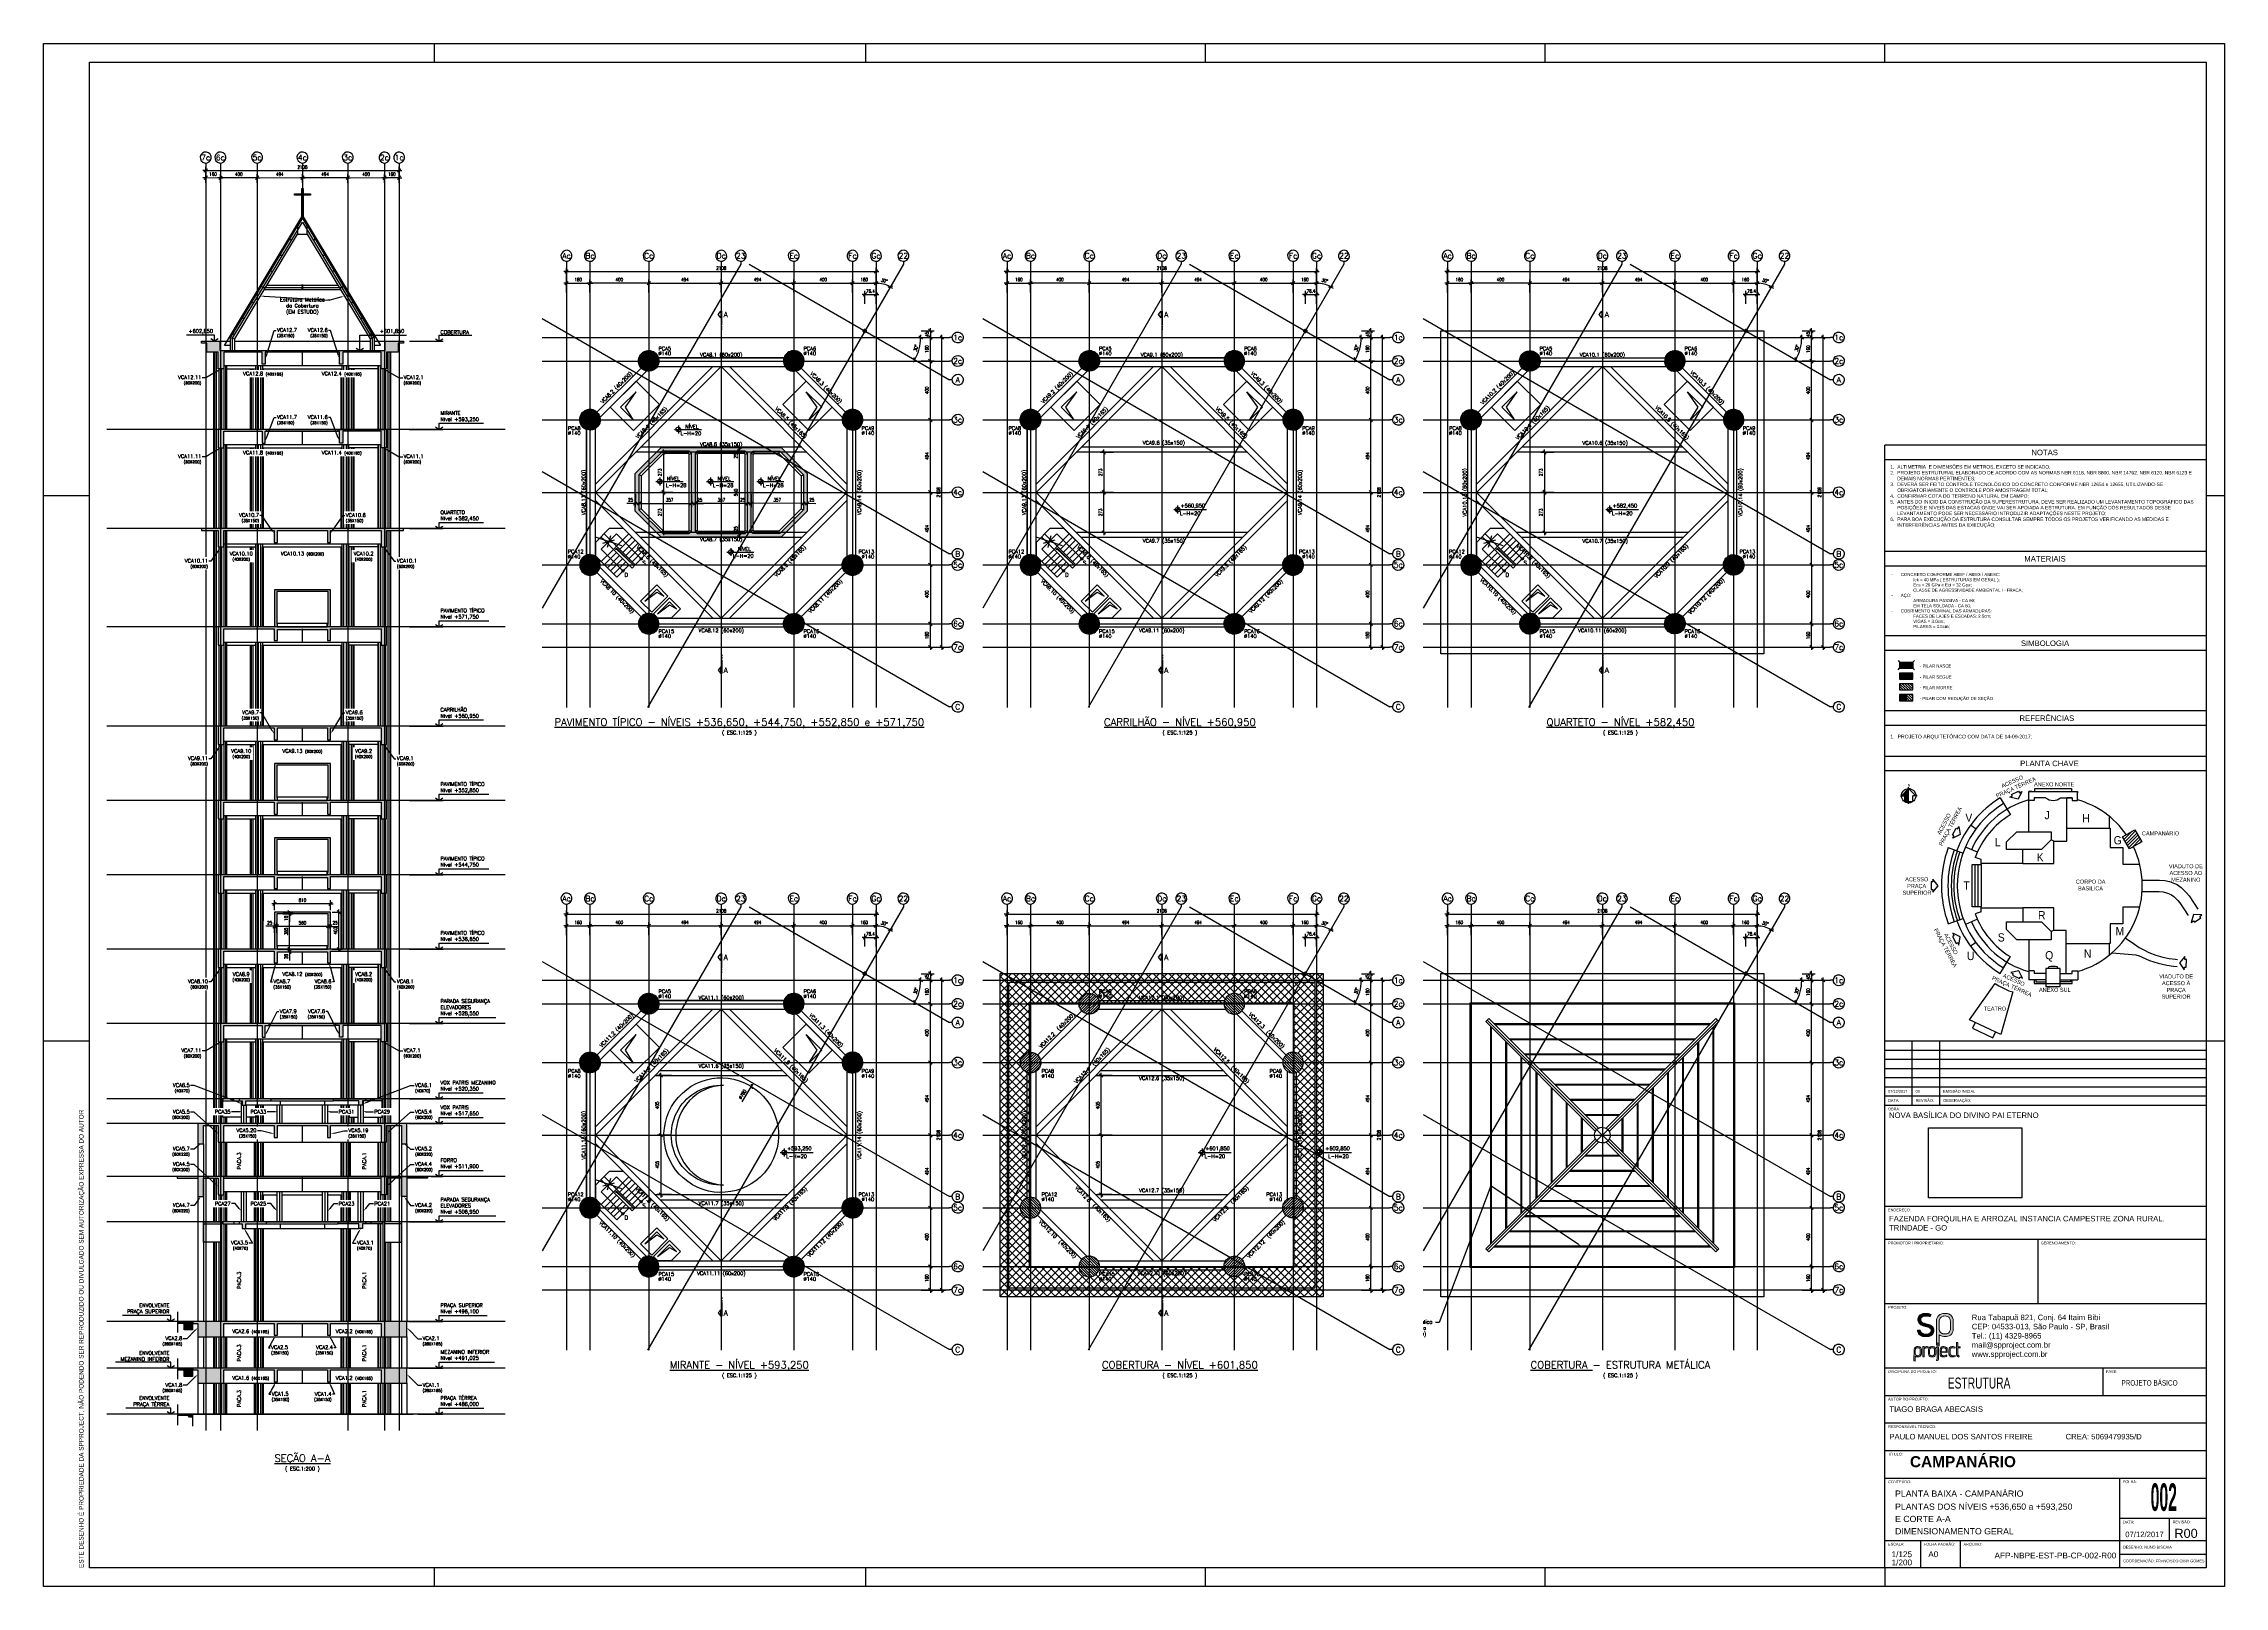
# Paper-space layout 'CP-002' of a CAD drawing. Header units: metres. Extents: x 0 to 1.19, y 0 to 0.84.
# The model-space entities are those that its viewports show. They can reach past a viewport. Long polylines and large blocks are cut down to what shows.
import ezdxf
from ezdxf import colors
from ezdxf.entities.mleader import LeaderData, LeaderLine
from ezdxf.enums import TextEntityAlignment as Align
from ezdxf.math import Vec2, Vec3

# ---------------------------------------------------------------- set-up
doc = ezdxf.new("R2010")
doc.units = ezdxf.units.M
doc.header["$MEASUREMENT"] = 0
for name, pattern in [('SPX-CAMPANARIO$0$CENTER2', [1.125, 0.75, -0.125, 0.125, -0.125]), ('SPX-CAMPANARIO$0$DASHDOT2', [0.5, 0.25, -0.125, 0, -0.125]), ('SPX-CAMPANARIO$0$HIDDEN2', [0.1875, 0.125, -0.0625]), ('SPX-NOTAS$0$SPX-NOTAS-PEV-G$0$HIDDEN2', [0.1875, 0.125, -0.0625])]:
    doc.linetypes.add(name, pattern=pattern)
doc.layers.get('0').update_dxf_attribs({"linetype": 'CONTINUOUS'})
doc.layers.get('Defpoints').update_dxf_attribs({"linetype": 'CONTINUOUS'})
for name, color, linetype in [('SP4TXT1', 4, 'CONTINUOUS'), ('SP_TEXTO', 7, 'CONTINUOUS'), ('SPX-CAMPANARIO$0$SP 00 Me1', 9, 'SPX-CAMPANARIO$0$DASHDOT2'), ('SPX-CAMPANARIO$0$SP0Me1', 9, 'SPX-CAMPANARIO$0$DASHDOT2'), ('SPX-CAMPANARIO$0$SP1CRT1', 3, 'CONTINUOUS'), ('SPX-CAMPANARIO$0$SP1INV1', 5, 'SPX-CAMPANARIO$0$HIDDEN2'), ('SPX-CAMPANARIO$0$SP1INV2', 8, 'SPX-CAMPANARIO$0$HIDDEN2'), ('SPX-CAMPANARIO$0$SP1VST1', 2, 'CONTINUOUS'), ('SPX-CAMPANARIO$0$SP1VST2', 1, 'CONTINUOUS'), ('SPX-CAMPANARIO$0$SP1VST3', 5, 'CONTINUOUS'), ('SPX-CAMPANARIO$0$SP1VST4', 9, 'CONTINUOUS'), ('SPX-CAMPANARIO$0$SP2INV1', 5, 'SPX-CAMPANARIO$0$HIDDEN2'), ('SPX-CAMPANARIO$0$SP2INV2', 8, 'SPX-CAMPANARIO$0$HIDDEN2'), ('SPX-CAMPANARIO$0$SP3HT2', 254, 'CONTINUOUS'), ('SPX-CAMPANARIO$0$SP3HT3', 9, 'CONTINUOUS'), ('SPX-CAMPANARIO$0$SP3HT4', 251, 'CONTINUOUS'), ('SPX-CAMPANARIO$0$SP4DIM1', 5, 'CONTINUOUS'), ('SPX-CAMPANARIO$0$SP4TN 1', 5, 'CONTINUOUS'), ('SPX-CAMPANARIO$0$SP4TN1', 5, 'CONTINUOUS'), ('SPX-CAMPANARIO$0$SP4TXT 2', 2, 'CONTINUOUS'), ('SPX-CAMPANARIO$0$SP4TXT2', 2, 'CONTINUOUS'), ('SPX-CAMPANARIO$0$SP4TXT4', 4, 'CONTINUOUS'), ('SPX-FORMATO-A0$0$SP_FORM-A0', 8, 'CONTINUOUS'), ('SPX-LEGENDA$0$SP_LEG', 8, 'CONTINUOUS'), ('SPX-NOTAS$0$SPX-NOTAS-PEV-G$0$SP1CRT1', 3, 'CONTINUOUS'), ('SPX-NOTAS$0$SPX-NOTAS-PEV-G$0$SP2INV1', 5, 'SPX-NOTAS$0$SPX-NOTAS-PEV-G$0$HIDDEN2'), ('SPX-NOTAS$0$SPX-NOTAS-PEV-G$0$SP2VST2', 1, 'CONTINUOUS'), ('SPX-NOTAS$0$SPX-NOTAS-PEV-G$0$SP3HT2', 254, 'CONTINUOUS'), ('SPX-NOTAS$0$SPX-NOTAS-PEV-G$0$SP3HT4', 251, 'CONTINUOUS'), ('SPX-NOTAS$0$SPX-NOTAS-PEV-G$0$SP_NOT', 8, 'CONTINUOUS')]:
    doc.layers.add(name, color=color, linetype=linetype)
doc.layers.add('SP6VP', color=9, linetype='CONTINUOUS', plot=False)
doc.layers.get('SP6VP').off()
doc.styles.add('FORMATO$0$ARIAL', font='arial.ttf')
doc.styles.add('lixo carimbo$0$ARIAL', font='arial.ttf')
doc.styles.add('SP_T-Geral', font='romans.shx')
doc.styles.add('SPX-CAMPANARIO$0$ROMANS', font='romans.shx')
doc.styles.add('SPX-CAMPANARIO$0$SP_T-Geral', font='romans.shx')
doc.styles.add('SPX-CAMPANARIO$0$SP_TD_w.8', font='romans.shx', dxfattribs={"width": 0.8})
doc.styles.add('SPX-FORMATO-A0$0$SP_T-Geral', font='arial.ttf')
doc.styles.add('SPX-LEGENDA$0$SP_T-Geral', font='arial.ttf')
doc.styles.add('SPX-NOTAS$0$SPX-NOTAS-PEV-G$0$ARIAL', font='arial.ttf', dxfattribs={"width": 0.9})
doc.styles.add('SPX-NOTAS$0$SPX-NOTAS-PEV-G$0$esc_100_r60', font='arial.ttf', dxfattribs={"height": 0.2})
doc.styles.add('SPX-NOTAS$0$SPX-NOTAS-PEV-G$0$esc_100_r80', font='arial.ttf', dxfattribs={"height": 0.3})
doc.styles.add('TEXTO', font='techb___.ttf', dxfattribs={"width": 0.5, "height": 0.5})
doc.dimstyles.new('SPX-CAMPANARIO$0$SP_D125cm_18', dxfattribs={"dimtxt": 0.225, "dimasz": 0.025, "dimexe": 0.25, "dimexo": 0.125, "dimgap": 0.125, "dimtad": 1, "dimdec": 1, "dimlfac": 100, "dimdsep": 46, "dimtxsty": 'SPX-CAMPANARIO$0$SP_TD_w.8', "dimblk": 'SPX-CAMPANARIO$0$TIC', "dimcen": 0.0125, "dimdle": 0.125, "dimclrt": 2, "dimadec": 3, "dimazin": 2, "dimtfac": 1, "dimtdec": 1, "dimtmove": 0, "dimatfit": 3, "dimfxl": 0.2, "dimtolj": 1, "dimtzin": 0, "dimarcsym": 0})
doc.dimstyles.new('SPX-CAMPANARIO$0$SP_D200cm_18', dxfattribs={"dimtxt": 0.36, "dimasz": 0.04, "dimexe": 0.4, "dimexo": 0.2, "dimgap": 0.2, "dimtad": 1, "dimdec": 1, "dimlfac": 100, "dimdsep": 46, "dimtxsty": 'SPX-CAMPANARIO$0$SP_TD_w.8', "dimblk": 'SPX-CAMPANARIO$0$TIC', "dimcen": 0.02, "dimdle": 0.125, "dimclrt": 2, "dimadec": 3, "dimazin": 2, "dimtfac": 1, "dimtdec": 1, "dimtmove": 0, "dimatfit": 3, "dimfxl": 0.2, "dimtolj": 1, "dimtzin": 0, "dimarcsym": 0})
picture_1 = doc.add_image_def('image1.jpg', size_in_pixel=(500, 375))
pattern_1 = [(345, (661313.91045, 8168481.81246), (0.03235238, 0.120740728), [])]
pattern_2 = [(75, (661313.91045, 8168481.81246), (-0.120740728, 0.03235238), [])]

# ---------------------------------------------------------------- blocks, each defined once
blk = doc.blocks.new('SPX-NOTAS')
at = {"layer": 'SPX-NOTAS$0$SPX-NOTAS-PEV-G$0$SP3HT2'}
h = blk.add_hatch(color=256, dxfattribs=at)
h.dxf.hatch_style = 1
h.paths.add_polyline_path([(1.0183, 0.4999), (1.0183, 0.5033), (1.011, 0.5033), (1.011, 0.4999)])
h = blk.add_hatch(color=256, dxfattribs=at)
h.dxf.hatch_style = 1
h.paths.add_polyline_path([(1.0183, 0.4939), (1.0183, 0.4973), (1.011, 0.4973), (1.011, 0.4939)])
h = blk.add_hatch(color=256, dxfattribs=at)
h.dxf.hatch_style = 1
h.paths.add_polyline_path([(1.0146, 0.4856), (1.011, 0.4856), (1.011, 0.4822), (1.0146, 0.4822)])
at = {"layer": 'SPX-NOTAS$0$SPX-NOTAS-PEV-G$0$SP_NOT'}
blk.add_hatch(color=256, dxfattribs=at).paths.add_polyline_path([(1.016, 0.4274), (1.016, 0.4344), (1.0122, 0.4306), (1.0138, 0.4306), (1.0138, 0.4274)])
h = blk.add_hatch(dxfattribs=at)
h.set_pattern_fill('ANSI31', color=256, scale=0.01, style=0)
h.paths.add_polyline_path([(1.1392, 0.412), (1.1325, 0.4082), (1.1364, 0.4015), (1.143, 0.4054)])
at = {"layer": 'SPX-NOTAS$0$SPX-NOTAS-PEV-G$0$SP1CRT1', "linetype": 'Continuous'}
for p, q in [((1.011, 0.5033), (1.011, 0.4999)), ((1.011, 0.5033), (1.0183, 0.5033)), ((1.011, 0.4999), (1.0183, 0.4999)), ((1.0183, 0.5033), (1.0183, 0.4999))]:
    blk.add_line(p, q, dxfattribs=at)
for points in [[(1.011, 0.4973), (1.011, 0.4939), (1.0183, 0.4939), (1.0183, 0.4973), (1.011, 0.4973)], [(1.011, 0.4856), (1.011, 0.4822), (1.0146, 0.4822), (1.0146, 0.4856), (1.011, 0.4856)]]:
    blk.add_lwpolyline(points, dxfattribs=at)
for points in [[(1.011, 0.4973), (1.011, 0.4973), (1.0183, 0.4973)], [(1.011, 0.4856), (1.0146, 0.4856), (1.011, 0.4856)]]:
    blk.add_solid(points, dxfattribs=at)
at = {"layer": 'SPX-NOTAS$0$SPX-NOTAS-PEV-G$0$SP2INV1', "ltscale": 0.005}
for points in [[(1.011, 0.4915), (1.011, 0.4881), (1.0183, 0.4881), (1.0183, 0.4915), (1.011, 0.4915)], [(1.0146, 0.4856), (1.0146, 0.4822), (1.0183, 0.4822), (1.0183, 0.4856), (1.0146, 0.4856)]]:
    blk.add_lwpolyline(points, dxfattribs=at)
at = {"layer": 'SPX-NOTAS$0$SPX-NOTAS-PEV-G$0$SP2VST2', "linetype": 'Continuous'}
for p, q in [((1.0102, 0.5041), (1.011, 0.5033)), ((1.0102, 0.4991), (1.011, 0.4999)), ((1.0183, 0.5033), (1.0191, 0.5041)), ((1.0183, 0.4999), (1.0191, 0.4991))]:
    blk.add_line(p, q, dxfattribs=at)
at = {"layer": 'SPX-NOTAS$0$SPX-NOTAS-PEV-G$0$SP3HT4', "linetype": 'Continuous'}
for p, q in [((1.011, 0.4902), (1.0131, 0.4881)), ((1.011, 0.4888), (1.0117, 0.4881)), ((1.0111, 0.4915), (1.0145, 0.4881)), ((1.0125, 0.4915), (1.0159, 0.4881)), ((1.0139, 0.4915), (1.0173, 0.4881)), ((1.0154, 0.4915), (1.0183, 0.4885)), ((1.0168, 0.4915), (1.0183, 0.4899)), ((1.0182, 0.4915), (1.0183, 0.4914)), ((1.0146, 0.4855), (1.0179, 0.4822)), ((1.0146, 0.4841), (1.0165, 0.4822)), ((1.0146, 0.4827), (1.015, 0.4822)), ((1.0159, 0.4856), (1.0183, 0.4833)), ((1.0173, 0.4856), (1.0183, 0.4847))]:
    blk.add_line(p, q, dxfattribs=at)
at = {"layer": 'SPX-NOTAS$0$SPX-NOTAS-PEV-G$0$SP_NOT', "color": 3}
for p in [(1.003, 0.297), (1.178, 0.6214)]:
    blk.add_line(p, (1.003, 0.6214), dxfattribs=at)
at = {"layer": 'SPX-NOTAS$0$SPX-NOTAS-PEV-G$0$SP_NOT', "color": 2}
for p, q in [((1.178, 0.6134), (1.003, 0.6134)), ((1.178, 0.5635), (1.003, 0.5635)), ((1.178, 0.5555), (1.003, 0.5555)), ((1.178, 0.5175), (1.003, 0.5175)), ((1.178, 0.5095), (1.003, 0.5095)), ((1.178, 0.4767), (1.003, 0.4767)), ((1.178, 0.4687), (1.003, 0.4687)), ((1.003, 0.4521), (1.178, 0.4521)), ((1.178, 0.4441), (1.003, 0.4441)), ((1.016, 0.426), (1.016, 0.4351)), ((1.016, 0.4345), (1.0199, 0.4305)), ((1.0206, 0.4305), (1.0183, 0.4305)), ((1.0183, 0.4274), (1.0183, 0.4305)), ((1.0658, 0.4293), (1.0714, 0.4201)), ((1.0831, 0.4328), (1.0814, 0.4328)), ((1.0814, 0.4328), (1.108, 0.4328)), ((1.0814, 0.4279), (1.0814, 0.4328)), ((1.0843, 0.4279), (1.0814, 0.4279)), ((1.0814, 0.4109), (1.0814, 0.4279)), ((1.0906, 0.4293), (1.0843, 0.4293)), ((1.0843, 0.4293), (1.0843, 0.4279)), ((1.0988, 0.4293), (1.1021, 0.4293)), ((1.1021, 0.4058), (1.1021, 0.4293)), ((1.1021, 0.4293), (1.1051, 0.4293)), ((1.1051, 0.4293), (1.1021, 0.4293)), ((1.1051, 0.4293), (1.1051, 0.4279)), ((1.1051, 0.4279), (1.108, 0.4279)), ((1.108, 0.4279), (1.108, 0.4328)), ((1.108, 0.4328), (1.108, 0.4321)), ((1.1253, 0.4192), (1.1253, 0.4128)), ((1.0527, 0.4123), (1.0497, 0.4145)), ((1.0951, 0.4058), (1.0936, 0.4065)), ((1.0951, 0.3936), (1.0951, 0.4058)), ((1.0951, 0.4058), (1.1021, 0.4058)), ((1.1021, 0.4128), (1.1253, 0.4128)), ((1.0376, 0.4023), (1.0457, 0.3993)), ((1.0535, 0.3997), (1.047, 0.4025)), ((1.0506, 0.37), (1.0506, 0.393)), ((1.0506, 0.393), (1.0555, 0.393)), ((1.0522, 0.37), (1.0522, 0.393)), ((1.0555, 0.3957), (1.0523, 0.3968)), ((1.0539, 0.37), (1.0539, 0.393)), ((1.0555, 0.393), (1.0555, 0.3957)), ((1.0782, 0.3936), (1.0555, 0.3936)), ((1.0555, 0.393), (1.0555, 0.37)), ((1.0782, 0.3936), (1.0782, 0.4012)), ((1.0782, 0.3936), (1.0951, 0.3936)), ((1.0555, 0.37), (1.0506, 0.37)), ((1.0555, 0.3673), (1.0555, 0.37)), ((1.0555, 0.3694), (1.0782, 0.3694)), ((1.0376, 0.3607), (1.0457, 0.3636)), ((1.0535, 0.3633), (1.047, 0.3604)), ((1.0555, 0.3673), (1.0523, 0.3662)), ((1.0527, 0.3506), (1.0497, 0.3485)), ((1.0814, 0.3521), (1.0814, 0.3351)), ((1.1253, 0.3499), (1.1018, 0.3499)), ((1.1253, 0.35), (1.1253, 0.3438)), ((1.0658, 0.3337), (1.0714, 0.3429)), ((1.0677, 0.3368), (1.0714, 0.3429)), ((1.0843, 0.3351), (1.0814, 0.3351)), ((1.0814, 0.3351), (1.0814, 0.3302)), ((1.0843, 0.3351), (1.0843, 0.3337)), ((1.0908, 0.3337), (1.0843, 0.3337)), ((1.0923, 0.3365), (1.0923, 0.3374)), ((1.0971, 0.3365), (1.0971, 0.3374)), ((1.1018, 0.3337), (1.1051, 0.3337)), ((1.1051, 0.3351), (1.1081, 0.3351)), ((1.1051, 0.3337), (1.1051, 0.3351)), ((1.1062, 0.3351), (1.1078, 0.3351)), ((1.1081, 0.3351), (1.1081, 0.3348)), ((1.1081, 0.3348), (1.1081, 0.3302)), ((1.0908, 0.3302), (1.0814, 0.3302)), ((1.0985, 0.3302), (1.1081, 0.3302)), ((1.1058, 0.3302), (1.108, 0.3302))]:
    blk.add_line(p, q, dxfattribs=at)
for points in [[(1.0115, 0.4305), (1.0137, 0.4305), (1.0137, 0.4274), (1.0183, 0.4274)], [(1.0121, 0.4305), (1.016, 0.4345)], [(1.0847, 0.4328), (1.0847, 0.4344), (1.1047, 0.4344), (1.1047, 0.4328)], [(1.1253, 0.4128), (1.1257, 0.4128), (1.1257, 0.4023)], [(1.1257, 0.4023), (1.1326, 0.4023), (1.1326, 0.3933), (1.1418, 0.3933)], [(1.1433, 0.3846), (1.1526, 0.3846), (1.1556, 0.3844), (1.1581, 0.3838), (1.16, 0.3831), (1.1622, 0.3821), (1.1644, 0.3806), (1.1674, 0.3777), (1.1688, 0.3759), (1.1715, 0.3718), (1.1736, 0.3687)], [(1.0951, 0.3572), (1.0951, 0.3694), (1.0782, 0.3694), (1.0782, 0.3618)], [(1.1419, 0.3698), (1.1326, 0.3698), (1.1326, 0.3607), (1.1257, 0.3607), (1.1257, 0.35), (1.1253, 0.35)], [(1.1433, 0.3783), (1.1524, 0.3783), (1.1546, 0.3781), (1.1564, 0.3777), (1.1575, 0.3773), (1.1591, 0.3766), (1.1604, 0.3757), (1.1627, 0.3735), (1.1637, 0.3722), (1.1662, 0.3684), (1.1683, 0.3652)], [(1.0985, 0.3337), (1.1018, 0.3337), (1.1018, 0.3572), (1.0951, 0.3572), (1.0936, 0.3565)], [(1.1268, 0.345), (1.1377, 0.344), (1.1397, 0.3438), (1.1416, 0.3434), (1.1433, 0.3426), (1.1472, 0.3408), (1.1519, 0.3393), (1.1566, 0.3382), (1.1603, 0.3377), (1.1622, 0.3376)], [(1.1341, 0.3531), (1.1347, 0.3526), (1.1372, 0.3509), (1.139, 0.3496), (1.1416, 0.3478), (1.1441, 0.3465), (1.1469, 0.3451), (1.1507, 0.3437), (1.1544, 0.3426), (1.158, 0.3419), (1.1613, 0.3415), (1.1624, 0.3414)], [(1.0728, 0.3237), (1.0663, 0.3004), (1.0492, 0.3085), (1.0632, 0.3283)], [(1.0632, 0.3283), (1.0651, 0.327), (1.0706, 0.3243), (1.0728, 0.3237)], [(1.0844, 0.3302), (1.0844, 0.3283), (1.105, 0.3283), (1.105, 0.3302)], [(1.0853, 0.3302), (1.0853, 0.3292), (1.0908, 0.3292)], [(1.1041, 0.3302), (1.1041, 0.3292), (1.0985, 0.3292)], [(1.0522, 0.3071), (1.0507, 0.304), (1.0618, 0.2987), (1.0633, 0.3018)]]:
    blk.add_lwpolyline(points, dxfattribs=at)
for points in [[(1.0763, 0.4321), (1.0777, 0.4328), (1.0756, 0.4287), (1.0712, 0.4297), (1.0725, 0.4304), (1.0721, 0.4312), (1.0759, 0.433)], [(1.0426, 0.4125), (1.0433, 0.4138), (1.0441, 0.4093), (1.04, 0.4074), (1.0407, 0.4087), (1.0398, 0.4092), (1.0418, 0.4129)], [(1.0693, 0.4012), (1.0693, 0.4053), (1.0749, 0.4109), (1.0936, 0.4109), (1.0936, 0.4065), (1.0883, 0.4012)], [(1.1325, 0.4082), (1.1392, 0.412), (1.143, 0.4054), (1.1364, 0.4015)], [(1.0292, 0.3794), (1.0292, 0.3779), (1.032, 0.3815), (1.0292, 0.3851), (1.0292, 0.3836), (1.0283, 0.3836), (1.0283, 0.3794)], [(1.0693, 0.3618), (1.0883, 0.3618), (1.0936, 0.3565), (1.0936, 0.3521), (1.0749, 0.3521), (1.0693, 0.3577)], [(1.1746, 0.3648), (1.1758, 0.3656), (1.1712, 0.3659), (1.1699, 0.3615), (1.1711, 0.3624), (1.1717, 0.3616), (1.1751, 0.364)], [(1.0426, 0.3505), (1.0433, 0.3492), (1.0441, 0.3537), (1.04, 0.3556), (1.0407, 0.3542), (1.0398, 0.3538), (1.0418, 0.3501)], [(1.0768, 0.3318), (1.0781, 0.3311), (1.0761, 0.3352), (1.0716, 0.3342), (1.073, 0.3335), (1.0726, 0.3327), (1.0764, 0.3309)], [(1.0985, 0.3365), (1.0908, 0.3365), (1.0908, 0.3266), (1.0985, 0.3266)], [(1.1665, 0.3414), (1.1665, 0.3429), (1.1635, 0.3395), (1.1661, 0.3357), (1.1662, 0.3372), (1.1672, 0.3372), (1.1674, 0.3414)]]:
    blk.add_lwpolyline(points, close=True, dxfattribs=at)
for centre, radius, start, end in [((1.0947, 0.3815), 0.0558, 121.1337, 159.9903), ((1.0947, 0.3815), 0.0486, 105.9014, 156.2085), ((1.0947, 0.4346), 0.00664, 232.1054, 307.8946), ((1.0947, 0.3815), 0.0486, 34.9844, 74.1694), ((1.0947, 0.3815), 0.0522, 121.1337, 238.8663), ((1.0947, 0.3815), 0.0451, 121.1337, 160.1095), ((1.0947, 0.3815), 0.0608, 159.9772, 200.0228), ((1.0947, 0.3815), 0.0573, 159.9861, 200.0139), ((1.0947, 0.3815), 0.0555, 159.9911, 200.0089), ((1.0947, 0.3815), 0.0541, 159.9955, 200.0045), ((1.0947, 0.3815), 0.0486, 285.9458, 25.8931), ((1.0947, 0.3815), 0.0558, 200.0097, 238.8663), ((1.0947, 0.3815), 0.0486, 203.7915, 254.1075), ((1.0947, 0.3815), 0.0451, 199.8905, 238.8663), ((1.0947, 0.3228), 0.0147, 80.6476, 99.3524)]:
    blk.add_arc(centre, radius, start, end, dxfattribs=at)
blk.add_ellipse((1.016, 0.4305), major_axis=(0.00146, 0.00363), ratio=0.999166, dxfattribs=at)
at = {"layer": 'SPX-NOTAS$0$SPX-NOTAS-PEV-G$0$SP_NOT', "color": 1, "style": 'SPX-NOTAS$0$SPX-NOTAS-PEV-G$0$esc_100_r80'}
for s, p in [('NOTAS', (1.0901, 0.6174)), ('MATERIAIS', (1.0903, 0.5595)), ('SIMBOLOGIA', (1.0903, 0.5135)), ('REFERÊNCIAS', (1.0913, 0.4727)), ('PLANTA CHAVE', (1.0927, 0.4481))]:
    blk.add_text(s, height=0.003, dxfattribs=at).set_placement(p, align=Align.MIDDLE_CENTER)
at = {"layer": 'SPX-NOTAS$0$SPX-NOTAS-PEV-G$0$SP_NOT', "style": 'SPX-NOTAS$0$SPX-NOTAS-PEV-G$0$esc_100_r60'}
for s, p in [('- PILAR NASCE', (1.0221, 0.5003)), ('- PILAR SEGUE', (1.0221, 0.4943)), ('- PILAR MORRE', (1.0221, 0.4885)), ('- PILAR COM REDUÇÃO DE SEÇÃO', (1.022, 0.4826))]:
    blk.add_text(s, height=0.0017, dxfattribs=at).set_placement(p)
at = {"layer": 'SPX-NOTAS$0$SPX-NOTAS-PEV-G$0$SP_NOT', "color": 1, "style": 'SPX-NOTAS$0$SPX-NOTAS-PEV-G$0$ARIAL'}
blk.add_text('N', height=0.00146, dxfattribs=at).set_placement((1.0155, 0.4354))
at = {"layer": 'SPX-NOTAS$0$SPX-NOTAS-PEV-G$0$SP_NOT', "attachment_point": 1, "style": 'SPX-NOTAS$0$SPX-NOTAS-PEV-G$0$esc_100_r60'}
for s, insert, char_height, width in [('\\pi-0.0038,l0.0038,t0.0038,0.0114;1.^IALTIMETRIA  E DIMENSÕES EM METROS, EXCETO SE INDICADO;\\P2.^IPROJETO ESTRUTURAL ELABORADO DE ACORDO COM AS NORMAS NBR 6118, NBR 8800, NBR 14762, NBR 6120, NBR 6123 E \\P\\pi0,t0.0114;DEMAIS NORMAS PERTINENTES;\\P\\pi-0.0038,t0.0038,0.0114;3.^IDEVERÁ SER FEITO CONTROLE TECNOLÓGICO DO CONCRETO CONFORME NBR 12654 e 12655, UTILIZANDO-SE \\P\\pi0,t0.0114;OBRIGATORIAMENTE O CONTROLE POR AMOSTRAGEM TOTAL;\\P\\pi-0.0038,t0.0038,0.0114;4.^ICONFIRMAR COTA DO TERRENO NATURAL EM CAMPO;\\P5.^IANTES DO INICIO DA CONSTRUÇÃO DA SUPERESTRUTURA, DEVE SER REALIZADO UM LEVANTAMENTO TOPOGRÁFICO DAS \\P\\pi0,t0.0114;POSIÇÕES E NÍVEIS DAS ESTACAS ONDE VAI SER APOIADA A ESTRUTURA. EM FUNÇÃO DOS RESULTADOS DESSE \\PLEVANTAMENTO PODE SER NECESSÁRIO INTRODUZIR ADAPTAÇÕES NESTE PROJETO;\\P\\pi-0.0038,t0.0038,0.0114;6.^IPARA BOA EXECUÇÃO DA ESTRUTURA CONSULTAR SEMPRE TODOS OS PROJETOS VERIFICANDO AS MEDIDAS E \\P\\pi0,t0.0114;INTERFERÊNCIAS ANTES DA EXECUÇÃO;', (1.006, 0.6105), 0.0019, 0.169509), ('\\pi-0.0051001,l0.0068001,t0.0068001;-^ICONCRETO CONFORME ABEF / ABEG / ABESC: \\P\\pi0,l0,tz;^I^Ifck = 40 MPa ( ESTRUTURAS EM GERAL );\\P^I^IEcs = 29 GPa e Eci = 32 Gpa;\\P^I^ICLASSE DE AGRESSIVIDADE AMBIENTAL I - FRACA;^I^I{\\A1;^I\\P\\pi-0.0051001,l0.0068001,t0.0068001;-^IAÇO: \\P\\pi0,l0,tz;^I^IARMADURA PASSIVA - CA 50;\\P^I^IEM TELA SOLDADA - CA 60;\\P\\pi-0.0051001,l0.0068001,t0.0068001;-^ICOBRIMENTO NOMINAL DAS ARMADURAS:\\P\\pi0,l0,tz;^I^I}FACES DE LAJES E ESCADAS: 2.5cm;\\P^I^I{\\A1;VIGAS = 3.0cm;\\P^I^IPILARES = 3.5cm;}', (1.0049, 0.5518), 0.0017, 0.170753), ('\\pi-0.004,l0.004,t0.004,0.012;1.^IPROJETO ARQUITETÔNICO COM DATA DE 14-09-2017;', (1.006, 0.4637), 0.002, 0.168057)]:
    blk.add_mtext(s, dxfattribs=dict(at, insert=insert, char_height=char_height, width=width))
at = {"layer": 'SPX-NOTAS$0$SPX-NOTAS-PEV-G$0$SP_NOT', "color": 1, "char_height": 0.001463, "style": 'SPX-NOTAS$0$SPX-NOTAS-PEV-G$0$ARIAL'}
for s, width, heights, insert, attachment_point, rotation in [('\\pi0.011529;{\\H1.5x;ACESSO\\P\\pi0.0065883;PRAÇA TÉRREA}', 0.034438, [0.00832], (1.0584, 0.426), 7, 24.0644), ('\\pi0.011197;{\\H1.5x;ACESSO\\P\\pi0.0062557;PRAÇA TÉRREA}', 0.033773, [0.0084], (1.0319, 0.3971), 7, 62.2504), ('\\pi0.011197;{\\H1.5x;ACESSO\\P\\pi0.0062557;PRAÇA TÉRREA}', 0.033773, [0.0084], (1.0319, 0.3658), 1, 297.7496), ('\\pi0.0095769;{\\H1.5x;ACESSO\\P\\pi0.0046358;PRAÇA TÉRREA}', 0.030533, [0.0108], (1.0593, 0.3377), 1, 335.9356)]:
    blk.add_mtext_dynamic_manual_height_columns(s, width=width, gutter_width=12.5, heights=heights, dxfattribs=dict(at, insert=insert, attachment_point=attachment_point, rotation=rotation))
at = {"layer": 'SPX-NOTAS$0$SPX-NOTAS-PEV-G$0$SP_NOT', "color": 1, "style": 'SPX-NOTAS$0$SPX-NOTAS-PEV-G$0$ARIAL'}
for s, width, heights, insert, char_height, attachment_point in [('{\\H1.5x;ANEXO NORTE}', 0.021797, [0.00369], (1.0843, 0.4378), 0.001463, 1), ('\\pi0.00080034;{\\H1.5x;V}', 0.005305, [0.00348], (1.0461, 0.4208), 0.003, 1), ('\\pi0.0015338;{\\H1.5x;J}', 0.005305, [0.00348], (1.0885, 0.4222), 0.003, 1), ('\\pi0.0010642;{\\H1.5x;H}', 0.005305, [0.00348], (1.1095, 0.4205), 0.003, 1), ('\\pi0.0013874;{\\H1.5x;L}', 0.005305, [0.00348], (1.0616, 0.4075), 0.003, 1), ('\\pi0.00077962;{\\H1.5x;G}', 0.005305, [0.00348], (1.1269, 0.4085), 0.003, 1), ('{\\H1.5x;CAMPANÁRIO}', 0.021481, [0.00467], (1.1431, 0.4111), 0.001463, 1), ('\\pi0.00097853;{\\H1.5x;K}', 0.005305, [0.00348], (1.0848, 0.3992), 0.003, 1), ('{\\H1.5x;VIADUTO DE ACESSO AO MEZANINO}', 0.017739, [0.0323], (1.167, 0.3932), 0.001463, 2), ('\\pi0.0032365;{\\H1.5x;ACESSO \\P\\pi0.0042762;PRAÇA\\P\\pi0.0017979;SUPERIOR}', 0.017853, [0.0114], (1.0109, 0.3861), 0.001463, 1), ('\\pi0.0010476;{\\H1.5x;T}', 0.005305, [0.00348], (1.0448, 0.3838), 0.003, 1), ('\\pi0.0043261;{\\H1.5x;CORPO DA \\P\\pi0.0055066;BASILICA}', 0.02324, [0.0124], (1.1028, 0.3848), 0.001463, 1), ('\\pi0.00086802;{\\H1.5x;R}', 0.005305, [0.00348], (1.0856, 0.3677), 0.003, 1), ('\\pi0.00072022;{\\H1.5x;M}', 0.005305, [0.00348], (1.128, 0.359), 0.003, 1), ('\\pi0.00106;{\\H1.5x;U}', 0.005305, [0.00348], (1.0467, 0.3455), 0.003, 1), ('\\pi0.0010407;{\\H1.5x;S}', 0.005305, [0.00348], (1.0635, 0.3556), 0.003, 1), ('\\pi0.0006774;{\\H1.5x;Q}', 0.005305, [0.00348], (1.0897, 0.3459), 0.003, 1), ('\\pi0.0010573;{\\H1.5x;N}', 0.005305, [0.00348], (1.1104, 0.3468), 0.003, 1), ('{\\H1.5x;VIADUTO DE ACESSO À PRAÇA SUPERIOR}', 0.017739, [0.0323], (1.1617, 0.3332), 0.001463, 2), ('{\\H1.5x;ANEXO SUL}', 0.016614, [0.00616], (1.087, 0.3259), 0.001463, 1), ('{\\H1.5x;TEATRO}', 0.013925, [0.00385], (1.0569, 0.3157), 0.001463, 1)]:
    blk.add_mtext_dynamic_manual_height_columns(s, width=width, gutter_width=12.5, heights=heights, dxfattribs=dict(at, insert=insert, char_height=char_height, attachment_point=attachment_point))
blk = doc.blocks.new('SPX-FORMATO-A0')
at = {"layer": 'SPX-FORMATO-A0$0$SP_FORM-A0', "color": 3}
for p, q in [((0.213, 0.83), (0.213, 0.84)), ((0.448, 0.83), (0.448, 0.84)), ((0.633, 0.83), (0.633, 0.84)), ((0.818, 0.83), (0.818, 0.84)), ((1.003, 0.83), (1.003, 0.84)), ((0, 0.594), (0.025, 0.594)), ((1.178, 0.594), (1.188, 0.594)), ((1.178, 0.594), (1.188, 0.594)), ((0, 0.297), (0.025, 0.297)), ((1.178, 0.297), (1.188, 0.297)), ((1.178, 0.297), (1.188, 0.297)), ((0.213, 0), (0.213, 0.01)), ((0.448, 0), (0.448, 0.01)), ((0.633, 0), (0.633, 0.01)), ((0.818, 0), (0.818, 0.01)), ((1.003, 0.01), (1.003, 0))]:
    blk.add_line(p, q, dxfattribs=at)
blk.add_lwpolyline([(1.188, 0.84), (1.188, 0), (0, 0), (0, 0.84)], close=True, dxfattribs=at)
at = {"layer": 'SPX-FORMATO-A0$0$SP_FORM-A0', "color": 6}
blk.add_lwpolyline([(1.178, 0.83), (1.178, 0.01), (0.025, 0.01), (0.025, 0.83)], close=True, dxfattribs=at)
at = {"layer": 'SPX-FORMATO-A0$0$SP_FORM-A0', "color": 3, "insert": (0.0209, 0.01), "char_height": 0.0025, "attachment_point": 4, "rotation": 90, "style": 'SPX-FORMATO-A0$0$SP_T-Geral'}
blk.add_mtext('ESTE DESENHO É PROPRIEDADE DA SPPROJECT, NÃO PODENDO SER REPRODUZIDO OU DIVULGADO SEM AUTORIZAÇÃO EXPRESSA DO AUTOR', dxfattribs=at)
blk = doc.blocks.new('SPX-LEGENDA$0$A$C5C842EA7')
at = {"linetype": 'Continuous', "lineweight": 0}
h = blk.add_hatch(color=251, dxfattribs=at)
h.dxf.hatch_style = 1
h.paths.add_polyline_path([(0.729, 1.969), (0.715, 1.978), (0.663, 2), (0.618, 2.012), (0.554, 2.02), (0.455, 2.02), (0.422, 2.017), (0.373, 2.008), (0.324, 1.991), (0.296, 1.977), (0.264, 1.957), (0.247, 1.943), (0.213, 1.904), (0.194, 1.873), (0.18, 1.838), (0.17, 1.792), (0.168, 1.727), (0.174, 1.69), (0.187, 1.65), (0.2, 1.624), (0.217, 1.599), (0.236, 1.579), (0.256, 1.562), (0.285, 1.54), (0.322, 1.519), (0.37, 1.497), (0.424, 1.479), (0.592, 1.435), (0.64, 1.417), (0.678, 1.394), (0.689, 1.385), (0.695, 1.377), (0.711, 1.357), (0.722, 1.326), (0.723, 1.272), (0.717, 1.246), (0.698, 1.213), (0.686, 1.2), (0.68, 1.195), (0.66, 1.18), (0.638, 1.167), (0.603, 1.153), (0.55, 1.143), (0.506, 1.141), (0.452, 1.143), (0.416, 1.149), (0.393, 1.155), (0.373, 1.163), (0.361, 1.169), (0.341, 1.18), (0.33, 1.187), (0.322, 1.193), (0.31, 1.206), (0.305, 1.212), (0.299, 1.22), (0.291, 1.23), (0.281, 1.25), (0.271, 1.275), (0.265, 1.312), (0.148, 1.312), (0.153, 1.266), (0.163, 1.223), (0.174, 1.195), (0.187, 1.172), (0.204, 1.149), (0.208, 1.141), (0.217, 1.13), (0.23, 1.118), (0.254, 1.098), (0.285, 1.078), (0.332, 1.056), (0.382, 1.041), (0.439, 1.032), (0.57, 1.032), (0.623, 1.039), (0.675, 1.055), (0.711, 1.07), (0.749, 1.093), (0.766, 1.107), (0.78, 1.121), (0.794, 1.138), (0.816, 1.172), (0.83, 1.207), (0.84, 1.257), (0.842, 1.324), (0.836, 1.36), (0.823, 1.398), (0.809, 1.423), (0.797, 1.44), (0.793, 1.446), (0.762, 1.476), (0.737, 1.494), (0.703, 1.514), (0.675, 1.528), (0.626, 1.548), (0.574, 1.565), (0.475, 1.588), (0.441, 1.597), (0.404, 1.61), (0.372, 1.624), (0.352, 1.634), (0.344, 1.639), (0.336, 1.644), (0.328, 1.65), (0.321, 1.658), (0.31, 1.671), (0.304, 1.682), (0.296, 1.699), (0.29, 1.724), (0.29, 1.785), (0.299, 1.812), (0.311, 1.83), (0.316, 1.838), (0.33, 1.852), (0.355, 1.87), (0.367, 1.878), (0.409, 1.895), (0.455, 1.906), (0.533, 1.907), (0.592, 1.898), (0.686, 1.876), (0.689, 1.889), (0.706, 1.92)])
h = blk.add_hatch(color=251, dxfattribs=at)
h.dxf.hatch_style = 1
h.paths.add_polyline_path([(1.542, 1.957), (1.511, 1.977), (1.474, 1.994), (1.415, 2.011), (1.352, 2.02), (1.267, 2.02), (1.227, 2.015), (1.18, 2.004), (1.135, 1.989), (1.09, 1.964), (1.072, 1.949), (1.065, 1.946), (1.036, 1.917), (1.011, 1.886), (0.996, 1.863), (0.982, 1.835), (0.971, 1.806), (0.959, 1.756), (0.951, 1.696), (0.95, 0.665), (1.062, 0.641), (1.064, 1.112), (1.075, 1.104), (1.113, 1.079), (1.147, 1.062), (1.193, 1.047), (1.26, 1.035), (1.355, 1.033), (1.386, 1.036), (1.442, 1.047), (1.491, 1.064), (1.526, 1.082), (1.55, 1.099), (1.557, 1.104), (1.57, 1.115), (1.587, 1.133), (1.605, 1.156), (1.624, 1.186), (1.639, 1.218), (1.656, 1.272), (1.665, 1.331), (1.665, 1.698), (1.658, 1.756), (1.645, 1.806), (1.63, 1.847), (1.61, 1.884), (1.591, 1.91), (1.585, 1.918), (1.57, 1.934)])
h.paths.add_polyline_path([(1.341, 1.909), (1.371, 1.904), (1.412, 1.892), (1.449, 1.872), (1.471, 1.855), (1.486, 1.838), (1.506, 1.81), (1.52, 1.784), (1.534, 1.747), (1.543, 1.695), (1.543, 1.334), (1.537, 1.295), (1.526, 1.261), (1.513, 1.235), (1.499, 1.217), (1.471, 1.192), (1.439, 1.172), (1.397, 1.156), (1.36, 1.149), (1.277, 1.147), (1.254, 1.15), (1.23, 1.155), (1.215, 1.159), (1.193, 1.167), (1.169, 1.18), (1.161, 1.184), (1.153, 1.189), (1.143, 1.196), (1.135, 1.203), (1.124, 1.213), (1.113, 1.226), (1.106, 1.237), (1.101, 1.244), (1.093, 1.258), (1.085, 1.277), (1.079, 1.298), (1.073, 1.335), (1.072, 1.667), (1.075, 1.707), (1.082, 1.745), (1.096, 1.782), (1.115, 1.815), (1.135, 1.839), (1.163, 1.864), (1.186, 1.88), (1.223, 1.896), (1.269, 1.907)], flags=16)
h.paths.add_polyline_path([(1.048, 0.731, -1), (0.98, 0.731, -1)], flags=16)
h = blk.add_hatch(color=254, dxfattribs=at)
h.dxf.hatch_style = 1
h.paths.add_polyline_path([(1.048, 0.731, 1), (0.98, 0.731, 1)])
h.paths.add_polyline_path([(1.858, 0.782), (1.858, 0.607), (1.963, 0.607), (1.963, 0.555), (1.858, 0.554), (1.859, 0.276), (1.866, 0.257), (1.873, 0.244), (1.886, 0.23), (1.893, 0.224), (1.901, 0.219), (1.915, 0.213), (1.91, 0.194), (1.901, 0.17), (1.873, 0.177), (1.852, 0.19), (1.836, 0.202), (1.827, 0.213), (1.813, 0.237), (1.806, 0.268), (1.806, 0.702), (1.807, 0.782)])
h.paths.add_polyline_path([(1.27, 0.612), (1.323, 0.603), (1.351, 0.592), (1.375, 0.575), (1.388, 0.563), (1.392, 0.557), (1.403, 0.538), (1.411, 0.51), (1.414, 0.489), (1.414, 0.359), (1.159, 0.341), (1.161, 0.278), (1.166, 0.264), (1.172, 0.253), (1.18, 0.244), (1.19, 0.236), (1.203, 0.23), (1.217, 0.225), (1.235, 0.222), (1.278, 0.224), (1.323, 0.234), (1.36, 0.25), (1.372, 0.256), (1.394, 0.213), (1.36, 0.194), (1.32, 0.18), (1.281, 0.173), (1.212, 0.173), (1.176, 0.182), (1.158, 0.191), (1.139, 0.205), (1.124, 0.224), (1.113, 0.247), (1.107, 0.274), (1.107, 0.501), (1.118, 0.538), (1.133, 0.563), (1.149, 0.58), (1.169, 0.594), (1.193, 0.604), (1.218, 0.611)])
h.paths.add_polyline_path([(1.656, 0.612), (1.699, 0.604), (1.739, 0.591), (1.752, 0.584), (1.736, 0.546), (1.682, 0.56), (1.63, 0.563), (1.597, 0.557), (1.576, 0.546), (1.554, 0.527), (1.539, 0.503), (1.533, 0.483), (1.53, 0.458), (1.531, 0.304), (1.534, 0.291), (1.54, 0.276), (1.545, 0.268), (1.551, 0.261), (1.557, 0.253), (1.571, 0.242), (1.587, 0.234), (1.607, 0.228), (1.622, 0.225), (1.676, 0.224), (1.73, 0.231), (1.742, 0.234), (1.753, 0.187), (1.702, 0.176), (1.671, 0.173), (1.607, 0.174), (1.567, 0.183), (1.543, 0.194), (1.52, 0.21), (1.503, 0.227), (1.488, 0.254), (1.479, 0.29), (1.476, 0.322), (1.477, 0.475), (1.485, 0.513), (1.499, 0.544), (1.513, 0.563), (1.526, 0.577), (1.554, 0.597), (1.587, 0.607), (1.617, 0.612)])
h.paths.add_polyline_path([(1.275, 0.563), (1.233, 0.561), (1.207, 0.554), (1.187, 0.541), (1.176, 0.53), (1.166, 0.512), (1.161, 0.496), (1.159, 0.392), (1.36, 0.406), (1.358, 0.498), (1.348, 0.523), (1.326, 0.546), (1.309, 0.555), (1.286, 0.561)], flags=16)
h.paths.add_polyline_path([(1.044, 0.607), (1.042, 0.091), (1.033, 0.059), (1.019, 0.04), (1.002, 0.028), (0.97, 0.017), (0.967, 0.025), (0.954, 0.042), (0.976, 0.062), (0.985, 0.077), (0.99, 0.1), (0.99, 0.555), (0.959, 0.557), (0.959, 0.607)])
h.paths.add_polyline_path([(0.789, 0.612), (0.831, 0.604), (0.859, 0.594), (0.867, 0.589), (0.891, 0.569), (0.907, 0.547), (0.917, 0.523), (0.927, 0.484), (0.927, 0.293), (0.919, 0.261), (0.904, 0.228), (0.887, 0.207), (0.879, 0.202), (0.867, 0.193), (0.842, 0.182), (0.819, 0.176), (0.793, 0.173), (0.734, 0.174), (0.697, 0.183), (0.677, 0.193), (0.655, 0.208), (0.643, 0.22), (0.624, 0.25), (0.615, 0.276), (0.609, 0.311), (0.611, 0.483), (0.62, 0.523), (0.629, 0.541), (0.645, 0.563), (0.655, 0.575), (0.669, 0.586), (0.691, 0.598), (0.719, 0.607), (0.748, 0.612)])
h.paths.add_polyline_path([(0.783, 0.563), (0.746, 0.561), (0.719, 0.552), (0.7, 0.54), (0.685, 0.524), (0.672, 0.503), (0.665, 0.475), (0.665, 0.301), (0.669, 0.282), (0.675, 0.268), (0.68, 0.261), (0.689, 0.25), (0.697, 0.244), (0.705, 0.239), (0.72, 0.231), (0.735, 0.227), (0.754, 0.224), (0.799, 0.225), (0.825, 0.233), (0.845, 0.245), (0.857, 0.257), (0.868, 0.279), (0.874, 0.31), (0.873, 0.476), (0.867, 0.5), (0.857, 0.518), (0.839, 0.54), (0.826, 0.549), (0.8, 0.56)], flags=16)
h.paths.add_polyline_path([(0.18, 0.612), (0.216, 0.606), (0.247, 0.595), (0.271, 0.578), (0.285, 0.564), (0.302, 0.537), (0.313, 0.504), (0.318, 0.476), (0.318, 0.299), (0.308, 0.259), (0.296, 0.234), (0.282, 0.216), (0.27, 0.204), (0.245, 0.188), (0.219, 0.179), (0.182, 0.173), (0.131, 0.174), (0.094, 0.183), (0.077, 0.191), (0.051, 0.208), (0.049, 0), (0, 0.011), (0.002, 0.478), (0.009, 0.517), (0.02, 0.541), (0.035, 0.563), (0.048, 0.577), (0.066, 0.591), (0.089, 0.601), (0.125, 0.611)])
h.paths.add_polyline_path([(0.56, 0.612), (0.597, 0.604), (0.584, 0.557), (0.555, 0.563), (0.518, 0.561), (0.492, 0.554), (0.473, 0.544), (0.453, 0.529), (0.439, 0.51), (0.435, 0.493), (0.435, 0.182), (0.381, 0.182), (0.381, 0.609), (0.427, 0.609), (0.432, 0.578), (0.455, 0.592), (0.487, 0.604), (0.524, 0.612)])
h.paths.add_polyline_path([(0.174, 0.563), (0.137, 0.561), (0.109, 0.552), (0.093, 0.541), (0.082, 0.532), (0.068, 0.512), (0.059, 0.49), (0.054, 0.463), (0.056, 0.299), (0.06, 0.281), (0.071, 0.261), (0.086, 0.245), (0.099, 0.237), (0.116, 0.23), (0.134, 0.225), (0.177, 0.224), (0.21, 0.231), (0.234, 0.245), (0.248, 0.259), (0.259, 0.281), (0.264, 0.299), (0.264, 0.475), (0.256, 0.503), (0.242, 0.527), (0.225, 0.544), (0.21, 0.554), (0.185, 0.561)], flags=16)
at = {"color": 251, "linetype": 'Continuous', "lineweight": 0}
for points in [[(0.554, 2.02, 0), (0.618, 2.012, 0), (0.663, 2, 0), (0.715, 1.978, 0), (0.729, 1.969, 0), (0.706, 1.92, 0), (0.689, 1.889, 0), (0.686, 1.876, 0), (0.592, 1.898, 0), (0.533, 1.907, 0), (0.455, 1.906, 0), (0.409, 1.895, 0), (0.367, 1.878, 0), (0.355, 1.87, 0), (0.33, 1.852, 0), (0.316, 1.838, 0), (0.311, 1.83, 0), (0.299, 1.812, 0), (0.29, 1.785, 0), (0.29, 1.724, 0), (0.296, 1.699, 0), (0.304, 1.682, 0), (0.31, 1.671, 0), (0.321, 1.658, 0), (0.328, 1.65, 0), (0.336, 1.644, 0), (0.344, 1.639, 0), (0.352, 1.634, 0), (0.372, 1.624, 0), (0.404, 1.61, 0), (0.441, 1.597, 0), (0.475, 1.588, 0), (0.574, 1.565, 0), (0.626, 1.548, 0), (0.675, 1.528, 0), (0.703, 1.514, 0), (0.737, 1.494, 0), (0.762, 1.476, 0), (0.793, 1.446, 0), (0.797, 1.44, 0), (0.809, 1.423, 0), (0.823, 1.398, 0), (0.836, 1.36, 0), (0.842, 1.324, 0), (0.84, 1.257, 0), (0.83, 1.207, 0), (0.816, 1.172, 0), (0.794, 1.138, 0), (0.78, 1.121, 0), (0.766, 1.107, 0), (0.749, 1.093, 0), (0.711, 1.07, 0), (0.675, 1.055, 0), (0.623, 1.039, 0), (0.57, 1.032, 0), (0.439, 1.032, 0), (0.382, 1.041, 0), (0.332, 1.056, 0), (0.285, 1.078, 0), (0.254, 1.098, 0), (0.23, 1.118, 0), (0.217, 1.13, 0), (0.208, 1.141, 0), (0.204, 1.149, 0), (0.187, 1.172, 0), (0.174, 1.195, 0), (0.163, 1.223, 0), (0.153, 1.266, 0), (0.148, 1.312, 0), (0.265, 1.312, 0), (0.271, 1.275, 0), (0.281, 1.25, 0), (0.291, 1.23, 0), (0.299, 1.22, 0), (0.305, 1.212, 0), (0.31, 1.206, 0), (0.322, 1.193, 0), (0.33, 1.187, 0), (0.341, 1.18, 0), (0.361, 1.169, 0), (0.373, 1.163, 0), (0.393, 1.155, 0), (0.416, 1.149, 0), (0.452, 1.143, 0), (0.506, 1.141, 0), (0.55, 1.143, 0), (0.603, 1.153, 0), (0.638, 1.167, 0), (0.66, 1.18, 0), (0.68, 1.195, 0), (0.686, 1.2, 0), (0.698, 1.213, 0), (0.717, 1.246, 0), (0.723, 1.272, 0), (0.722, 1.326, 0), (0.711, 1.357, 0), (0.695, 1.377, 0), (0.689, 1.385, 0), (0.678, 1.394, 0), (0.64, 1.417, 0), (0.592, 1.435, 0), (0.424, 1.479, 0), (0.37, 1.497, 0), (0.322, 1.519, 0), (0.285, 1.54, 0), (0.256, 1.562, 0), (0.236, 1.579, 0), (0.217, 1.599, 0), (0.2, 1.624, 0), (0.187, 1.65, 0), (0.174, 1.69, 0), (0.168, 1.727, 0), (0.17, 1.792, 0), (0.18, 1.838, 0), (0.194, 1.873, 0), (0.213, 1.904, 0), (0.247, 1.943, 0), (0.264, 1.957, 0), (0.296, 1.977, 0), (0.324, 1.991, 0), (0.373, 2.008, 0), (0.422, 2.017, 0), (0.455, 2.02, 0), (0.554, 2.02, 0)], [(1.352, 2.02, 0), (1.415, 2.011, 0), (1.474, 1.994, 0), (1.511, 1.977, 0), (1.542, 1.957, 0), (1.57, 1.934, 0), (1.585, 1.918, 0), (1.591, 1.91, 0), (1.61, 1.884, 0), (1.63, 1.847, 0), (1.645, 1.806, 0), (1.658, 1.756, 0), (1.665, 1.698, 0), (1.665, 1.331, 0), (1.656, 1.272, 0), (1.639, 1.218, 0), (1.624, 1.186, 0), (1.605, 1.156, 0), (1.587, 1.133, 0), (1.57, 1.115, 0), (1.557, 1.104, 0), (1.55, 1.099, 0), (1.526, 1.082, 0), (1.491, 1.064, 0), (1.442, 1.047, 0), (1.386, 1.036, 0), (1.355, 1.033, 0), (1.26, 1.035, 0), (1.193, 1.047, 0), (1.147, 1.062, 0), (1.113, 1.079, 0), (1.075, 1.104, 0), (1.064, 1.112, 0), (1.062, 0.641, 0), (0.95, 0.665, 0), (0.951, 1.696, 0), (0.959, 1.756, 0), (0.971, 1.806, 0), (0.982, 1.835, 0), (0.996, 1.863, 0), (1.011, 1.886, 0), (1.036, 1.917, 0), (1.065, 1.946, 0), (1.072, 1.949, 0), (1.09, 1.964, 0), (1.135, 1.989, 0), (1.18, 2.004, 0), (1.227, 2.015, 0), (1.267, 2.02, 0), (1.352, 2.02, 0)], [(1.341, 1.909, 0), (1.269, 1.907, 0), (1.223, 1.896, 0), (1.186, 1.88, 0), (1.163, 1.864, 0), (1.135, 1.839, 0), (1.115, 1.815, 0), (1.096, 1.782, 0), (1.082, 1.745, 0), (1.075, 1.707, 0), (1.072, 1.667, 0), (1.073, 1.335, 0), (1.079, 1.298, 0), (1.085, 1.277, 0), (1.093, 1.258, 0), (1.101, 1.244, 0), (1.106, 1.237, 0), (1.113, 1.226, 0), (1.124, 1.213, 0), (1.135, 1.203, 0), (1.143, 1.196, 0), (1.153, 1.189, 0), (1.161, 1.184, 0), (1.169, 1.18, 0), (1.193, 1.167, 0), (1.215, 1.159, 0), (1.23, 1.155, 0), (1.254, 1.15, 0), (1.277, 1.147, 0), (1.36, 1.149, 0), (1.397, 1.156, 0), (1.439, 1.172, 0), (1.471, 1.192, 0), (1.499, 1.217, 0), (1.513, 1.235, 0), (1.526, 1.261, 0), (1.537, 1.295, 0), (1.543, 1.334, 0), (1.543, 1.695, 0), (1.534, 1.747, 0), (1.52, 1.784, 0), (1.506, 1.81, 0), (1.486, 1.838, 0), (1.471, 1.855, 0), (1.449, 1.872, 0), (1.412, 1.892, 0), (1.371, 1.904, 0), (1.341, 1.909, 0)]]:
    blk.add_polyline3d(points, dxfattribs=at)
at = {"color": 254, "linetype": 'Continuous', "lineweight": 0}
for points in [[(0.18, 0.612, 0), (0.216, 0.606, 0), (0.247, 0.595, 0), (0.271, 0.578, 0), (0.285, 0.564, 0), (0.302, 0.537, 0), (0.313, 0.504, 0), (0.318, 0.476, 0), (0.318, 0.299, 0), (0.308, 0.259, 0), (0.296, 0.234, 0), (0.282, 0.216, 0), (0.27, 0.204, 0), (0.245, 0.188, 0), (0.219, 0.179, 0), (0.182, 0.173, 0), (0.131, 0.174, 0), (0.094, 0.183, 0), (0.077, 0.191, 0), (0.051, 0.208, 0), (0.049, 0, 0), (0, 0.011, 0), (0.002, 0.478, 0), (0.009, 0.517, 0), (0.02, 0.541, 0), (0.035, 0.563, 0), (0.048, 0.577, 0), (0.066, 0.591, 0), (0.089, 0.601, 0), (0.125, 0.611, 0), (0.18, 0.612, 0)], [(0.174, 0.563, 0), (0.137, 0.561, 0), (0.109, 0.552, 0), (0.093, 0.541, 0), (0.082, 0.532, 0), (0.068, 0.512, 0), (0.059, 0.49, 0), (0.054, 0.463, 0), (0.056, 0.299, 0), (0.06, 0.281, 0), (0.071, 0.261, 0), (0.086, 0.245, 0), (0.099, 0.237, 0), (0.116, 0.23, 0), (0.134, 0.225, 0), (0.177, 0.224, 0), (0.21, 0.231, 0), (0.234, 0.245, 0), (0.248, 0.259, 0), (0.259, 0.281, 0), (0.264, 0.299, 0), (0.264, 0.475, 0), (0.256, 0.503, 0), (0.242, 0.527, 0), (0.225, 0.544, 0), (0.21, 0.554, 0), (0.185, 0.561, 0), (0.174, 0.563, 0)], [(0.56, 0.612, 0), (0.597, 0.604, 0), (0.584, 0.557, 0), (0.555, 0.563, 0), (0.518, 0.561, 0), (0.492, 0.554, 0), (0.473, 0.544, 0), (0.453, 0.529, 0), (0.439, 0.51, 0), (0.435, 0.493, 0), (0.435, 0.182, 0), (0.381, 0.182, 0), (0.381, 0.609, 0), (0.427, 0.609, 0), (0.432, 0.578, 0), (0.455, 0.592, 0), (0.487, 0.604, 0), (0.524, 0.612, 0), (0.56, 0.612, 0)], [(0.789, 0.612, 0), (0.831, 0.604, 0), (0.859, 0.594, 0), (0.867, 0.589, 0), (0.891, 0.569, 0), (0.907, 0.547, 0), (0.917, 0.523, 0), (0.927, 0.484, 0), (0.927, 0.293, 0), (0.919, 0.261, 0), (0.904, 0.228, 0), (0.887, 0.207, 0), (0.879, 0.202, 0), (0.867, 0.193, 0), (0.842, 0.182, 0), (0.819, 0.176, 0), (0.793, 0.173, 0), (0.734, 0.174, 0), (0.697, 0.183, 0), (0.677, 0.193, 0), (0.655, 0.208, 0), (0.643, 0.22, 0), (0.624, 0.25, 0), (0.615, 0.276, 0), (0.609, 0.311, 0), (0.611, 0.483, 0), (0.62, 0.523, 0), (0.629, 0.541, 0), (0.645, 0.563, 0), (0.655, 0.575, 0), (0.669, 0.586, 0), (0.691, 0.598, 0), (0.719, 0.607, 0), (0.748, 0.612, 0), (0.789, 0.612, 0)], [(0.783, 0.563, 0), (0.746, 0.561, 0), (0.719, 0.552, 0), (0.7, 0.54, 0), (0.685, 0.524, 0), (0.672, 0.503, 0), (0.665, 0.475, 0), (0.665, 0.301, 0), (0.669, 0.282, 0), (0.675, 0.268, 0), (0.68, 0.261, 0), (0.689, 0.25, 0), (0.697, 0.244, 0), (0.705, 0.239, 0), (0.72, 0.231, 0), (0.735, 0.227, 0), (0.754, 0.224, 0), (0.799, 0.225, 0), (0.825, 0.233, 0), (0.845, 0.245, 0), (0.857, 0.257, 0), (0.868, 0.279, 0), (0.874, 0.31, 0), (0.873, 0.476, 0), (0.867, 0.5, 0), (0.857, 0.518, 0), (0.839, 0.54, 0), (0.826, 0.549, 0), (0.8, 0.56, 0), (0.783, 0.563, 0)], [(1.044, 0.607, 0), (1.042, 0.091, 0), (1.033, 0.059, 0), (1.019, 0.04, 0), (1.002, 0.028, 0), (0.97, 0.017, 0), (0.967, 0.025, 0), (0.954, 0.042, 0), (0.976, 0.062, 0), (0.985, 0.077, 0), (0.99, 0.1, 0), (0.99, 0.555, 0), (0.959, 0.557, 0), (0.959, 0.607, 0), (1.044, 0.607, 0)], [(1.27, 0.612, 0), (1.323, 0.603, 0), (1.351, 0.592, 0), (1.375, 0.575, 0), (1.388, 0.563, 0), (1.392, 0.557, 0), (1.403, 0.538, 0), (1.411, 0.51, 0), (1.414, 0.489, 0), (1.414, 0.359, 0), (1.159, 0.341, 0), (1.161, 0.278, 0), (1.161, 0.278, 0), (1.166, 0.264, 0), (1.172, 0.253, 0), (1.18, 0.244, 0), (1.19, 0.236, 0), (1.203, 0.23, 0), (1.217, 0.225, 0), (1.235, 0.222, 0), (1.278, 0.224, 0), (1.323, 0.234, 0), (1.36, 0.25, 0), (1.372, 0.256, 0), (1.394, 0.213, 0), (1.36, 0.194, 0), (1.32, 0.18, 0), (1.281, 0.173, 0), (1.212, 0.173, 0), (1.176, 0.182, 0), (1.158, 0.191, 0), (1.139, 0.205, 0), (1.124, 0.224, 0), (1.113, 0.247, 0), (1.107, 0.274, 0), (1.107, 0.501, 0), (1.118, 0.538, 0), (1.133, 0.563, 0), (1.149, 0.58, 0), (1.169, 0.594, 0), (1.193, 0.604, 0), (1.218, 0.611, 0), (1.27, 0.612, 0)], [(1.275, 0.563, 0), (1.233, 0.561, 0), (1.207, 0.554, 0), (1.187, 0.541, 0), (1.176, 0.53, 0), (1.166, 0.512, 0), (1.161, 0.496, 0), (1.159, 0.392, 0), (1.36, 0.406, 0), (1.358, 0.498, 0), (1.348, 0.523, 0), (1.326, 0.546, 0), (1.309, 0.555, 0), (1.286, 0.561, 0), (1.275, 0.563, 0)], [(1.656, 0.612, 0), (1.699, 0.604, 0), (1.739, 0.591, 0), (1.752, 0.584, 0), (1.736, 0.546, 0), (1.682, 0.56, 0), (1.63, 0.563, 0), (1.597, 0.557, 0), (1.576, 0.546, 0), (1.554, 0.527, 0), (1.539, 0.503, 0), (1.533, 0.483, 0), (1.53, 0.458, 0), (1.531, 0.304, 0), (1.534, 0.291, 0), (1.54, 0.276, 0), (1.545, 0.268, 0), (1.551, 0.261, 0), (1.557, 0.253, 0), (1.571, 0.242, 0), (1.587, 0.234, 0), (1.607, 0.228, 0), (1.622, 0.225, 0), (1.676, 0.224, 0), (1.73, 0.231, 0), (1.742, 0.234, 0), (1.753, 0.187, 0), (1.702, 0.176, 0), (1.671, 0.173, 0), (1.607, 0.174, 0), (1.567, 0.183, 0), (1.543, 0.194, 0), (1.52, 0.21, 0), (1.503, 0.227, 0), (1.488, 0.254, 0), (1.479, 0.29, 0), (1.476, 0.322, 0), (1.477, 0.475, 0), (1.485, 0.513, 0), (1.499, 0.544, 0), (1.513, 0.563, 0), (1.526, 0.577, 0), (1.554, 0.597, 0), (1.587, 0.607, 0), (1.617, 0.612, 0), (1.656, 0.612, 0)], [(1.858, 0.782, 0), (1.858, 0.607, 0), (1.963, 0.607, 0), (1.963, 0.555, 0), (1.858, 0.554, 0), (1.859, 0.276, 0), (1.866, 0.257, 0), (1.873, 0.244, 0), (1.886, 0.23, 0), (1.893, 0.224, 0), (1.901, 0.219, 0), (1.915, 0.213, 0), (1.91, 0.194, 0), (1.901, 0.17, 0), (1.873, 0.177, 0), (1.852, 0.19, 0), (1.836, 0.202, 0), (1.827, 0.213, 0), (1.813, 0.237, 0), (1.806, 0.268, 0), (1.806, 0.702, 0), (1.807, 0.782, 0), (1.858, 0.782, 0)]]:
    blk.add_polyline3d(points, dxfattribs=at)
blk.add_circle((1.014, 0.731), 0.0339, dxfattribs=at)
blk = doc.blocks.new('SPX-LEGENDA')
at = {"layer": 'SPX-LEGENDA$0$SP_LEG', "color": 3}
for p, q in [((1.003, 0.01), (1.003, 0.297)), ((1.003, 0.262), (1.178, 0.262)), ((1.003, 0.154), (1.178, 0.154)), ((1.003, 0.119), (1.178, 0.119)), ((1.003, 0.059), (1.178, 0.059)), ((1.131, 0.01), (1.131, 0.059)), ((1.003, 0.025), (1.178, 0.025)), ((1.131, 0.0175), (1.178, 0.0175))]:
    blk.add_line(p, q, dxfattribs=at)
at = {"layer": 'SPX-LEGENDA$0$SP_LEG', "color": 2}
for p, q in [((1.003, 0.297), (1.178, 0.297)), ((1.018, 0.262), (1.018, 0.297)), ((1.018, 0.262), (1.018, 0.297)), ((1.033, 0.262), (1.033, 0.297)), ((1.033, 0.262), (1.033, 0.297)), ((1.003, 0.292), (1.178, 0.292)), ((1.003, 0.287), (1.178, 0.287)), ((1.003, 0.282), (1.178, 0.282)), ((1.003, 0.277), (1.178, 0.277)), ((1.003, 0.272), (1.178, 0.272)), ((1.003, 0.267), (1.178, 0.267)), ((1.003, 0.267), (1.178, 0.267)), ((1.003, 0.207), (1.178, 0.207)), ((1.003, 0.189), (1.178, 0.189)), ((1.003, 0.104), (1.178, 0.104)), ((1.003, 0.089), (1.178, 0.089)), ((1.003, 0.074), (1.178, 0.074))]:
    blk.add_line(p, q, dxfattribs=at)
for points in [[(1.0863, 0.189), (1.0863, 0.154)], [(1.1219, 0.104), (1.1219, 0.119)]]:
    blk.add_lwpolyline(points, dxfattribs=at)
at = {"layer": 'SPX-LEGENDA$0$SP_LEG', "color": 3}
for points in [[(1.131, 0.025), (1.131, 0.059)], [(1.178, 0.037), (1.131, 0.037)], [(1.158, 0.037), (1.158, 0.025)], [(1.0225, 0.025), (1.0225, 0.01)], [(1.0441, 0.025), (1.0441, 0.01)]]:
    blk.add_lwpolyline(points, dxfattribs=at)
at = {"layer": 'SPX-LEGENDA$0$SP_LEG', "linetype": 'Continuous', "lineweight": 0, "xscale": 0.01284952307875861, "yscale": 0.01284952307875861, "zscale": 0.01284952307875861}
blk.add_blockref('SPX-LEGENDA$0$A$C5C842EA7', (1.0189, 0.1227), dxfattribs=at)
at = {"layer": 'SPX-LEGENDA$0$SP_LEG', "style": 'SPX-LEGENDA$0$SP_T-Geral'}
for s, p in [('DATA:', (1.0048, 0.2638)), ('REVISÃO:', (1.0198, 0.2638)), ('OBSERVAÇÃO:', (1.0348, 0.2638)), ('OBRA:', (1.0048, 0.2592)), ('ENDEREÇO:', (1.0048, 0.2042)), ('PROMOTOR / PROPRIETÁRIO:', (1.0048, 0.1862)), ('GERENCIAMENTO:', (1.088, 0.1862)), ('PROJETO:', (1.0048, 0.1512)), ('DISCIPLINA DO PROJETO:', (1.0048, 0.1162)), ('FASE:', (1.1236, 0.1162)), ('AUTOR DO PROJETO:', (1.0048, 0.1012)), ('RESPONSÁVEL TÉCNICO:', (1.0048, 0.0862)), ('TÍTULO:', (1.0048, 0.0712)), ('CONTEÚDO:', (1.0048, 0.0562)), ('FOLHA:', (1.1328, 0.0562)), ('DATA:', (1.1328, 0.0342)), ('REVISÃO:', (1.1598, 0.0343)), ('FOLHA PADRÃO:', (1.0243, 0.0222)), ('ESCALA:', (1.0048, 0.0222)), ('ARQUIVO:', (1.0459, 0.0222)), ('DESENHO: NUNO BISCAIA', (1.1328, 0.0206)), ('COORDENAÇÃO: FRANCISCO CIMA GOMES', (1.1328, 0.0131))]:
    blk.add_text(s, height=0.0015, rotation=0.0058, dxfattribs=at).set_placement(p)
blk.add_text('AFP-NBPE-EST-PB-CP-002-R00', height=0.0032, dxfattribs=at).set_placement((1.1291, 0.0168), align=Align.MIDDLE_RIGHT)
at = {"layer": 'SPX-LEGENDA$0$SP_LEG', "char_height": 0.003, "attachment_point": 4, "style": 'SPX-LEGENDA$0$SP_T-Geral'}
for s, insert, width in [('NOVA BASÍLICA DO DIVINO PAI ETERNO', (1.0053, 0.2565), 0.146613), ('FAZENDA FORQUILHA E ARROZAL INSTANCIA CAMPESTRE ZONA RURAL.  TRINDADE - GO', (1.0053, 0.1977), 0.155722), ('TIAGO BRAGA ABECASIS', (1.0055, 0.0965), 0.106368), ('PAULO MANUEL DOS SANTOS FREIRE^I^ICREA: 5069479935/D', (1.0055, 0.0815), 0.149293)]:
    blk.add_mtext(s, dxfattribs=dict(at, insert=insert, width=width))
at = {"layer": 'SPX-LEGENDA$0$SP_LEG', "linetype": 'Continuous', "insert": (1.0504, 0.136), "char_height": 0.003, "width": 0.103378, "attachment_point": 4, "style": 'SPX-LEGENDA$0$SP_T-Geral'}
blk.add_mtext('Rua Tabapuã 821, Conj. 64 Itaim Bibi\\PCEP: 04533-013, São Paulo - SP, Brasil\\PTel.: (11) 4329-8965\\Pmail@spproject.com.br\\Pwww.spproject.com.br', dxfattribs=at)
image = blk.add_image(picture_1, insert=(1.0269, 0.2116), size_in_units=(0.0508, 0.0381))
image.dxf.flags = 15
blk = doc.blocks.new('SPX-CAMPANARIO$0$SP_P_L')
at = {"layer": 'SPX-CAMPANARIO$0$SP3HT2', "ltscale": 10}
h = blk.add_hatch(color=256, dxfattribs=at)
h.dxf.hatch_style = 1
h.paths.add_polyline_path([(-2.35, 0.85), (0.85, 0.85), (0.85, -2.35), (-0.85, -2.35), (-0.85, -0.85), (-2.35, -0.85)])
at = {"layer": 'SPX-CAMPANARIO$0$SP1CRT1', "ltscale": 10}
blk.add_lwpolyline([(-2.35, 0.85), (0.85, 0.85), (0.85, -2.35), (-0.85, -2.35), (-0.85, -0.85), (-2.35, -0.85), (-2.35, 0.85)], dxfattribs=at)
blk = doc.blocks.new('*U61')
at = {"layer": 'SPX-CAMPANARIO$0$SP 00 Me1', "color": 0, "linetype": 'Continuous'}
blk.add_line((0, -0.15), (0, 0), dxfattribs=at)
blk.add_circle((0, -0.45), 0.3, dxfattribs=at)
at = {"layer": 'SPX-CAMPANARIO$0$SP 00 Me1', "color": 0, "linetype": 'Continuous', "style": 'SPX-CAMPANARIO$0$SP_T-Geral'}
blk.add_attdef('EIXO?', text='', height=0.3, dxfattribs=at).set_placement((0, -0.45), align=Align.MIDDLE_CENTER)
blk = doc.blocks.new('SPX-CAMPANARIO$0$TIC')
at = {"color": 2, "linetype": 'Continuous'}
blk.add_line((4.6, 4.6), (-4.6, -4.6), dxfattribs=at)
at = {"color": 5}
blk.add_line((-1, 0), (7.5, 0), dxfattribs=at)
blk = doc.blocks.new('*D77')
at = {"layer": 'Defpoints', "color": 0, "linetype": 'Continuous', "transparency": 16777216}
for p in [(-10.54, 13.48), (-8.94, 14.24), (-8.94, 13.48)]:
    blk.add_point(p, dxfattribs=at)
at = {"layer": 'SPX-CAMPANARIO$0$SP4DIM1', "color": 0, "linetype": 'Continuous', "lineweight": -2, "transparency": 16777216}
for p, q in [((-10.54, 13.61), (-10.54, 14.49)), ((-10.51, 14.24), (-8.96, 14.24)), ((-8.94, 13.61), (-8.94, 14.49))]:
    blk.add_line(p, q, dxfattribs=at)
at = {"layer": 'SPX-CAMPANARIO$0$SP4DIM1', "color": 0, "linetype": 'Continuous', "lineweight": -2, "transparency": 16777216, "xscale": 0.025, "yscale": 0.025, "zscale": 0.025, "rotation": 180}
blk.add_blockref('SPX-CAMPANARIO$0$TIC', (-10.54, 14.24), dxfattribs=at)
at = {"layer": 'SPX-CAMPANARIO$0$SP4DIM1', "color": 0, "linetype": 'Continuous', "lineweight": -2, "transparency": 16777216, "xscale": 0.025, "yscale": 0.025, "zscale": 0.025}
blk.add_blockref('SPX-CAMPANARIO$0$TIC', (-8.94, 14.24), dxfattribs=at)
at = {"layer": 'SPX-CAMPANARIO$0$SP4DIM1', "color": 2, "linetype": 'Continuous', "transparency": 16777216, "insert": (-9.74, 14.48), "char_height": 0.225, "attachment_point": 5, "style": 'SPX-CAMPANARIO$0$SP_TD_w.8'}
blk.add_mtext('\\A1;160', dxfattribs=at)
blk = doc.blocks.new('*D78')
at = {"layer": 'Defpoints', "color": 0, "linetype": 'Continuous', "transparency": 16777216}
for p in [(10.54, 15.03), (-10.54, 14.27), (10.54, 14.27)]:
    blk.add_point(p, dxfattribs=at)
at = {"layer": 'SPX-CAMPANARIO$0$SP4DIM1', "color": 0, "linetype": 'Continuous', "lineweight": -2, "transparency": 16777216}
for p, q in [((-10.54, 14.39), (-10.54, 15.28)), ((-10.51, 15.03), (10.51, 15.03)), ((10.54, 14.39), (10.54, 15.28))]:
    blk.add_line(p, q, dxfattribs=at)
at = {"layer": 'SPX-CAMPANARIO$0$SP4DIM1', "color": 0, "linetype": 'Continuous', "lineweight": -2, "transparency": 16777216, "xscale": 0.025, "yscale": 0.025, "zscale": 0.025, "rotation": 180}
blk.add_blockref('SPX-CAMPANARIO$0$TIC', (-10.54, 15.03), dxfattribs=at)
at = {"layer": 'SPX-CAMPANARIO$0$SP4DIM1', "color": 0, "linetype": 'Continuous', "lineweight": -2, "transparency": 16777216, "xscale": 0.025, "yscale": 0.025, "zscale": 0.025}
blk.add_blockref('SPX-CAMPANARIO$0$TIC', (10.54, 15.03), dxfattribs=at)
at = {"layer": 'SPX-CAMPANARIO$0$SP4DIM1', "color": 2, "linetype": 'Continuous', "transparency": 16777216, "insert": (0, 15.26), "char_height": 0.225, "attachment_point": 5, "style": 'SPX-CAMPANARIO$0$SP_TD_w.8'}
blk.add_mtext('\\A1;2108', dxfattribs=at)
blk = doc.blocks.new('*D79')
at = {"layer": 'Defpoints', "color": 0, "linetype": 'Continuous', "transparency": 16777216}
for p in [(-8.94, 14.24), (-8.94, 13.48), (-4.94, 13.48)]:
    blk.add_point(p, dxfattribs=at)
at = {"layer": 'SPX-CAMPANARIO$0$SP4DIM1', "color": 0, "linetype": 'Continuous', "lineweight": -2, "transparency": 16777216}
for p, q in [((-8.94, 13.61), (-8.94, 14.49)), ((-4.96, 14.24), (-8.91, 14.24)), ((-4.94, 13.61), (-4.94, 14.49))]:
    blk.add_line(p, q, dxfattribs=at)
at = {"layer": 'SPX-CAMPANARIO$0$SP4DIM1', "color": 0, "linetype": 'Continuous', "lineweight": -2, "transparency": 16777216, "xscale": 0.025, "yscale": 0.025, "zscale": 0.025, "rotation": 180}
blk.add_blockref('SPX-CAMPANARIO$0$TIC', (-8.94, 14.24), dxfattribs=at)
at = {"layer": 'SPX-CAMPANARIO$0$SP4DIM1', "color": 0, "linetype": 'Continuous', "lineweight": -2, "transparency": 16777216, "xscale": 0.025, "yscale": 0.025, "zscale": 0.025}
blk.add_blockref('SPX-CAMPANARIO$0$TIC', (-4.94, 14.24), dxfattribs=at)
at = {"layer": 'SPX-CAMPANARIO$0$SP4DIM1', "color": 2, "linetype": 'Continuous', "transparency": 16777216, "insert": (-6.94, 14.48), "char_height": 0.225, "attachment_point": 5, "style": 'SPX-CAMPANARIO$0$SP_TD_w.8'}
blk.add_mtext('\\A1;400', dxfattribs=at)
blk = doc.blocks.new('*D80')
at = {"layer": 'Defpoints', "color": 0, "linetype": 'Continuous', "transparency": 16777216}
for p in [(-4.94, 13.48), (0, 14.24), (0, 13.48)]:
    blk.add_point(p, dxfattribs=at)
at = {"layer": 'SPX-CAMPANARIO$0$SP4DIM1', "color": 0, "linetype": 'Continuous', "lineweight": -2, "transparency": 16777216}
for p, q in [((-4.94, 13.61), (-4.94, 14.49)), ((-4.91, 14.24), (-0.03, 14.24)), ((0, 13.61), (0, 14.49))]:
    blk.add_line(p, q, dxfattribs=at)
at = {"layer": 'SPX-CAMPANARIO$0$SP4DIM1', "color": 0, "linetype": 'Continuous', "lineweight": -2, "transparency": 16777216, "xscale": 0.025, "yscale": 0.025, "zscale": 0.025, "rotation": 180}
blk.add_blockref('SPX-CAMPANARIO$0$TIC', (-4.94, 14.24), dxfattribs=at)
at = {"layer": 'SPX-CAMPANARIO$0$SP4DIM1', "color": 0, "linetype": 'Continuous', "lineweight": -2, "transparency": 16777216, "xscale": 0.025, "yscale": 0.025, "zscale": 0.025}
blk.add_blockref('SPX-CAMPANARIO$0$TIC', (0, 14.24), dxfattribs=at)
at = {"layer": 'SPX-CAMPANARIO$0$SP4DIM1', "color": 2, "linetype": 'Continuous', "transparency": 16777216, "insert": (-2.47, 14.48), "char_height": 0.225, "attachment_point": 5, "style": 'SPX-CAMPANARIO$0$SP_TD_w.8'}
blk.add_mtext('\\A1;494', dxfattribs=at)
blk = doc.blocks.new('*D81')
at = {"layer": 'Defpoints', "color": 0, "linetype": 'Continuous', "transparency": 16777216}
for p in [(0, 13.48), (4.94, 14.24), (4.94, 13.48)]:
    blk.add_point(p, dxfattribs=at)
at = {"layer": 'SPX-CAMPANARIO$0$SP4DIM1', "color": 0, "linetype": 'Continuous', "lineweight": -2, "transparency": 16777216}
for p, q in [((0, 13.61), (0, 14.49)), ((0.02, 14.24), (4.91, 14.24)), ((4.94, 13.61), (4.94, 14.49))]:
    blk.add_line(p, q, dxfattribs=at)
at = {"layer": 'SPX-CAMPANARIO$0$SP4DIM1', "color": 0, "linetype": 'Continuous', "lineweight": -2, "transparency": 16777216, "xscale": 0.025, "yscale": 0.025, "zscale": 0.025, "rotation": 180}
blk.add_blockref('SPX-CAMPANARIO$0$TIC', (0, 14.24), dxfattribs=at)
at = {"layer": 'SPX-CAMPANARIO$0$SP4DIM1', "color": 0, "linetype": 'Continuous', "lineweight": -2, "transparency": 16777216, "xscale": 0.025, "yscale": 0.025, "zscale": 0.025}
blk.add_blockref('SPX-CAMPANARIO$0$TIC', (4.94, 14.24), dxfattribs=at)
at = {"layer": 'SPX-CAMPANARIO$0$SP4DIM1', "color": 2, "linetype": 'Continuous', "transparency": 16777216, "insert": (2.47, 14.48), "char_height": 0.225, "attachment_point": 5, "style": 'SPX-CAMPANARIO$0$SP_TD_w.8'}
blk.add_mtext('\\A1;494', dxfattribs=at)
blk = doc.blocks.new('*D82')
at = {"layer": 'Defpoints', "color": 0, "linetype": 'Continuous', "transparency": 16777216}
for p in [(4.94, 13.48), (8.94, 14.24), (8.94, 13.48)]:
    blk.add_point(p, dxfattribs=at)
at = {"layer": 'SPX-CAMPANARIO$0$SP4DIM1', "color": 0, "linetype": 'Continuous', "lineweight": -2, "transparency": 16777216}
for p, q in [((4.94, 13.61), (4.94, 14.49)), ((4.96, 14.24), (8.91, 14.24)), ((8.94, 13.61), (8.94, 14.49))]:
    blk.add_line(p, q, dxfattribs=at)
at = {"layer": 'SPX-CAMPANARIO$0$SP4DIM1', "color": 0, "linetype": 'Continuous', "lineweight": -2, "transparency": 16777216, "xscale": 0.025, "yscale": 0.025, "zscale": 0.025, "rotation": 180}
blk.add_blockref('SPX-CAMPANARIO$0$TIC', (4.94, 14.24), dxfattribs=at)
at = {"layer": 'SPX-CAMPANARIO$0$SP4DIM1', "color": 0, "linetype": 'Continuous', "lineweight": -2, "transparency": 16777216, "xscale": 0.025, "yscale": 0.025, "zscale": 0.025}
blk.add_blockref('SPX-CAMPANARIO$0$TIC', (8.94, 14.24), dxfattribs=at)
at = {"layer": 'SPX-CAMPANARIO$0$SP4DIM1', "color": 2, "linetype": 'Continuous', "transparency": 16777216, "insert": (6.94, 14.48), "char_height": 0.225, "attachment_point": 5, "style": 'SPX-CAMPANARIO$0$SP_TD_w.8'}
blk.add_mtext('\\A1;400', dxfattribs=at)
blk = doc.blocks.new('*D83')
at = {"layer": 'Defpoints', "color": 0, "linetype": 'Continuous', "transparency": 16777216}
for p in [(8.94, 13.48), (10.54, 14.24), (10.54, 13.48)]:
    blk.add_point(p, dxfattribs=at)
at = {"layer": 'SPX-CAMPANARIO$0$SP4DIM1', "color": 0, "linetype": 'Continuous', "lineweight": -2, "transparency": 16777216}
for p, q in [((8.94, 13.61), (8.94, 14.49)), ((8.96, 14.24), (10.51, 14.24)), ((10.54, 13.61), (10.54, 14.49))]:
    blk.add_line(p, q, dxfattribs=at)
at = {"layer": 'SPX-CAMPANARIO$0$SP4DIM1', "color": 0, "linetype": 'Continuous', "lineweight": -2, "transparency": 16777216, "xscale": 0.025, "yscale": 0.025, "zscale": 0.025, "rotation": 180}
blk.add_blockref('SPX-CAMPANARIO$0$TIC', (8.94, 14.24), dxfattribs=at)
at = {"layer": 'SPX-CAMPANARIO$0$SP4DIM1', "color": 0, "linetype": 'Continuous', "lineweight": -2, "transparency": 16777216, "xscale": 0.025, "yscale": 0.025, "zscale": 0.025}
blk.add_blockref('SPX-CAMPANARIO$0$TIC', (10.54, 14.24), dxfattribs=at)
at = {"layer": 'SPX-CAMPANARIO$0$SP4DIM1', "color": 2, "linetype": 'Continuous', "transparency": 16777216, "insert": (9.74, 14.48), "char_height": 0.225, "attachment_point": 5, "style": 'SPX-CAMPANARIO$0$SP_TD_w.8'}
blk.add_mtext('\\A1;160', dxfattribs=at)
blk = doc.blocks.new('*D84')
at = {"layer": 'Defpoints', "color": 0, "linetype": 'Continuous', "transparency": 16777216}
for p in [(13.48, -8.94), (14.24, -8.94), (13.48, -10.54)]:
    blk.add_point(p, dxfattribs=at)
at = {"layer": 'SPX-CAMPANARIO$0$SP4DIM1', "color": 0, "linetype": 'Continuous', "lineweight": -2, "transparency": 16777216}
for p, q in [((13.61, -8.94), (14.49, -8.94)), ((14.24, -10.51), (14.24, -8.96)), ((13.61, -10.54), (14.49, -10.54))]:
    blk.add_line(p, q, dxfattribs=at)
at = {"layer": 'SPX-CAMPANARIO$0$SP4DIM1', "color": 0, "linetype": 'Continuous', "lineweight": -2, "transparency": 16777216, "xscale": 0.025, "yscale": 0.025, "zscale": 0.025}
for p, rotation in [((14.24, -8.94), 90), ((14.24, -10.54), 270)]:
    blk.add_blockref('SPX-CAMPANARIO$0$TIC', p, dxfattribs=dict(at, rotation=rotation))
at = {"layer": 'SPX-CAMPANARIO$0$SP4DIM1', "color": 2, "linetype": 'Continuous', "transparency": 16777216, "insert": (14.01, -9.74), "char_height": 0.225, "attachment_point": 5, "rotation": 90, "style": 'SPX-CAMPANARIO$0$SP_TD_w.8'}
blk.add_mtext('\\A1;160', dxfattribs=at)
blk = doc.blocks.new('*D85')
at = {"layer": 'Defpoints', "color": 0, "linetype": 'Continuous', "transparency": 16777216}
for p in [(13.48, -4.94), (13.48, -8.94), (14.24, -8.94)]:
    blk.add_point(p, dxfattribs=at)
at = {"layer": 'SPX-CAMPANARIO$0$SP4DIM1', "color": 0, "linetype": 'Continuous', "lineweight": -2, "transparency": 16777216}
for p, q in [((13.61, -4.94), (14.49, -4.94)), ((14.24, -4.96), (14.24, -8.91)), ((13.61, -8.94), (14.49, -8.94))]:
    blk.add_line(p, q, dxfattribs=at)
at = {"layer": 'SPX-CAMPANARIO$0$SP4DIM1', "color": 0, "linetype": 'Continuous', "lineweight": -2, "transparency": 16777216, "xscale": 0.025, "yscale": 0.025, "zscale": 0.025}
for p, rotation in [((14.24, -4.94), 90), ((14.24, -8.94), 270)]:
    blk.add_blockref('SPX-CAMPANARIO$0$TIC', p, dxfattribs=dict(at, rotation=rotation))
at = {"layer": 'SPX-CAMPANARIO$0$SP4DIM1', "color": 2, "linetype": 'Continuous', "transparency": 16777216, "insert": (14.01, -6.94), "char_height": 0.225, "attachment_point": 5, "rotation": 90, "style": 'SPX-CAMPANARIO$0$SP_TD_w.8'}
blk.add_mtext('\\A1;400', dxfattribs=at)
blk = doc.blocks.new('*D86')
at = {"layer": 'Defpoints', "color": 0, "linetype": 'Continuous', "transparency": 16777216}
for p in [(13.48, 0), (14.24, 0), (13.48, -4.94)]:
    blk.add_point(p, dxfattribs=at)
at = {"layer": 'SPX-CAMPANARIO$0$SP4DIM1', "color": 0, "linetype": 'Continuous', "lineweight": -2, "transparency": 16777216}
for p, q in [((13.61, 0), (14.49, 0)), ((14.24, -4.91), (14.24, -0.03)), ((13.61, -4.94), (14.49, -4.94))]:
    blk.add_line(p, q, dxfattribs=at)
at = {"layer": 'SPX-CAMPANARIO$0$SP4DIM1', "color": 0, "linetype": 'Continuous', "lineweight": -2, "transparency": 16777216, "xscale": 0.025, "yscale": 0.025, "zscale": 0.025}
for p, rotation in [((14.24, 0), 90), ((14.24, -4.94), 270)]:
    blk.add_blockref('SPX-CAMPANARIO$0$TIC', p, dxfattribs=dict(at, rotation=rotation))
at = {"layer": 'SPX-CAMPANARIO$0$SP4DIM1', "color": 2, "linetype": 'Continuous', "transparency": 16777216, "insert": (14.01, -2.47), "char_height": 0.225, "attachment_point": 5, "rotation": 90, "style": 'SPX-CAMPANARIO$0$SP_TD_w.8'}
blk.add_mtext('\\A1;494', dxfattribs=at)
blk = doc.blocks.new('*D87')
at = {"layer": 'Defpoints', "color": 0, "linetype": 'Continuous', "transparency": 16777216}
for p in [(13.48, 4.94), (14.24, 4.94), (13.48, 0)]:
    blk.add_point(p, dxfattribs=at)
at = {"layer": 'SPX-CAMPANARIO$0$SP4DIM1', "color": 0, "linetype": 'Continuous', "lineweight": -2, "transparency": 16777216}
for p, q in [((13.61, 4.94), (14.49, 4.94)), ((14.24, 0.02), (14.24, 4.91)), ((13.61, 0), (14.49, 0))]:
    blk.add_line(p, q, dxfattribs=at)
at = {"layer": 'SPX-CAMPANARIO$0$SP4DIM1', "color": 0, "linetype": 'Continuous', "lineweight": -2, "transparency": 16777216, "xscale": 0.025, "yscale": 0.025, "zscale": 0.025}
for p, rotation in [((14.24, 4.94), 90), ((14.24, 0), 270)]:
    blk.add_blockref('SPX-CAMPANARIO$0$TIC', p, dxfattribs=dict(at, rotation=rotation))
at = {"layer": 'SPX-CAMPANARIO$0$SP4DIM1', "color": 2, "linetype": 'Continuous', "transparency": 16777216, "insert": (14.01, 2.47), "char_height": 0.225, "attachment_point": 5, "rotation": 90, "style": 'SPX-CAMPANARIO$0$SP_TD_w.8'}
blk.add_mtext('\\A1;494', dxfattribs=at)
blk = doc.blocks.new('*D88')
at = {"layer": 'Defpoints', "color": 0, "linetype": 'Continuous', "transparency": 16777216}
for p in [(13.48, 8.94), (14.24, 8.94), (13.48, 4.94)]:
    blk.add_point(p, dxfattribs=at)
at = {"layer": 'SPX-CAMPANARIO$0$SP4DIM1', "color": 0, "linetype": 'Continuous', "lineweight": -2, "transparency": 16777216}
for p, q in [((13.61, 8.94), (14.49, 8.94)), ((14.24, 4.96), (14.24, 8.91)), ((13.61, 4.94), (14.49, 4.94))]:
    blk.add_line(p, q, dxfattribs=at)
at = {"layer": 'SPX-CAMPANARIO$0$SP4DIM1', "color": 0, "linetype": 'Continuous', "lineweight": -2, "transparency": 16777216, "xscale": 0.025, "yscale": 0.025, "zscale": 0.025}
for p, rotation in [((14.24, 8.94), 90), ((14.24, 4.94), 270)]:
    blk.add_blockref('SPX-CAMPANARIO$0$TIC', p, dxfattribs=dict(at, rotation=rotation))
at = {"layer": 'SPX-CAMPANARIO$0$SP4DIM1', "color": 2, "linetype": 'Continuous', "transparency": 16777216, "insert": (14.01, 6.94), "char_height": 0.225, "attachment_point": 5, "rotation": 90, "style": 'SPX-CAMPANARIO$0$SP_TD_w.8'}
blk.add_mtext('\\A1;400', dxfattribs=at)
blk = doc.blocks.new('*D89')
at = {"layer": 'Defpoints', "color": 0, "linetype": 'Continuous', "transparency": 16777216}
for p in [(13.48, 10.54), (14.24, 10.54), (13.48, 8.94)]:
    blk.add_point(p, dxfattribs=at)
at = {"layer": 'SPX-CAMPANARIO$0$SP4DIM1', "color": 0, "linetype": 'Continuous', "lineweight": -2, "transparency": 16777216}
for p, q in [((13.61, 10.54), (14.49, 10.54)), ((14.24, 8.96), (14.24, 10.51)), ((13.61, 8.94), (14.49, 8.94))]:
    blk.add_line(p, q, dxfattribs=at)
at = {"layer": 'SPX-CAMPANARIO$0$SP4DIM1', "color": 0, "linetype": 'Continuous', "lineweight": -2, "transparency": 16777216, "xscale": 0.025, "yscale": 0.025, "zscale": 0.025}
for p, rotation in [((14.24, 10.54), 90), ((14.24, 8.94), 270)]:
    blk.add_blockref('SPX-CAMPANARIO$0$TIC', p, dxfattribs=dict(at, rotation=rotation))
at = {"layer": 'SPX-CAMPANARIO$0$SP4DIM1', "color": 2, "linetype": 'Continuous', "transparency": 16777216, "insert": (14.01, 9.74), "char_height": 0.225, "attachment_point": 5, "rotation": 90, "style": 'SPX-CAMPANARIO$0$SP_TD_w.8'}
blk.add_mtext('\\A1;160', dxfattribs=at)
blk = doc.blocks.new('*D90')
at = {"layer": 'Defpoints', "color": 0, "linetype": 'Continuous', "transparency": 16777216}
for p in [(14.27, 10.54), (15.03, 10.54), (14.27, -10.54)]:
    blk.add_point(p, dxfattribs=at)
at = {"layer": 'SPX-CAMPANARIO$0$SP4DIM1', "color": 0, "linetype": 'Continuous', "lineweight": -2, "transparency": 16777216}
for p, q in [((14.39, 10.54), (15.28, 10.54)), ((15.03, -10.51), (15.03, 10.51)), ((14.39, -10.54), (15.28, -10.54))]:
    blk.add_line(p, q, dxfattribs=at)
at = {"layer": 'SPX-CAMPANARIO$0$SP4DIM1', "color": 0, "linetype": 'Continuous', "lineweight": -2, "transparency": 16777216, "xscale": 0.025, "yscale": 0.025, "zscale": 0.025}
for p, rotation in [((15.03, 10.54), 90), ((15.03, -10.54), 270)]:
    blk.add_blockref('SPX-CAMPANARIO$0$TIC', p, dxfattribs=dict(at, rotation=rotation))
at = {"layer": 'SPX-CAMPANARIO$0$SP4DIM1', "color": 2, "linetype": 'Continuous', "transparency": 16777216, "insert": (14.79, 0), "char_height": 0.225, "attachment_point": 5, "rotation": 90, "style": 'SPX-CAMPANARIO$0$SP_TD_w.8'}
blk.add_mtext('\\A1;2108', dxfattribs=at)
blk = doc.blocks.new('*D91')
at = {"layer": 'Defpoints', "color": 0, "linetype": 'Continuous', "transparency": 16777216}
for p in [(10.54, 15.54), (12.4, 15.54), (11.2, 14.13), (-5.02, -14.64), (10.54, -14.64)]:
    blk.add_point(p, dxfattribs=at)
at = {"layer": 'SPX-CAMPANARIO$0$SP4DIM1', "color": 0, "linetype": 'Continuous', "lineweight": -2, "transparency": 16777216}
blk.add_arc((10.54, 12.31), 1.93, 60.7418, 89.2582, dxfattribs=at)
at = {"layer": 'SPX-CAMPANARIO$0$SP4DIM1', "color": 0, "linetype": 'Continuous', "lineweight": -2, "transparency": 16777216, "xscale": 0.025, "yscale": 0.025, "zscale": 0.025}
for p, rotation in [((10.54, 14.24), 179.6291151257718), ((11.5, 13.98), 330.3708836166287)]:
    blk.add_blockref('SPX-CAMPANARIO$0$TIC', p, dxfattribs=dict(at, rotation=rotation))
at = {"layer": 'SPX-CAMPANARIO$0$SP4DIM1', "color": 2, "linetype": 'Continuous', "transparency": 16777216, "insert": (11.1, 14.41), "char_height": 0.225, "attachment_point": 5, "rotation": 345, "style": 'SPX-CAMPANARIO$0$SP_TD_w.8'}
blk.add_mtext('\\A1;30°', dxfattribs=at)
blk = doc.blocks.new('*D92')
at = {"layer": 'Defpoints', "color": 0, "linetype": 'Continuous', "transparency": 16777216}
for p in [(1.9, 15.54), (-14.64, 10.54), (15.54, 10.54), (13.4, 9.51), (15.54, 7.66)]:
    blk.add_point(p, dxfattribs=at)
at = {"layer": 'SPX-CAMPANARIO$0$SP4DIM1', "color": 0, "linetype": 'Continuous', "lineweight": -2, "transparency": 16777216}
blk.add_arc((10.56, 10.54), 3.02, 330.4737, 359.5263, dxfattribs=at)
at = {"layer": 'SPX-CAMPANARIO$0$SP4DIM1', "color": 0, "linetype": 'Continuous', "lineweight": -2, "transparency": 16777216, "xscale": 0.025, "yscale": 0.025, "zscale": 0.025}
for p, rotation in [((13.58, 10.54), 89.76313876443008), ((13.17, 9.03), 240.2368611810396)]:
    blk.add_blockref('SPX-CAMPANARIO$0$TIC', p, dxfattribs=dict(at, rotation=rotation))
at = {"layer": 'SPX-CAMPANARIO$0$SP4DIM1', "color": 2, "linetype": 'Continuous', "transparency": 16777216, "insert": (13.25, 9.82), "char_height": 0.225, "attachment_point": 5, "rotation": 75, "style": 'SPX-CAMPANARIO$0$SP_TD_w.8'}
blk.add_mtext('\\A1;30°', dxfattribs=at)
blk = doc.blocks.new('*D93')
at = {"layer": 'Defpoints', "color": 0, "linetype": 'Continuous', "transparency": 16777216}
for p in [(10.54, 13.46), (9.78, 12.7), (10.54, 12.7)]:
    blk.add_point(p, dxfattribs=at)
at = {"layer": 'SPX-CAMPANARIO$0$SP4DIM1', "color": 0, "linetype": 'Continuous', "lineweight": -2, "transparency": 16777216}
for p, q in [((9.78, 12.83), (9.78, 13.71)), ((9.8, 13.46), (10.51, 13.46)), ((10.54, 12.83), (10.54, 13.71))]:
    blk.add_line(p, q, dxfattribs=at)
at = {"layer": 'SPX-CAMPANARIO$0$SP4DIM1', "color": 0, "linetype": 'Continuous', "lineweight": -2, "transparency": 16777216, "xscale": 0.025, "yscale": 0.025, "zscale": 0.025, "rotation": 180}
blk.add_blockref('SPX-CAMPANARIO$0$TIC', (9.78, 13.46), dxfattribs=at)
at = {"layer": 'SPX-CAMPANARIO$0$SP4DIM1', "color": 0, "linetype": 'Continuous', "lineweight": -2, "transparency": 16777216, "xscale": 0.025, "yscale": 0.025, "zscale": 0.025}
blk.add_blockref('SPX-CAMPANARIO$0$TIC', (10.54, 13.46), dxfattribs=at)
at = {"layer": 'SPX-CAMPANARIO$0$SP4DIM1', "color": 2, "linetype": 'Continuous', "transparency": 16777216, "insert": (10.16, 13.7), "char_height": 0.225, "attachment_point": 5, "style": 'SPX-CAMPANARIO$0$SP_TD_w.8'}
blk.add_mtext('\\A1;76.4', dxfattribs=at)
blk = doc.blocks.new('*D94')
at = {"layer": 'Defpoints', "color": 0, "linetype": 'Continuous', "transparency": 16777216}
for p in [(13.48, 10.99), (13.48, 10.54), (14.24, 10.54)]:
    blk.add_point(p, dxfattribs=at)
at = {"layer": 'SPX-CAMPANARIO$0$SP4DIM1', "color": 0, "linetype": 'Continuous', "lineweight": -2, "transparency": 16777216}
for p, q in [((13.61, 10.99), (14.49, 10.99)), ((13.61, 10.54), (14.49, 10.54)), ((14.24, 10.96), (14.24, 10.56))]:
    blk.add_line(p, q, dxfattribs=at)
at = {"layer": 'SPX-CAMPANARIO$0$SP4DIM1', "color": 0, "linetype": 'Continuous', "lineweight": -2, "transparency": 16777216, "xscale": 0.025, "yscale": 0.025, "zscale": 0.025}
for p, rotation in [((14.24, 10.99), 90), ((14.24, 10.54), 270)]:
    blk.add_blockref('SPX-CAMPANARIO$0$TIC', p, dxfattribs=dict(at, rotation=rotation))
at = {"layer": 'SPX-CAMPANARIO$0$SP4DIM1', "color": 2, "linetype": 'Continuous', "transparency": 16777216, "insert": (14.01, 10.76), "char_height": 0.225, "attachment_point": 5, "rotation": 90, "style": 'SPX-CAMPANARIO$0$SP_TD_w.8'}
blk.add_mtext('\\A1;45', dxfattribs=at)
blk = doc.blocks.new('*D22')
at = {"layer": 'Defpoints', "color": 0, "linetype": 'Continuous', "transparency": 16777216}
for p in [(661860.43, 8168775.02), (661861.23, 8168773.63), (661861.89, 8168774.01)]:
    blk.add_point(p, dxfattribs=at)
at = {"layer": 'SPX-CAMPANARIO$0$SP4DIM1', "color": 0, "linetype": 'Continuous', "lineweight": -2, "transparency": 16777216}
for p, q in [((661860.6, 8168775.12), (661861.43, 8168775.6)), ((661861.11, 8168775.36), (661861.87, 8168774.05)), ((661861.4, 8168773.73), (661862.23, 8168774.21))]:
    blk.add_line(p, q, dxfattribs=at)
at = {"layer": 'SPX-CAMPANARIO$0$SP4DIM1', "color": 0, "linetype": 'Continuous', "lineweight": -2, "transparency": 16777216, "xscale": 0.04, "yscale": 0.04, "zscale": 0.04}
for p, rotation in [((661861.09, 8168775.4), 120.0000000472875), ((661861.89, 8168774.01), 300.0000000472874)]:
    blk.add_blockref('SPX-CAMPANARIO$0$TIC', p, dxfattribs=dict(at, rotation=rotation))
at = {"layer": 'SPX-CAMPANARIO$0$SP4DIM1', "color": 2, "linetype": 'Continuous', "transparency": 16777216, "insert": (661861.82, 8168774.9), "char_height": 0.36, "attachment_point": 5, "rotation": 300, "style": 'SPX-CAMPANARIO$0$SP_TD_w.8'}
blk.add_mtext('\\A1;160', dxfattribs=at)
blk = doc.blocks.new('*D21')
at = {"layer": 'Defpoints', "color": 0, "linetype": 'Continuous', "transparency": 16777216}
for p in [(661861.11, 8168775.41), (661871.65, 8168757.16), (661872.3, 8168757.54)]:
    blk.add_point(p, dxfattribs=at)
at = {"layer": 'SPX-CAMPANARIO$0$SP4DIM1', "color": 0, "linetype": 'Continuous', "lineweight": -2, "transparency": 16777216}
for p, q in [((661861.28, 8168775.51), (661862.11, 8168775.99)), ((661861.78, 8168775.76), (661872.28, 8168757.57)), ((661871.82, 8168757.26), (661872.65, 8168757.74))]:
    blk.add_line(p, q, dxfattribs=at)
at = {"layer": 'SPX-CAMPANARIO$0$SP4DIM1', "color": 0, "linetype": 'Continuous', "lineweight": -2, "transparency": 16777216, "xscale": 0.04, "yscale": 0.04, "zscale": 0.04}
for p, rotation in [((661861.76, 8168775.79), 120.0000000472875), ((661872.3, 8168757.54), 300.0000000472874)]:
    blk.add_blockref('SPX-CAMPANARIO$0$TIC', p, dxfattribs=dict(at, rotation=rotation))
at = {"layer": 'SPX-CAMPANARIO$0$SP4DIM1', "color": 2, "linetype": 'Continuous', "transparency": 16777216, "insert": (661867.36, 8168766.85), "char_height": 0.36, "attachment_point": 5, "rotation": 300, "style": 'SPX-CAMPANARIO$0$SP_TD_w.8'}
blk.add_mtext('\\A1;2108', dxfattribs=at)
blk = doc.blocks.new('*D17')
at = {"layer": 'Defpoints', "color": 0, "linetype": 'Continuous', "transparency": 16777216}
for p in [(661861.23, 8168773.63), (661861.89, 8168774.01), (661863.23, 8168770.17)]:
    blk.add_point(p, dxfattribs=at)
at = {"layer": 'SPX-CAMPANARIO$0$SP4DIM1', "color": 0, "linetype": 'Continuous', "lineweight": -2, "transparency": 16777216}
for p, q in [((661861.4, 8168773.73), (661862.23, 8168774.21)), ((661863.87, 8168770.58), (661861.91, 8168773.98)), ((661863.4, 8168770.27), (661864.23, 8168770.75))]:
    blk.add_line(p, q, dxfattribs=at)
at = {"layer": 'SPX-CAMPANARIO$0$SP4DIM1', "color": 0, "linetype": 'Continuous', "lineweight": -2, "transparency": 16777216, "xscale": 0.04, "yscale": 0.04, "zscale": 0.04}
for p, rotation in [((661861.89, 8168774.01), 120.0000000472875), ((661863.89, 8168770.55), 300.0000000472875)]:
    blk.add_blockref('SPX-CAMPANARIO$0$TIC', p, dxfattribs=dict(at, rotation=rotation))
at = {"layer": 'SPX-CAMPANARIO$0$SP4DIM1', "color": 2, "linetype": 'Continuous', "transparency": 16777216, "insert": (661863.22, 8168772.47), "char_height": 0.36, "attachment_point": 5, "rotation": 300, "style": 'SPX-CAMPANARIO$0$SP_TD_w.8'}
blk.add_mtext('\\A1;400', dxfattribs=at)
blk = doc.blocks.new('*D18')
at = {"layer": 'Defpoints', "color": 0, "linetype": 'Continuous', "transparency": 16777216}
for p in [(661863.23, 8168770.17), (661865.7, 8168765.89), (661866.36, 8168766.27)]:
    blk.add_point(p, dxfattribs=at)
at = {"layer": 'SPX-CAMPANARIO$0$SP4DIM1', "color": 0, "linetype": 'Continuous', "lineweight": -2, "transparency": 16777216}
for p, q in [((661863.4, 8168770.27), (661864.23, 8168770.75)), ((661863.91, 8168770.51), (661866.34, 8168766.31)), ((661865.87, 8168765.99), (661866.7, 8168766.47))]:
    blk.add_line(p, q, dxfattribs=at)
at = {"layer": 'SPX-CAMPANARIO$0$SP4DIM1', "color": 0, "linetype": 'Continuous', "lineweight": -2, "transparency": 16777216, "xscale": 0.04, "yscale": 0.04, "zscale": 0.04}
for p, rotation in [((661863.89, 8168770.55), 120.0000000472875), ((661866.36, 8168766.27), 300.0000000472874)]:
    blk.add_blockref('SPX-CAMPANARIO$0$TIC', p, dxfattribs=dict(at, rotation=rotation))
at = {"layer": 'SPX-CAMPANARIO$0$SP4DIM1', "color": 2, "linetype": 'Continuous', "transparency": 16777216, "insert": (661865.45, 8168768.6), "char_height": 0.36, "attachment_point": 5, "rotation": 300, "style": 'SPX-CAMPANARIO$0$SP_TD_w.8'}
blk.add_mtext('\\A1;494', dxfattribs=at)
blk = doc.blocks.new('*D19')
at = {"layer": 'Defpoints', "color": 0, "linetype": 'Continuous', "transparency": 16777216}
for p in [(661865.7, 8168765.89), (661868.17, 8168761.61), (661868.83, 8168761.99)]:
    blk.add_point(p, dxfattribs=at)
at = {"layer": 'SPX-CAMPANARIO$0$SP4DIM1', "color": 0, "linetype": 'Continuous', "lineweight": -2, "transparency": 16777216}
for p, q in [((661865.87, 8168765.99), (661866.7, 8168766.47)), ((661866.38, 8168766.24), (661868.81, 8168762.03)), ((661868.34, 8168761.71), (661869.17, 8168762.19))]:
    blk.add_line(p, q, dxfattribs=at)
at = {"layer": 'SPX-CAMPANARIO$0$SP4DIM1', "color": 0, "linetype": 'Continuous', "lineweight": -2, "transparency": 16777216, "xscale": 0.04, "yscale": 0.04, "zscale": 0.04}
for p, rotation in [((661866.36, 8168766.27), 120.0000000472875), ((661868.83, 8168761.99), 300.0000000472874)]:
    blk.add_blockref('SPX-CAMPANARIO$0$TIC', p, dxfattribs=dict(at, rotation=rotation))
at = {"layer": 'SPX-CAMPANARIO$0$SP4DIM1', "color": 2, "linetype": 'Continuous', "transparency": 16777216, "insert": (661867.92, 8168764.32), "char_height": 0.36, "attachment_point": 5, "rotation": 300, "style": 'SPX-CAMPANARIO$0$SP_TD_w.8'}
blk.add_mtext('\\A1;494', dxfattribs=at)
blk = doc.blocks.new('*D20')
at = {"layer": 'Defpoints', "color": 0, "linetype": 'Continuous', "transparency": 16777216}
for p in [(661868.17, 8168761.61), (661870.17, 8168758.15), (661870.83, 8168758.53)]:
    blk.add_point(p, dxfattribs=at)
at = {"layer": 'SPX-CAMPANARIO$0$SP4DIM1', "color": 0, "linetype": 'Continuous', "lineweight": -2, "transparency": 16777216}
for p, q in [((661868.34, 8168761.71), (661869.17, 8168762.19)), ((661868.85, 8168761.96), (661870.81, 8168758.56)), ((661870.34, 8168758.25), (661871.17, 8168758.73))]:
    blk.add_line(p, q, dxfattribs=at)
at = {"layer": 'SPX-CAMPANARIO$0$SP4DIM1', "color": 0, "linetype": 'Continuous', "lineweight": -2, "transparency": 16777216, "xscale": 0.04, "yscale": 0.04, "zscale": 0.04}
for p, rotation in [((661868.83, 8168761.99), 120.0000000472875), ((661870.83, 8168758.53), 300.0000000472874)]:
    blk.add_blockref('SPX-CAMPANARIO$0$TIC', p, dxfattribs=dict(at, rotation=rotation))
at = {"layer": 'SPX-CAMPANARIO$0$SP4DIM1', "color": 2, "linetype": 'Continuous', "transparency": 16777216, "insert": (661870.15, 8168760.45), "char_height": 0.36, "attachment_point": 5, "rotation": 300, "style": 'SPX-CAMPANARIO$0$SP_TD_w.8'}
blk.add_mtext('\\A1;400', dxfattribs=at)
blk = doc.blocks.new('*D16')
at = {"layer": 'Defpoints', "color": 0, "linetype": 'Continuous', "transparency": 16777216}
for p in [(661870.17, 8168758.15), (661870.97, 8168756.76), (661871.63, 8168757.14)]:
    blk.add_point(p, dxfattribs=at)
at = {"layer": 'SPX-CAMPANARIO$0$SP4DIM1', "color": 0, "linetype": 'Continuous', "lineweight": -2, "transparency": 16777216}
for p, q in [((661870.34, 8168758.25), (661871.17, 8168758.73)), ((661870.85, 8168758.5), (661871.61, 8168757.18)), ((661871.14, 8168756.86), (661871.97, 8168757.34))]:
    blk.add_line(p, q, dxfattribs=at)
at = {"layer": 'SPX-CAMPANARIO$0$SP4DIM1', "color": 0, "linetype": 'Continuous', "lineweight": -2, "transparency": 16777216, "xscale": 0.04, "yscale": 0.04, "zscale": 0.04}
for p, rotation in [((661870.83, 8168758.53), 120.0000000472875), ((661871.63, 8168757.14), 300.0000000472874)]:
    blk.add_blockref('SPX-CAMPANARIO$0$TIC', p, dxfattribs=dict(at, rotation=rotation))
at = {"layer": 'SPX-CAMPANARIO$0$SP4DIM1', "color": 2, "linetype": 'Continuous', "transparency": 16777216, "insert": (661871.55, 8168758.03), "char_height": 0.36, "attachment_point": 5, "rotation": 300, "style": 'SPX-CAMPANARIO$0$SP_TD_w.8'}
blk.add_mtext('\\A1;160', dxfattribs=at)
blk = doc.blocks.new('SPX-CAMPANARIO$0$SP_P_60_230')
at = {"layer": 'SPX-CAMPANARIO$0$SP3HT2', "linetype": 'Continuous'}
h = blk.add_hatch(color=256, dxfattribs=at)
h.dxf.hatch_style = 1
h.paths.add_polyline_path([(-0.3, -1.23), (0.3, -1.23), (0.3, 1.07), (-0.3, 1.07)])
at = {"layer": 'SPX-CAMPANARIO$0$SP0Me1'}
for p, q in [((0, 1.24), (0, -1.4)), ((0.47, -0.08), (-0.47, -0.08))]:
    blk.add_line(p, q, dxfattribs=at)
at = {"layer": 'SPX-CAMPANARIO$0$SP1CRT1', "ltscale": 10}
blk.add_lwpolyline([(-0.3, -1.23), (0.3, -1.23), (0.3, 1.07), (-0.3, 1.07)], close=True, dxfattribs=at)
blk = doc.blocks.new('SPX-CAMPANARIO$0$SP_P_L_F')
at = {"layer": 'SPX-CAMPANARIO$0$SP3HT3'}
h = blk.add_hatch(dxfattribs=at)
h.set_pattern_fill('ANSI31', color=256)
h.set_pattern_definition([(45, (-0.45, -1.95), (-0.0883883, 0.0883883), [])])
h.paths.add_polyline_path([(-2.35, 0.85), (0.85, 0.85), (0.85, -2.35), (-0.85, -2.35), (-0.85, -0.85), (-2.35, -0.85)])
at = {"layer": 'SPX-CAMPANARIO$0$SP2INV1', "ltscale": 1.25}
blk.add_lwpolyline([(-2.35, 0.85), (0.85, 0.85), (0.85, -2.35), (-0.85, -2.35), (-0.85, -0.85), (-2.35, -0.85), (-2.35, 0.85)], dxfattribs=at)
blk = doc.blocks.new('SPX-CAMPANARIO$0$SP_P_140')
at = {"layer": 'SPX-CAMPANARIO$0$SP3HT2', "linetype": 'Continuous'}
h = blk.add_hatch(color=256, dxfattribs=at)
h.dxf.hatch_style = 1
edge = h.paths.add_edge_path()
edge.add_arc((0, 0), 0.7, 0, 360)
at = {"layer": 'Defpoints'}
for p, q in [((-0.05, 0), (0.05, 0)), ((0, -0.05), (0, 0.05))]:
    blk.add_line(p, q, dxfattribs=at)
at = {"layer": 'SPX-CAMPANARIO$0$SP1CRT1', "ltscale": 10}
blk.add_circle((0, 0), 0.7, dxfattribs=at)
blk = doc.blocks.new('SPX-CAMPANARIO$0$SP_P_60_230_F')
at = {"layer": 'SPX-CAMPANARIO$0$SP3HT3'}
h = blk.add_hatch(dxfattribs=at)
h.set_pattern_fill('ANSI31', color=256)
h.set_pattern_definition([(45, (0.1, 0.83), (-0.088388, 0.088388), [])])
h.paths.add_polyline_path([(-0.3, 1.07), (0.3, 1.07), (0.3, -1.23), (-0.3, -1.23)])
at = {"layer": 'SPX-CAMPANARIO$0$SP0Me1'}
for p, q in [((0, 1.24), (0, -1.4)), ((0.47, -0.08), (-0.47, -0.08))]:
    blk.add_line(p, q, dxfattribs=at)
at = {"layer": 'SPX-CAMPANARIO$0$SP2INV1', "ltscale": 1.25}
blk.add_lwpolyline([(-0.3, -1.23), (0.3, -1.23), (0.3, 1.07), (-0.3, 1.07)], close=True, dxfattribs=at)
blk = doc.blocks.new('*D57')
at = {"layer": 'Defpoints', "color": 0, "linetype": 'Continuous', "transparency": 16777216}
for p in [(-3.94, 0), (-3.18, 0), (-3.18, -2.73)]:
    blk.add_point(p, dxfattribs=at)
at = {"layer": 'SPX-CAMPANARIO$0$SP4DIM1', "color": 0, "linetype": 'Continuous', "lineweight": -2, "transparency": 16777216}
for p, q in [((-3.3, 0), (-4.19, 0)), ((-3.94, -2.7), (-3.94, -0.03)), ((-3.3, -2.73), (-4.19, -2.73))]:
    blk.add_line(p, q, dxfattribs=at)
at = {"layer": 'SPX-CAMPANARIO$0$SP4DIM1', "color": 0, "linetype": 'Continuous', "lineweight": -2, "transparency": 16777216, "xscale": 0.025, "yscale": 0.025, "zscale": 0.025}
for p, rotation in [((-3.94, 0), 90), ((-3.94, -2.73), 270)]:
    blk.add_blockref('SPX-CAMPANARIO$0$TIC', p, dxfattribs=dict(at, rotation=rotation))
at = {"layer": 'SPX-CAMPANARIO$0$SP4DIM1', "color": 2, "linetype": 'Continuous', "transparency": 16777216, "insert": (-4.18, -1.36), "char_height": 0.225, "attachment_point": 5, "rotation": 90, "style": 'SPX-CAMPANARIO$0$SP_TD_w.8'}
blk.add_mtext('\\A1;273', dxfattribs=at)
blk = doc.blocks.new('*D58')
at = {"layer": 'Defpoints', "color": 0, "linetype": 'Continuous', "transparency": 16777216}
for p in [(-3.18, 2.72), (-3.94, 0), (-3.18, 0)]:
    blk.add_point(p, dxfattribs=at)
at = {"layer": 'SPX-CAMPANARIO$0$SP4DIM1', "color": 0, "linetype": 'Continuous', "lineweight": -2, "transparency": 16777216}
for p, q in [((-3.3, 2.72), (-4.19, 2.72)), ((-3.94, 2.7), (-3.94, 0.02)), ((-3.3, 0), (-4.19, 0))]:
    blk.add_line(p, q, dxfattribs=at)
at = {"layer": 'SPX-CAMPANARIO$0$SP4DIM1', "color": 0, "linetype": 'Continuous', "lineweight": -2, "transparency": 16777216, "xscale": 0.025, "yscale": 0.025, "zscale": 0.025}
for p, rotation in [((-3.94, 2.72), 90), ((-3.94, 0), 270)]:
    blk.add_blockref('SPX-CAMPANARIO$0$TIC', p, dxfattribs=dict(at, rotation=rotation))
at = {"layer": 'SPX-CAMPANARIO$0$SP4DIM1', "color": 2, "linetype": 'Continuous', "transparency": 16777216, "insert": (-4.18, 1.36), "char_height": 0.225, "attachment_point": 5, "rotation": 90, "style": 'SPX-CAMPANARIO$0$SP_TD_w.8'}
blk.add_mtext('\\A1;273', dxfattribs=at)
blk = doc.blocks.new('*D30')
at = {"layer": 'Defpoints', "color": 0, "transparency": 16777216}
for p in [(661850.9, 8168602.53), (661858.7, 8168602.27)]:
    blk.add_point(p, dxfattribs=at)
at = {"layer": 'SPX-CAMPANARIO$0$SP4DIM1', "color": 0, "lineweight": -2, "transparency": 16777216}
blk.add_line((661857.48, 8168602.31), (661858.67, 8168602.27), dxfattribs=at)
at = {"layer": 'SPX-CAMPANARIO$0$SP4DIM1', "color": 0, "lineweight": -2, "transparency": 16777216, "xscale": 0.025, "yscale": 0.025, "zscale": 0.025, "rotation": 358.0466270755615}
blk.add_blockref('SPX-CAMPANARIO$0$TIC', (661858.7, 8168602.27), dxfattribs=at)
at = {"layer": 'SPX-CAMPANARIO$0$SP4DIM1', "color": 2, "transparency": 16777216, "insert": (661857.93, 8168602.53), "char_height": 0.225, "attachment_point": 5, "rotation": 358.0466, "style": 'SPX-CAMPANARIO$0$SP_TD_w.8'}
blk.add_mtext('\\A1;∅780', dxfattribs=at)
blk = doc.blocks.new('*D31')
at = {"layer": 'Defpoints', "color": 0, "transparency": 16777216}
for p in [(661798.62, 8168723.64), (661799.08, 8168722.84), (661795.12, 8168721.62)]:
    blk.add_point(p, dxfattribs=at)
at = {"layer": 'SPX-CAMPANARIO$0$SP4DIM1', "color": 0, "lineweight": -2, "transparency": 16777216}
for p, q in [((661795.62, 8168720.85), (661799.04, 8168722.82)), ((661798.72, 8168723.47), (661799.28, 8168722.49)), ((661795.22, 8168721.45), (661795.79, 8168720.48))]:
    blk.add_line(p, q, dxfattribs=at)
at = {"layer": 'SPX-CAMPANARIO$0$SP4DIM1', "color": 0, "lineweight": -2, "transparency": 16777216, "xscale": 0.04, "yscale": 0.04, "zscale": 0.04}
for p, rotation in [((661799.08, 8168722.84), 30.00000003911601), ((661795.59, 8168720.83), 210.000000039116)]:
    blk.add_blockref('SPX-CAMPANARIO$0$TIC', p, dxfattribs=dict(at, rotation=rotation))
at = {"layer": 'SPX-CAMPANARIO$0$SP4DIM1', "color": 2, "transparency": 16777216, "insert": (661797.14, 8168722.16), "char_height": 0.36, "attachment_point": 5, "rotation": 30, "style": 'SPX-CAMPANARIO$0$SP_TD_w.8'}
blk.add_mtext('\\A1;403', dxfattribs=at)
blk = doc.blocks.new('*D32')
at = {"layer": 'Defpoints', "color": 0, "transparency": 16777216}
for p in [(661795.57, 8168728.92), (661796.36, 8168729.38), (661798.62, 8168723.64)]:
    blk.add_point(p, dxfattribs=at)
at = {"layer": 'SPX-CAMPANARIO$0$SP4DIM1', "color": 0, "lineweight": -2, "transparency": 16777216}
for p, q in [((661795.74, 8168729.02), (661796.71, 8168729.58)), ((661799.39, 8168724.14), (661796.38, 8168729.35)), ((661798.79, 8168723.74), (661799.76, 8168724.3))]:
    blk.add_line(p, q, dxfattribs=at)
at = {"layer": 'SPX-CAMPANARIO$0$SP4DIM1', "color": 0, "lineweight": -2, "transparency": 16777216, "xscale": 0.04, "yscale": 0.04, "zscale": 0.04}
for p, rotation in [((661796.36, 8168729.38), 120.0000000184052), ((661799.41, 8168724.1), 300.0000000184053)]:
    blk.add_blockref('SPX-CAMPANARIO$0$TIC', p, dxfattribs=dict(at, rotation=rotation))
at = {"layer": 'SPX-CAMPANARIO$0$SP4DIM1', "color": 2, "transparency": 16777216, "insert": (661798.22, 8168726.93), "char_height": 0.36, "attachment_point": 5, "rotation": 300, "style": 'SPX-CAMPANARIO$0$SP_TD_w.8'}
blk.add_mtext('\\A1;610', dxfattribs=at)
blk = doc.blocks.new('*D33')
at = {"layer": 'Defpoints', "color": 0, "transparency": 16777216}
for p in [(661795.77, 8168728.2), (661796.23, 8168727.4), (661792.44, 8168726.28)]:
    blk.add_point(p, dxfattribs=at)
at = {"layer": 'SPX-CAMPANARIO$0$SP4DIM1', "color": 0, "lineweight": -2, "transparency": 16777216}
for p, q in [((661792.93, 8168725.5), (661796.2, 8168727.38)), ((661795.87, 8168728.03), (661796.43, 8168727.06)), ((661792.54, 8168726.1), (661793.1, 8168725.13))]:
    blk.add_line(p, q, dxfattribs=at)
at = {"layer": 'SPX-CAMPANARIO$0$SP4DIM1', "color": 0, "lineweight": -2, "transparency": 16777216, "xscale": 0.04, "yscale": 0.04, "zscale": 0.04}
for p, rotation in [((661796.23, 8168727.4), 30.00000003911601), ((661792.9, 8168725.48), 210.000000039116)]:
    blk.add_blockref('SPX-CAMPANARIO$0$TIC', p, dxfattribs=dict(at, rotation=rotation))
at = {"layer": 'SPX-CAMPANARIO$0$SP4DIM1', "color": 2, "transparency": 16777216, "insert": (661794.38, 8168726.77), "char_height": 0.36, "attachment_point": 5, "rotation": 30, "style": 'SPX-CAMPANARIO$0$SP_TD_w.8'}
blk.add_mtext('\\A1;385', dxfattribs=at)
blk = doc.blocks.new('*D34')
at = {"layer": 'Defpoints', "color": 0, "transparency": 16777216}
for p in [(661795.77, 8168728.2), (661795.93, 8168728.29), (661796.23, 8168727.4)]:
    blk.add_point(p, dxfattribs=at)
at = {"layer": 'SPX-CAMPANARIO$0$SP4DIM1', "color": 0, "lineweight": -2, "transparency": 16777216}
for p, q in [((661796.2, 8168727.38), (661795.45, 8168726.95)), ((661795.87, 8168728.03), (661796.43, 8168727.06)), ((661796.03, 8168728.12), (661796.59, 8168727.15)), ((661796.39, 8168727.49), (661796.23, 8168727.4)), ((661796.42, 8168727.51), (661796.46, 8168727.53))]:
    blk.add_line(p, q, dxfattribs=at)
at = {"layer": 'SPX-CAMPANARIO$0$SP4DIM1', "color": 0, "lineweight": -2, "transparency": 16777216, "xscale": 0.04, "yscale": 0.04, "zscale": 0.04}
for p, rotation in [((661796.23, 8168727.4), 30.00000003911601), ((661796.39, 8168727.49), 210.000000039116)]:
    blk.add_blockref('SPX-CAMPANARIO$0$TIC', p, dxfattribs=dict(at, rotation=rotation))
at = {"layer": 'SPX-CAMPANARIO$0$SP4DIM1', "color": 2, "transparency": 16777216, "insert": (661795.62, 8168727.49), "char_height": 0.36, "attachment_point": 5, "rotation": 30, "style": 'SPX-CAMPANARIO$0$SP_TD_w.8'}
blk.add_mtext('\\A1;18', dxfattribs=at)
blk = doc.blocks.new('*D35')
at = {"layer": 'Defpoints', "color": 0, "transparency": 16777216}
for p in [(661794.23, 8168728.15), (661793.43, 8168727.69), (661793.56, 8168727.47)]:
    blk.add_point(p, dxfattribs=at)
at = {"layer": 'SPX-CAMPANARIO$0$SP4DIM1', "color": 0, "lineweight": -2, "transparency": 16777216}
for p, q in [((661793.6, 8168727.79), (661794.58, 8168728.35)), ((661793.73, 8168727.57), (661794.7, 8168728.14)), ((661794.21, 8168728.19), (661793.76, 8168728.97)), ((661794.36, 8168727.94), (661794.23, 8168728.15)), ((661794.38, 8168727.9), (661794.4, 8168727.87))]:
    blk.add_line(p, q, dxfattribs=at)
at = {"layer": 'SPX-CAMPANARIO$0$SP4DIM1', "color": 0, "lineweight": -2, "transparency": 16777216, "xscale": 0.04, "yscale": 0.04, "zscale": 0.04}
for p, rotation in [((661794.23, 8168728.15), 300.0000000184053), ((661794.36, 8168727.94), 120.0000000184052)]:
    blk.add_blockref('SPX-CAMPANARIO$0$TIC', p, dxfattribs=dict(at, rotation=rotation))
at = {"layer": 'SPX-CAMPANARIO$0$SP4DIM1', "color": 2, "transparency": 16777216, "insert": (661794.3, 8168728.79), "char_height": 0.36, "attachment_point": 5, "rotation": 300, "style": 'SPX-CAMPANARIO$0$SP_TD_w.8'}
blk.add_mtext('\\A1;25', dxfattribs=at)
blk = doc.blocks.new('*D36')
at = {"layer": 'Defpoints', "color": 0, "transparency": 16777216}
for p in [(661793.56, 8168727.47), (661796.36, 8168722.62), (661797.16, 8168723.09)]:
    blk.add_point(p, dxfattribs=at)
at = {"layer": 'SPX-CAMPANARIO$0$SP4DIM1', "color": 0, "lineweight": -2, "transparency": 16777216}
for p, q in [((661793.73, 8168727.57), (661794.7, 8168728.14)), ((661794.38, 8168727.9), (661797.14, 8168723.12)), ((661796.53, 8168722.72), (661797.5, 8168723.29))]:
    blk.add_line(p, q, dxfattribs=at)
at = {"layer": 'SPX-CAMPANARIO$0$SP4DIM1', "color": 0, "lineweight": -2, "transparency": 16777216, "xscale": 0.04, "yscale": 0.04, "zscale": 0.04}
for p, rotation in [((661794.36, 8168727.94), 120.000000039116), ((661797.16, 8168723.09), 300.000000039116)]:
    blk.add_blockref('SPX-CAMPANARIO$0$TIC', p, dxfattribs=dict(at, rotation=rotation))
at = {"layer": 'SPX-CAMPANARIO$0$SP4DIM1', "color": 2, "transparency": 16777216, "insert": (661796.08, 8168725.7), "char_height": 0.36, "attachment_point": 5, "rotation": 300, "style": 'SPX-CAMPANARIO$0$SP_TD_w.8'}
blk.add_mtext('\\A1;560', dxfattribs=at)
blk = doc.blocks.new('*D37')
at = {"layer": 'Defpoints', "color": 0, "transparency": 16777216}
for p in [(661796.36, 8168722.62), (661796.48, 8168722.41), (661797.28, 8168722.87)]:
    blk.add_point(p, dxfattribs=at)
at = {"layer": 'SPX-CAMPANARIO$0$SP4DIM1', "color": 0, "lineweight": -2, "transparency": 16777216}
for p, q in [((661796.53, 8168722.72), (661797.5, 8168723.29)), ((661796.65, 8168722.51), (661797.63, 8168723.07)), ((661797.14, 8168723.12), (661797.12, 8168723.15)), ((661797.16, 8168723.09), (661797.28, 8168722.87)), ((661797.3, 8168722.83), (661797.75, 8168722.05))]:
    blk.add_line(p, q, dxfattribs=at)
at = {"layer": 'SPX-CAMPANARIO$0$SP4DIM1', "color": 0, "lineweight": -2, "transparency": 16777216, "xscale": 0.04, "yscale": 0.04, "zscale": 0.04}
for p, rotation in [((661797.16, 8168723.09), 300.000000039116), ((661797.28, 8168722.87), 120.000000039116)]:
    blk.add_blockref('SPX-CAMPANARIO$0$TIC', p, dxfattribs=dict(at, rotation=rotation))
at = {"layer": 'SPX-CAMPANARIO$0$SP4DIM1', "color": 2, "transparency": 16777216, "insert": (661797.87, 8168722.61), "char_height": 0.36, "attachment_point": 5, "rotation": 300, "style": 'SPX-CAMPANARIO$0$SP_TD_w.8'}
blk.add_mtext('\\A1;25', dxfattribs=at)
blk = doc.blocks.new('*D43')
at = {"layer": 'Defpoints', "color": 0, "transparency": 16777216}
for p in [(-4.12, 4.05), (-3.27, 4.05), (-3.27, 0)]:
    blk.add_point(p, dxfattribs=at)
at = {"layer": 'SPX-CAMPANARIO$0$SP4DIM1', "color": 0, "lineweight": -2, "transparency": 16777216}
for p, q in [((-3.39, 4.05), (-4.37, 4.05)), ((-4.12, 0.03), (-4.12, 4.03)), ((-3.39, 0), (-4.37, 0))]:
    blk.add_line(p, q, dxfattribs=at)
at = {"layer": 'SPX-CAMPANARIO$0$SP4DIM1', "color": 0, "lineweight": -2, "transparency": 16777216, "xscale": 0.025, "yscale": 0.025, "zscale": 0.025}
for p, rotation in [((-4.12, 4.05), 90), ((-4.12, 0), 270)]:
    blk.add_blockref('SPX-CAMPANARIO$0$TIC', p, dxfattribs=dict(at, rotation=rotation))
at = {"layer": 'SPX-CAMPANARIO$0$SP4DIM1', "color": 2, "transparency": 16777216, "insert": (-4.36, 2.03), "char_height": 0.225, "attachment_point": 5, "rotation": 90, "style": 'SPX-CAMPANARIO$0$SP_TD_w.8'}
blk.add_mtext('\\A1;405', dxfattribs=at)
blk = doc.blocks.new('*D44')
at = {"layer": 'Defpoints', "color": 0, "transparency": 16777216}
for p in [(-3.27, 0), (-4.12, -4.05), (-3.27, -4.05)]:
    blk.add_point(p, dxfattribs=at)
at = {"layer": 'SPX-CAMPANARIO$0$SP4DIM1', "color": 0, "lineweight": -2, "transparency": 16777216}
for p, q in [((-3.39, 0), (-4.37, 0)), ((-4.12, -0.02), (-4.12, -4.03)), ((-3.39, -4.05), (-4.37, -4.05))]:
    blk.add_line(p, q, dxfattribs=at)
at = {"layer": 'SPX-CAMPANARIO$0$SP4DIM1', "color": 0, "lineweight": -2, "transparency": 16777216, "xscale": 0.025, "yscale": 0.025, "zscale": 0.025}
for p, rotation in [((-4.12, 0), 90), ((-4.12, -4.05), 270)]:
    blk.add_blockref('SPX-CAMPANARIO$0$TIC', p, dxfattribs=dict(at, rotation=rotation))
at = {"layer": 'SPX-CAMPANARIO$0$SP4DIM1', "color": 2, "transparency": 16777216, "insert": (-4.36, -2.02), "char_height": 0.225, "attachment_point": 5, "rotation": 90, "style": 'SPX-CAMPANARIO$0$SP_TD_w.8'}
blk.add_mtext('\\A1;405', dxfattribs=at)
blk = doc.blocks.new('*D38')
at = {"layer": 'Defpoints', "color": 0, "transparency": 16777216}
for p in [(661792.2, 8168726.14), (661792.44, 8168726.28), (661792.66, 8168725.34)]:
    blk.add_point(p, dxfattribs=at)
at = {"layer": 'SPX-CAMPANARIO$0$SP4DIM1', "color": 0, "lineweight": -2, "transparency": 16777216}
for p, q in [((661792.62, 8168725.32), (661791.84, 8168724.86)), ((661792.3, 8168725.96), (661792.86, 8168724.99)), ((661792.54, 8168726.1), (661793.1, 8168725.13)), ((661792.9, 8168725.48), (661792.66, 8168725.34)), ((661792.93, 8168725.5), (661792.97, 8168725.52))]:
    blk.add_line(p, q, dxfattribs=at)
at = {"layer": 'SPX-CAMPANARIO$0$SP4DIM1', "color": 0, "lineweight": -2, "transparency": 16777216, "xscale": 0.04, "yscale": 0.04, "zscale": 0.04}
for p, rotation in [((661792.66, 8168725.34), 30.00000003911601), ((661792.9, 8168725.48), 210.000000039116)]:
    blk.add_blockref('SPX-CAMPANARIO$0$TIC', p, dxfattribs=dict(at, rotation=rotation))
at = {"layer": 'SPX-CAMPANARIO$0$SP4DIM1', "color": 2, "transparency": 16777216, "insert": (661792.02, 8168725.41), "char_height": 0.36, "attachment_point": 5, "rotation": 30, "style": 'SPX-CAMPANARIO$0$SP_TD_w.8'}
blk.add_mtext('\\A1;28', dxfattribs=at)
blk = doc.blocks.new('SPX-CAMPANARIO$0$SP_P_40_40')
at = {"layer": 'SPX-CAMPANARIO$0$SP3HT2', "linetype": 'Continuous'}
h = blk.add_hatch(color=256, dxfattribs=at)
h.dxf.hatch_style = 1
h.paths.add_polyline_path([(-0.2, -0.2), (0.2, -0.2), (0.2, 0.2), (-0.2, 0.2)])
at = {"layer": 'SPX-CAMPANARIO$0$SP0Me1'}
for p, q in [((0.37, 0), (-0.37, 0)), ((0, 0.37), (0, -0.37))]:
    blk.add_line(p, q, dxfattribs=at)
at = {"layer": 'SPX-CAMPANARIO$0$SP1CRT1', "ltscale": 10}
blk.add_lwpolyline([(-0.2, -0.2), (0.2, -0.2), (0.2, 0.2), (-0.2, 0.2)], close=True, dxfattribs=at)
blk = doc.blocks.new('SPX-CAMPANARIO$0$SP_P_140_F')
at = {"layer": 'SPX-CAMPANARIO$0$SP3HT3'}
h = blk.add_hatch(dxfattribs=at)
h.set_pattern_fill('ANSI31', color=256)
h.set_pattern_definition([(45, (-0.25605, -0.41774), (-0.088388, 0.088388), [])])
edge = h.paths.add_edge_path()
edge.add_arc((0, 0), 0.7, 0, 360)
at = {"layer": 'Defpoints'}
for p, q in [((-0.05, 0), (0.05, 0)), ((0, -0.05), (0, 0.05))]:
    blk.add_line(p, q, dxfattribs=at)
at = {"layer": 'SPX-CAMPANARIO$0$SP2INV1', "ltscale": 1.25}
blk.add_circle((0, 0), 0.7, dxfattribs=at)
blk = doc.blocks.new('SPX-CAMPANARIO$0$ELEV01')
at = {"layer": 'SPX-CAMPANARIO$0$SP1VST1'}
for points in [[(-7.64, 5.88), (-5.97, 4.21), (-4.2, 5.97), (-5.87, 7.64)], [(7.64, 5.88), (5.97, 4.21), (4.2, 5.97), (5.87, 7.64)]]:
    blk.add_lwpolyline(points, close=True, dxfattribs=at)
at = {"layer": 'SPX-CAMPANARIO$0$SP1VST3'}
for points in [[(-5.87, 6.94), (-6.93, 5.88), (-5.97, 4.91), (-6.61, 5.88), (-5.87, 6.94)], [(5.87, 6.94), (6.93, 5.88), (5.97, 4.91), (6.61, 5.88), (5.87, 6.94)]]:
    blk.add_lwpolyline(points, dxfattribs=at)
blk = doc.blocks.new('SPX-CAMPANARIO$0$ELEV02')
at = {"layer": 'SPX-CAMPANARIO$0$SP1VST1'}
for points in [[(-7.56, 5.79), (-5.97, 4.21), (-4.2, 5.97), (-5.79, 7.56)], [(7.56, 5.79), (5.97, 4.21), (4.2, 5.97), (5.79, 7.56)]]:
    blk.add_lwpolyline(points, close=True, dxfattribs=at)
at = {"layer": 'SPX-CAMPANARIO$0$SP1VST3'}
for points in [[(-5.79, 6.85), (-6.85, 5.79), (-5.97, 4.91), (-6.53, 5.79), (-5.79, 6.85)], [(5.79, 6.85), (6.85, 5.79), (5.97, 4.91), (6.53, 5.79), (5.79, 6.85)]]:
    blk.add_lwpolyline(points, dxfattribs=at)
blk = doc.blocks.new('SPX-CAMPANARIO$0$A$C10CC2A0B')
at = {"layer": 'SPX-CAMPANARIO$0$SP1VST1'}
for p, q in [((-7.63, -2.47), (-8.54, -3.38)), ((-7.98, -2.82), (-7.13, -3.67)), ((-6.66, -2.47), (-7.63, -2.47)), ((-6.3, -2.83), (-7.13, -3.67)), ((-5.02, -4.1), (-6.66, -2.47)), ((-8.54, -4.35), (-8.54, -3.38)), ((-7.12, -5.77), (-8.54, -4.35)), ((-8.19, -3.03), (-7.98, -3.24)), ((-6.08, -3.04), (-6.92, -3.88)), ((-5.87, -3.26), (-6.71, -4.09)), ((-5.66, -3.47), (-6.49, -4.3)), ((-5.45, -3.68), (-6.28, -4.51)), ((-5.24, -3.89), (-6.07, -4.73)), ((-5.02, -4.1), (-5.86, -4.94)), ((-7.12, -5.77), (-6.28, -4.94))]:
    blk.add_line(p, q, dxfattribs=at)
blk.add_lwpolyline([(-6.07, -5.15), (-7.34, -3.88), (-7.13, -3.67), (-5.86, -4.94)], close=True, dxfattribs=at)
for points in [[(-5.49, -7.4), (-4.73, -8.16), (-3.63, -7.06), (-4.39, -6.3), (-5.49, -7.4)], [(-3.38, -8.54), (-2.77, -7.93), (-3.53, -7.17), (-4.62, -8.27), (-4.35, -8.54), (-3.38, -8.54)]]:
    blk.add_lwpolyline(points, dxfattribs=at)
at = {"layer": 'SPX-CAMPANARIO$0$SP1VST2', "linetype": 'SPX-CAMPANARIO$0$CENTER2', "ltscale": 0.5}
blk.add_line((-6.76, -3.65), (-8.56, -3.05), dxfattribs=at)
at = {"layer": 'SPX-CAMPANARIO$0$SP1VST2'}
for p, q in [((-8.18, -4.71), (-7.34, -3.88)), ((-7.98, -3.24), (-7.34, -3.88)), ((-7.96, -4.92), (-7.13, -4.09)), ((-7.75, -5.14), (-6.92, -4.3)), ((-7.54, -5.35), (-6.71, -4.51)), ((-7.33, -5.56), (-6.49, -4.73))]:
    blk.add_line(p, q, dxfattribs=at)
for points in [[(-6.69, -5.35), (-8.18, -3.86), (-7.14, -2.83), (-5.45, -4.53)], [(-7.55, -2.95), (-7.66, -3.35), (-7.26, -3.24)], [(-8.06, -3.45), (-7.66, -3.35), (-7.77, -3.75)]]:
    blk.add_lwpolyline(points, dxfattribs=at)
for centre in [(-5.45, -4.53), (-6.69, -5.35)]:
    blk.add_circle(centre, 0.075, dxfattribs=at)
at = {"layer": 'SPX-CAMPANARIO$0$SP1VST3'}
for points in [[(-6, -4.94), (-7.13, -3.81), (-7.2, -3.88), (-7.13, -3.87)], [(-5.21, -7.4), (-4.39, -6.79), (-3.92, -7.06), (-4.39, -6.59)], [(-4.34, -8.27), (-3.53, -7.65), (-3.05, -7.93), (-3.53, -7.45)]]:
    blk.add_lwpolyline(points, close=True, dxfattribs=at)
at = {"layer": 'SPX-CAMPANARIO$0$SP1VST2', "style": 'SPX-CAMPANARIO$0$ROMANS'}
for s, p in [('D', (-6.59, -5.75)), ('S', (-5.37, -4.94))]:
    blk.add_text(s, height=0.27, dxfattribs=at).set_placement(p)
blk = doc.blocks.new('SPX-CAMPANARIO$0$A$C141B69DA')
at = {"layer": 'SPX-CAMPANARIO$0$SP1INV2', "ltscale": 2}
for p, q in [((5.2, -3.93), (6.25, -2.88)), ((6.25, -2.88), (8.24, -4.87)), ((5.2, -3.93), (6.26, -4.99)), ((5.41, -4.14), (6.46, -3.09)), ((5.63, -4.35), (6.67, -3.3)), ((5.84, -4.57), (6.89, -3.52)), ((6.05, -4.78), (7.1, -3.73)), ((6.26, -4.99), (7.31, -3.94)), ((5.19, -6.06), (6.26, -4.99)), ((5.41, -5.84), (6.46, -6.89)), ((5.63, -5.63), (6.67, -6.67)), ((5.84, -5.41), (6.89, -6.46)), ((6.04, -7.31), (8.26, -5.09)), ((6.05, -5.2), (7.1, -6.25)), ((6.26, -4.99), (7.31, -6.04)), ((5.2, -6.05), (6.25, -7.1))]:
    blk.add_line(p, q, dxfattribs=at)
at = {"layer": 'SPX-CAMPANARIO$0$SP1VST1'}
for p, q in [((2.88, -6.25), (3.93, -5.2)), ((3.09, -6.46), (4.14, -5.41)), ((3.3, -6.67), (4.35, -5.63)), ((3.52, -6.89), (4.57, -5.84)), ((3.93, -5.2), (4.99, -6.26)), ((2.88, -6.25), (4.87, -8.24)), ((3.73, -7.1), (4.78, -6.05)), ((3.94, -7.31), (4.99, -6.26)), ((4.99, -6.26), (5.19, -6.06)), ((4.99, -6.26), (6.04, -7.31)), ((5.09, -8.26), (6.04, -7.31))]:
    blk.add_line(p, q, dxfattribs=at)
at = {"layer": 'SPX-CAMPANARIO$0$SP1VST2'}
for p, q in [((3.4, -5.73), (4.99, -7.31)), ((4.99, -7.31), (5.62, -6.68))]:
    blk.add_line(p, q, dxfattribs=at)
at = {"layer": 'SPX-CAMPANARIO$0$SP1VST2', "linetype": 'SPX-CAMPANARIO$0$CENTER2', "ltscale": 0.5}
blk.add_line((6.2, -7.52), (5.04, -5.84), dxfattribs=at)
at = {"layer": 'SPX-CAMPANARIO$0$SP1VST2'}
blk.add_lwpolyline([(5.22, -6.79), (5.62, -6.68), (5.51, -7.08)], dxfattribs=at)
blk.add_circle((3.4, -5.73), 0.075, dxfattribs=at)
blk = doc.blocks.new('SPX-CAMPANARIO$0$A$C43E90B7C')
at = {"layer": 'SPX-CAMPANARIO$0$SP1VST1'}
for p, q in [((-7.63, -2.47), (-8.3, -3.14)), ((-7.98, -2.82), (-7.13, -3.67)), ((-6.66, -2.47), (-7.63, -2.47)), ((-6.3, -2.83), (-7.13, -3.67)), ((-5.02, -4.1), (-6.66, -2.47)), ((-8.19, -3.03), (-7.98, -3.24)), ((-6.08, -3.04), (-6.92, -3.88)), ((-5.87, -3.26), (-6.71, -4.09)), ((-5.66, -3.47), (-6.49, -4.3)), ((-5.45, -3.68), (-6.28, -4.51)), ((-5.24, -3.89), (-6.07, -4.73)), ((-5.02, -4.1), (-5.86, -4.94))]:
    blk.add_line(p, q, dxfattribs=at)
blk.add_lwpolyline([(-7.13, -3.67), (-7.13, -3.67), (-5.86, -4.94)], dxfattribs=at)
at = {"layer": 'SPX-CAMPANARIO$0$SP1VST2', "linetype": 'SPX-CAMPANARIO$0$CENTER2', "ltscale": 0.5}
blk.add_line((-6.76, -3.65), (-8.56, -3.05), dxfattribs=at)
at = {"layer": 'SPX-CAMPANARIO$0$SP1VST2'}
for points in [[(-7.66, -3.35), (-7.14, -2.83), (-5.45, -4.53)], [(-7.55, -2.95), (-7.66, -3.35), (-7.26, -3.24)]]:
    blk.add_lwpolyline(points, dxfattribs=at)
blk.add_circle((-5.45, -4.53), 0.075, dxfattribs=at)
at = {"layer": 'SPX-CAMPANARIO$0$SP2INV2', "ltscale": 2}
for p, q in [((-8.3, -3.14), (-8.54, -3.38)), ((-8.54, -4.35), (-8.54, -3.38)), ((-7.12, -5.77), (-8.54, -4.35)), ((-8.18, -4.71), (-7.34, -3.88)), ((-7.98, -3.24), (-7.34, -3.88)), ((-7.96, -4.92), (-7.13, -4.09)), ((-7.75, -5.14), (-6.92, -4.3)), ((-7.54, -5.35), (-6.71, -4.51)), ((-7.33, -5.56), (-6.49, -4.73)), ((-7.12, -5.77), (-6.28, -4.94))]:
    blk.add_line(p, q, dxfattribs=at)
blk.add_lwpolyline([(-6.28, -4.94), (-7.34, -3.88), (-7.13, -3.67)], dxfattribs=at)
blk = doc.blocks.new('*D50')
at = {"layer": 'Defpoints', "color": 0, "linetype": 'Continuous', "transparency": 16777216}
for p in [(661874.4, 8168719.94), (661874.42, 8168719.89), (661874.94, 8168720.25)]:
    blk.add_point(p, dxfattribs=at)
at = {"layer": 'SPX-CAMPANARIO$0$SP4DIM1', "color": 0, "linetype": 'Continuous', "lineweight": -2, "transparency": 16777216}
for p, q in [((661874.92, 8168720.27), (661874.41, 8168721.16)), ((661874.51, 8168720), (661875.15, 8168720.37)), ((661874.53, 8168719.96), (661875.18, 8168720.33)), ((661874.96, 8168720.2), (661874.94, 8168720.25)), ((661874.97, 8168720.18), (661874.99, 8168720.16))]:
    blk.add_line(p, q, dxfattribs=at)
at = {"layer": 'SPX-CAMPANARIO$0$SP4DIM1', "color": 0, "linetype": 'Continuous', "lineweight": -2, "transparency": 16777216, "xscale": 0.025, "yscale": 0.025, "zscale": 0.025}
for p, rotation in [((661874.96, 8168720.2), 120.000000039116), ((661874.94, 8168720.25), 300.000000039116)]:
    blk.add_blockref('SPX-CAMPANARIO$0$TIC', p, dxfattribs=dict(at, rotation=rotation))
at = {"layer": 'SPX-CAMPANARIO$0$SP4DIM1', "color": 2, "linetype": 'Continuous', "transparency": 16777216, "insert": (661875.08, 8168720.97), "char_height": 0.225, "attachment_point": 5, "rotation": 300, "style": 'SPX-CAMPANARIO$0$SP_TD_w.8'}
blk.add_mtext('\\A1;J.D.\\P(5cm)', dxfattribs=at)
blk = doc.blocks.new('SPX-CAMPANARIO$0$SP_IND_CORTE2')
for p, q in [((-0.27, 0), (-1.02, 0)), ((-0.135, 0), (-0.21, 0)), ((0, 0), (-0.075, 0))]:
    blk.add_line(p, q)
blk.add_lwpolyline([(-1.02, 0.06), (-0.66, 0.06), (-0.84, 0.21)], close=True)
at = {"style": 'SPX-CAMPANARIO$0$SP_T-Geral'}
blk.add_attdef('1', text='', height=0.3, dxfattribs=at).set_placement((-0.84, -0.2), align=Align.MIDDLE_CENTER)
blk = doc.blocks.new('SPX-CAMPANARIO$0$PILAR')
at = {"layer": 'SPX-CAMPANARIO$0$SP3HT2', "linetype": 'Continuous'}
h = blk.add_hatch(color=256, dxfattribs=at)
h.dxf.hatch_style = 1
edge = h.paths.add_edge_path()
edge.add_arc((-6743374.73, 4657573.21), 0.7, 0, 360)
at = {"layer": 'SPX-CAMPANARIO$0$SP3HT2'}
h = blk.add_hatch(color=256, dxfattribs=at)
h.dxf.hatch_style = 1
h.paths.add_polyline_path([(-6743375.22, 4657572.72, -0.091556), (-6743375.37, 4657572.93), (-6743378.44, 4657569.85, -0.091556), (-6743378.23, 4657569.71)])
h.paths.add_polyline_path([(-6743375.02, 4657572.58, -0.091556), (-6743375.22, 4657572.72), (-6743378.23, 4657569.71, -0.091556), (-6743378.09, 4657569.5)])
at = {"layer": 'SPX-CAMPANARIO$0$SP3HT2', "linetype": 'Continuous'}
h = blk.add_hatch(color=256, dxfattribs=at)
h.dxf.hatch_style = 1
edge = h.paths.add_edge_path()
edge.add_arc((-6743378.73, 4657569.21), 0.7, 0, 360)
at = {"layer": 'SPX-CAMPANARIO$0$SP 00 Me1', "ltscale": 2}
blk.add_line((-6743378.73, 4657569.21), (-6743374.73, 4657573.21), dxfattribs=at)
at = {"layer": 'SPX-CAMPANARIO$0$SP1CRT1'}
for p, q in [((-6743375.37, 4657572.93), (-6743378.44, 4657569.85)), ((-6743378.09, 4657569.5), (-6743375.02, 4657572.58))]:
    blk.add_line(p, q, dxfattribs=at)
at = {"layer": 'SPX-CAMPANARIO$0$SP1CRT1', "ltscale": 10}
for centre, start, end in [((-6743374.73, 4657573.21), 245.9248, 204.0752), ((-6743378.73, 4657569.21), 65.9248, 24.0752)]:
    blk.add_arc(centre, 0.7, start, end, dxfattribs=at)
blk = doc.blocks.new('*D60')
at = {"layer": 'Defpoints', "color": 0, "linetype": 'Continuous', "transparency": 16777216}
for p in [(661906.64, 8168592.61), (661907.77, 8168589.15), (661908.42, 8168589.52)]:
    blk.add_point(p, dxfattribs=at)
at = {"layer": 'SPX-CAMPANARIO$0$SP4DIM1', "color": 0, "linetype": 'Continuous', "lineweight": -2, "transparency": 16777216}
for p, q in [((661906.53, 8168592.55), (661905.77, 8168592.11)), ((661906, 8168592.21), (661907.76, 8168589.17)), ((661908.32, 8168589.46), (661907.56, 8168589.02))]:
    blk.add_line(p, q, dxfattribs=at)
at = {"layer": 'SPX-CAMPANARIO$0$SP4DIM1', "color": 0, "linetype": 'Continuous', "lineweight": -2, "transparency": 16777216, "xscale": 0.025, "yscale": 0.025, "zscale": 0.025}
for p, rotation in [((661905.99, 8168592.23), 120.0000000391031), ((661907.77, 8168589.15), 300.000000039103)]:
    blk.add_blockref('SPX-CAMPANARIO$0$TIC', p, dxfattribs=dict(at, rotation=rotation))
at = {"layer": 'SPX-CAMPANARIO$0$SP4DIM1', "color": 2, "linetype": 'Continuous', "transparency": 16777216, "insert": (661907.24, 8168590.55), "char_height": 0.225, "attachment_point": 5, "rotation": 300, "style": 'SPX-CAMPANARIO$0$SP_TD_w.8'}
blk.add_mtext('\\A1;357', dxfattribs=at)
blk = doc.blocks.new('*D62')
at = {"layer": 'Defpoints', "color": 0, "linetype": 'Continuous', "transparency": 16777216}
for p in [(661905.86, 8168592.45), (661906.52, 8168592.83), (661906.64, 8168592.61)]:
    blk.add_point(p, dxfattribs=at)
at = {"layer": 'SPX-CAMPANARIO$0$SP4DIM1', "color": 0, "linetype": 'Continuous', "lineweight": -2, "transparency": 16777216}
for p, q in [((661905.85, 8168592.47), (661905.57, 8168592.96)), ((661906.41, 8168592.76), (661905.65, 8168592.33)), ((661906.53, 8168592.55), (661905.77, 8168592.11)), ((661905.99, 8168592.23), (661905.86, 8168592.45)), ((661906, 8168592.21), (661906.01, 8168592.19))]:
    blk.add_line(p, q, dxfattribs=at)
at = {"layer": 'SPX-CAMPANARIO$0$SP4DIM1', "color": 0, "linetype": 'Continuous', "lineweight": -2, "transparency": 16777216, "xscale": 0.025, "yscale": 0.025, "zscale": 0.025}
for p, rotation in [((661905.86, 8168592.45), 299.9999996806242), ((661905.99, 8168592.23), 119.9999996806242)]:
    blk.add_blockref('SPX-CAMPANARIO$0$TIC', p, dxfattribs=dict(at, rotation=rotation))
at = {"layer": 'SPX-CAMPANARIO$0$SP4DIM1', "color": 2, "linetype": 'Continuous', "transparency": 16777216, "insert": (661905.91, 8168592.85), "char_height": 0.225, "attachment_point": 5, "rotation": 300, "style": 'SPX-CAMPANARIO$0$SP_TD_w.8'}
blk.add_mtext('\\A1;25', dxfattribs=at)
blk = doc.blocks.new('*D63')
at = {"layer": 'Defpoints', "color": 0, "linetype": 'Continuous', "transparency": 16777216}
for p in [(661907.9, 8168588.93), (661908.42, 8168589.52), (661908.55, 8168589.3)]:
    blk.add_point(p, dxfattribs=at)
at = {"layer": 'SPX-CAMPANARIO$0$SP4DIM1', "color": 0, "linetype": 'Continuous', "lineweight": -2, "transparency": 16777216}
for p, q in [((661908.32, 8168589.46), (661907.56, 8168589.02)), ((661908.44, 8168589.24), (661907.68, 8168588.8)), ((661907.76, 8168589.17), (661907.75, 8168589.19)), ((661907.77, 8168589.15), (661907.9, 8168588.93)), ((661907.91, 8168588.91), (661908.19, 8168588.42))]:
    blk.add_line(p, q, dxfattribs=at)
at = {"layer": 'SPX-CAMPANARIO$0$SP4DIM1', "color": 0, "linetype": 'Continuous', "lineweight": -2, "transparency": 16777216, "xscale": 0.025, "yscale": 0.025, "zscale": 0.025}
for p, rotation in [((661907.77, 8168589.15), 300.000000039103), ((661907.9, 8168588.93), 120.0000000391031)]:
    blk.add_blockref('SPX-CAMPANARIO$0$TIC', p, dxfattribs=dict(at, rotation=rotation))
at = {"layer": 'SPX-CAMPANARIO$0$SP4DIM1', "color": 2, "linetype": 'Continuous', "transparency": 16777216, "insert": (661908.26, 8168588.77), "char_height": 0.225, "attachment_point": 5, "rotation": 300, "style": 'SPX-CAMPANARIO$0$SP_TD_w.8'}
blk.add_mtext('\\A1;25', dxfattribs=at)
blk = doc.blocks.new('*D64')
at = {"layer": 'Defpoints', "color": 0, "linetype": 'Continuous', "transparency": 16777216}
for p in [(661907.9, 8168588.93), (661908.55, 8168589.3), (661910.33, 8168586.22)]:
    blk.add_point(p, dxfattribs=at)
at = {"layer": 'SPX-CAMPANARIO$0$SP4DIM1', "color": 0, "linetype": 'Continuous', "lineweight": -2, "transparency": 16777216}
for p, q in [((661908.44, 8168589.24), (661907.68, 8168588.8)), ((661909.67, 8168585.86), (661907.91, 8168588.91)), ((661910.22, 8168586.15), (661909.46, 8168585.72))]:
    blk.add_line(p, q, dxfattribs=at)
at = {"layer": 'SPX-CAMPANARIO$0$SP4DIM1', "color": 0, "linetype": 'Continuous', "lineweight": -2, "transparency": 16777216, "xscale": 0.025, "yscale": 0.025, "zscale": 0.025}
for p, rotation in [((661907.9, 8168588.93), 120.0000000184052), ((661909.68, 8168585.84), 300.0000000184053)]:
    blk.add_blockref('SPX-CAMPANARIO$0$TIC', p, dxfattribs=dict(at, rotation=rotation))
at = {"layer": 'SPX-CAMPANARIO$0$SP4DIM1', "color": 2, "linetype": 'Continuous', "transparency": 16777216, "insert": (661909, 8168587.5), "char_height": 0.225, "attachment_point": 5, "rotation": 300, "style": 'SPX-CAMPANARIO$0$SP_TD_w.8'}
blk.add_mtext('\\A1;357', dxfattribs=at)
blk = doc.blocks.new('*D65')
at = {"layer": 'Defpoints', "color": 0, "linetype": 'Continuous', "transparency": 16777216}
for p in [(661909.81, 8168585.62), (661910.46, 8168586), (661912.24, 8168582.91)]:
    blk.add_point(p, dxfattribs=at)
at = {"layer": 'SPX-CAMPANARIO$0$SP4DIM1', "color": 0, "linetype": 'Continuous', "lineweight": -2, "transparency": 16777216}
for p, q in [((661910.35, 8168585.94), (661909.59, 8168585.5)), ((661911.58, 8168582.56), (661909.82, 8168585.6)), ((661912.13, 8168582.85), (661911.37, 8168582.41))]:
    blk.add_line(p, q, dxfattribs=at)
at = {"layer": 'SPX-CAMPANARIO$0$SP4DIM1', "color": 0, "linetype": 'Continuous', "lineweight": -2, "transparency": 16777216, "xscale": 0.025, "yscale": 0.025, "zscale": 0.025}
for p, rotation in [((661909.81, 8168585.62), 120.000000110829), ((661911.59, 8168582.53), 300.000000110829)]:
    blk.add_blockref('SPX-CAMPANARIO$0$TIC', p, dxfattribs=dict(at, rotation=rotation))
at = {"layer": 'SPX-CAMPANARIO$0$SP4DIM1', "color": 2, "linetype": 'Continuous', "transparency": 16777216, "insert": (661910.9, 8168584.2), "char_height": 0.225, "attachment_point": 5, "rotation": 300, "style": 'SPX-CAMPANARIO$0$SP_TD_w.8'}
blk.add_mtext('\\A1;357', dxfattribs=at)
blk = doc.blocks.new('*D66')
at = {"layer": 'Defpoints', "color": 0, "linetype": 'Continuous', "transparency": 16777216}
for p in [(661912.24, 8168582.91), (661912.37, 8168582.69), (661911.71, 8168582.32)]:
    blk.add_point(p, dxfattribs=at)
at = {"layer": 'SPX-CAMPANARIO$0$SP4DIM1', "color": 0, "linetype": 'Continuous', "lineweight": -2, "transparency": 16777216}
for p, q in [((661912.13, 8168582.85), (661911.37, 8168582.41)), ((661912.26, 8168582.63), (661911.5, 8168582.19)), ((661911.58, 8168582.56), (661911.56, 8168582.58)), ((661911.59, 8168582.53), (661911.71, 8168582.32)), ((661911.73, 8168582.3), (661912.01, 8168581.81))]:
    blk.add_line(p, q, dxfattribs=at)
at = {"layer": 'SPX-CAMPANARIO$0$SP4DIM1', "color": 0, "linetype": 'Continuous', "lineweight": -2, "transparency": 16777216, "xscale": 0.025, "yscale": 0.025, "zscale": 0.025}
for p, rotation in [((661911.59, 8168582.53), 300.000000039103), ((661911.71, 8168582.32), 120.0000000391031)]:
    blk.add_blockref('SPX-CAMPANARIO$0$TIC', p, dxfattribs=dict(at, rotation=rotation))
at = {"layer": 'SPX-CAMPANARIO$0$SP4DIM1', "color": 2, "linetype": 'Continuous', "transparency": 16777216, "insert": (661912.08, 8168582.16), "char_height": 0.225, "attachment_point": 5, "rotation": 300, "style": 'SPX-CAMPANARIO$0$SP_TD_w.8'}
blk.add_mtext('\\A1;25', dxfattribs=at)
blk = doc.blocks.new('*D67')
at = {"layer": 'Defpoints', "color": 0, "linetype": 'Continuous', "transparency": 16777216}
for p in [(661909.68, 8168585.84), (661910.33, 8168586.22), (661910.46, 8168586)]:
    blk.add_point(p, dxfattribs=at)
at = {"layer": 'SPX-CAMPANARIO$0$SP4DIM1', "color": 0, "linetype": 'Continuous', "lineweight": -2, "transparency": 16777216}
for p, q in [((661909.67, 8168585.86), (661909.39, 8168586.35)), ((661910.22, 8168586.15), (661909.46, 8168585.72)), ((661910.35, 8168585.94), (661909.59, 8168585.5)), ((661909.81, 8168585.62), (661909.68, 8168585.84)), ((661909.82, 8168585.6), (661909.83, 8168585.58))]:
    blk.add_line(p, q, dxfattribs=at)
at = {"layer": 'SPX-CAMPANARIO$0$SP4DIM1', "color": 0, "linetype": 'Continuous', "lineweight": -2, "transparency": 16777216, "xscale": 0.025, "yscale": 0.025, "zscale": 0.025}
for p, rotation in [((661909.68, 8168585.84), 299.999999442416), ((661909.81, 8168585.62), 119.999999442416)]:
    blk.add_blockref('SPX-CAMPANARIO$0$TIC', p, dxfattribs=dict(at, rotation=rotation))
at = {"layer": 'SPX-CAMPANARIO$0$SP4DIM1', "color": 2, "linetype": 'Continuous', "transparency": 16777216, "insert": (661909.73, 8168586.24), "char_height": 0.225, "attachment_point": 5, "rotation": 300, "style": 'SPX-CAMPANARIO$0$SP_TD_w.8'}
blk.add_mtext('\\A1;25', dxfattribs=at)
blk = doc.blocks.new('*D68')
at = {"layer": 'Defpoints', "color": 0, "linetype": 'Continuous', "transparency": 16777216}
for p in [(661907.04, 8168585.82), (661907.25, 8168585.95), (661907.63, 8168585.3)]:
    blk.add_point(p, dxfattribs=at)
at = {"layer": 'SPX-CAMPANARIO$0$SP4DIM1', "color": 0, "linetype": 'Continuous', "lineweight": -2, "transparency": 16777216}
for p, q in [((661907.1, 8168585.72), (661907.54, 8168584.96)), ((661907.32, 8168585.84), (661907.75, 8168585.08)), ((661907.65, 8168585.31), (661908.14, 8168585.59)), ((661907.39, 8168585.16), (661907.37, 8168585.15)), ((661907.41, 8168585.17), (661907.63, 8168585.3))]:
    blk.add_line(p, q, dxfattribs=at)
at = {"layer": 'SPX-CAMPANARIO$0$SP4DIM1', "color": 0, "linetype": 'Continuous', "lineweight": -2, "transparency": 16777216, "xscale": 0.025, "yscale": 0.025, "zscale": 0.025}
for p, rotation in [((661907.41, 8168585.17), 30.00000003910309), ((661907.63, 8168585.3), 210.0000000391031)]:
    blk.add_blockref('SPX-CAMPANARIO$0$TIC', p, dxfattribs=dict(at, rotation=rotation))
at = {"layer": 'SPX-CAMPANARIO$0$SP4DIM1', "color": 2, "linetype": 'Continuous', "transparency": 16777216, "insert": (661907.79, 8168585.66), "char_height": 0.225, "attachment_point": 5, "rotation": 30, "style": 'SPX-CAMPANARIO$0$SP_TD_w.8'}
blk.add_mtext('\\A1;25', dxfattribs=at)
blk = doc.blocks.new('*D69')
at = {"layer": 'Defpoints', "color": 0, "linetype": 'Continuous', "transparency": 16777216}
for p in [(661912.1, 8168588.75), (661907.25, 8168585.95), (661907.63, 8168585.3)]:
    blk.add_point(p, dxfattribs=at)
at = {"layer": 'SPX-CAMPANARIO$0$SP4DIM1', "color": 0, "linetype": 'Continuous', "lineweight": -2, "transparency": 16777216}
for p, q in [((661912.17, 8168588.64), (661912.6, 8168587.88)), ((661912.46, 8168588.09), (661907.65, 8168585.31)), ((661907.32, 8168585.84), (661907.75, 8168585.08))]:
    blk.add_line(p, q, dxfattribs=at)
at = {"layer": 'SPX-CAMPANARIO$0$SP4DIM1', "color": 0, "linetype": 'Continuous', "lineweight": -2, "transparency": 16777216, "xscale": 0.025, "yscale": 0.025, "zscale": 0.025}
for p, rotation in [((661912.48, 8168588.1), 30.00000003910309), ((661907.63, 8168585.3), 210.0000000391031)]:
    blk.add_blockref('SPX-CAMPANARIO$0$TIC', p, dxfattribs=dict(at, rotation=rotation))
at = {"layer": 'SPX-CAMPANARIO$0$SP4DIM1', "color": 2, "linetype": 'Continuous', "transparency": 16777216, "insert": (661909.93, 8168586.9), "char_height": 0.225, "attachment_point": 5, "rotation": 30, "style": 'SPX-CAMPANARIO$0$SP_TD_w.8'}
blk.add_mtext('\\A1;560', dxfattribs=at)
blk = doc.blocks.new('*D70')
at = {"layer": 'Defpoints', "color": 0, "linetype": 'Continuous', "transparency": 16777216}
for p in [(661912.1, 8168588.75), (661912.32, 8168588.87), (661912.48, 8168588.1)]:
    blk.add_point(p, dxfattribs=at)
at = {"layer": 'SPX-CAMPANARIO$0$SP4DIM1', "color": 0, "linetype": 'Continuous', "lineweight": -2, "transparency": 16777216}
for p, q in [((661912.17, 8168588.64), (661912.6, 8168587.88)), ((661912.38, 8168588.77), (661912.82, 8168588.01)), ((661912.46, 8168588.09), (661911.97, 8168587.8)), ((661912.7, 8168588.22), (661912.48, 8168588.1)), ((661912.72, 8168588.24), (661912.74, 8168588.25))]:
    blk.add_line(p, q, dxfattribs=at)
at = {"layer": 'SPX-CAMPANARIO$0$SP4DIM1', "color": 0, "linetype": 'Continuous', "lineweight": -2, "transparency": 16777216, "xscale": 0.025, "yscale": 0.025, "zscale": 0.025}
for p, rotation in [((661912.48, 8168588.1), 30.00000003910308), ((661912.7, 8168588.22), 210.0000000391031)]:
    blk.add_blockref('SPX-CAMPANARIO$0$TIC', p, dxfattribs=dict(at, rotation=rotation))
at = {"layer": 'SPX-CAMPANARIO$0$SP4DIM1', "color": 2, "linetype": 'Continuous', "transparency": 16777216, "insert": (661912.08, 8168588.14), "char_height": 0.225, "attachment_point": 5, "rotation": 30, "style": 'SPX-CAMPANARIO$0$SP_TD_w.8'}
blk.add_mtext('\\A1;25', dxfattribs=at)
blk = doc.blocks.new('SPX-CAMPANARIO$0$W 18x50')
at = {"ltscale": 200}
blk.add_lwpolyline([(229, 95), (214, 95), (214, 33, -0.4142136), (186, 5), (-186, 5, -0.4142136), (-214, 33), (-214, 95), (-229, 95), (-229, -95), (-214, -95), (-214, -33, -0.4142136), (-186, -5), (186, -5, -0.4142136), (214, -33), (214, -95), (229, -95)], format="xyb", close=True, dxfattribs=at)
blk = doc.blocks.new('SPX-CAMPANARIO$0$W 8x15')
at = {"ltscale": 200}
blk.add_lwpolyline([(103, -51), (95, -51), (95, -13, 0.4142136), (85, -3), (-85, -3, 0.4142136), (-95, -13), (-95, -51), (-103, -51), (-103, 51), (-95, 51), (-95, 13, 0.4142136), (-85, 3), (85, 3, 0.4142136), (95, 13), (95, 51), (103, 51)], format="xyb", close=True, dxfattribs=at)
blk = doc.blocks.new('*U73')
at = {"layer": 'SPX-CAMPANARIO$0$SP1VST1', "xscale": 0.001, "yscale": 0.001, "zscale": 0.001, "rotation": 209.9999999823324}
blk.add_blockref('SPX-CAMPANARIO$0$W 8x15', (0, 0), dxfattribs=at)
blk = doc.blocks.new('*U74')
at = {"color": 0, "linetype": 'ByBlock', "lineweight": -2, "transparency": 16777216}
for p in [(0, 0), (1, -1.73), (2, -3.46), (3, -5.2), (4, -6.93), (5, -8.66), (6, -10.39)]:
    blk.add_blockref('*U73', p, dxfattribs=at)
blk = doc.blocks.new('*U75')
at = {"layer": 'SPX-CAMPANARIO$0$SP1VST1', "xscale": 0.001, "yscale": 0.001, "zscale": 0.001, "rotation": 209.9999999823324}
blk.add_blockref('SPX-CAMPANARIO$0$W 8x15', (0, 0), dxfattribs=at)
blk = doc.blocks.new('*U76')
at = {"color": 0, "linetype": 'ByBlock', "lineweight": -2, "transparency": 16777216}
for p in [(0, 0), (1, -1.73), (2, -3.46), (3, -5.2), (4, -6.93), (5, -8.66), (6, -10.39)]:
    blk.add_blockref('*U75', p, dxfattribs=at)
blk = doc.blocks.new('SPX-CAMPANARIO$0$SP_EIXOS_CAMP')
at = {"layer": 'SPX-CAMPANARIO$0$SP0Me1', "ltscale": 2}
for p, q in [((1.3296, 15.5393), (-14.6393, -12.1197)), ((12.4027, 15.5393), (-5.021, -14.6393)), ((1.8951, 15.5393), (15.5393, 7.6618)), ((-14.6393, 13.2387), (15.5393, -4.185)), ((9.6258, 10.9894), (9.9258, 10.9894)), ((9.7758, 10.8394), (9.7758, 11.1394)), ((-14.6393, 2.8246), (15.5393, -14.5991))]:
    blk.add_line(p, q, dxfattribs=at)
at = {"layer": 'SPX-CAMPANARIO$0$SP0Me1', "ltscale": 1.25}
for p, q in [((-10.5393, 15.5393), (-10.5393, -14.6393)), ((-8.9393, 15.5393), (-8.9393, -14.6393)), ((-4.9393, 15.5393), (-4.9393, -14.6393)), ((0, 15.5393), (0, -14.6393)), ((4.9393, 15.5393), (4.9393, -14.6393)), ((8.9393, 15.5393), (8.9393, -14.6393)), ((10.5393, 15.5393), (10.5393, -14.6393)), ((-14.6393, 10.5393), (15.5393, 10.5393)), ((-14.6393, 8.9393), (15.5393, 8.9393)), ((-14.6393, 4.9393), (15.5393, 4.9393)), ((-14.6393, 0), (15.5393, 0)), ((-14.6393, -4.9393), (15.5393, -4.9393)), ((-14.6393, -8.9393), (15.5393, -8.9393)), ((-14.6393, -10.5393), (15.5393, -10.5393))]:
    blk.add_line(p, q, dxfattribs=at)
at = {"layer": 'SPX-CAMPANARIO$0$SP0Me1', "ltscale": 2}
blk.add_circle((9.7758, 10.9894), 0.1, dxfattribs=at)
at = {"layer": 'SPX-CAMPANARIO$0$SP0Me1'}
ref = blk.add_blockref('*U61', (-10.5393, 15.5393), dxfattribs=dict(at, xscale=-1.25, yscale=1.25, zscale=1.25, rotation=180))
ref.add_attrib('EIXO?', 'Ac', dxfattribs={"layer": 'SPX-CAMPANARIO$0$SP 00 Me1', "color": 0, "linetype": 'Continuous', "height": 0.375, "rotation": 0, "style": 'SPX-CAMPANARIO$0$SP_T-Geral'}).set_placement((-10.5393, 16.1018), align=Align.MIDDLE_CENTER)
ref = blk.add_blockref('*U61', (-8.9393, 15.5393), dxfattribs=dict(at, xscale=-1.25, yscale=1.25, zscale=1.25, rotation=180))
ref.add_attrib('EIXO?', 'Bc', dxfattribs={"layer": 'SPX-CAMPANARIO$0$SP 00 Me1', "color": 0, "linetype": 'Continuous', "height": 0.375, "rotation": 0, "style": 'SPX-CAMPANARIO$0$SP_T-Geral'}).set_placement((-8.9393, 16.1018), align=Align.MIDDLE_CENTER)
ref = blk.add_blockref('*U61', (-4.9393, 15.5393), dxfattribs=dict(at, xscale=-1.25, yscale=1.25, zscale=1.25, rotation=180))
ref.add_attrib('EIXO?', 'Cc', dxfattribs={"layer": 'SPX-CAMPANARIO$0$SP 00 Me1', "color": 0, "linetype": 'Continuous', "height": 0.375, "rotation": 0, "style": 'SPX-CAMPANARIO$0$SP_T-Geral'}).set_placement((-4.9393, 16.1018), align=Align.MIDDLE_CENTER)
ref = blk.add_blockref('*U61', (0, 15.5393), dxfattribs=dict(at, xscale=-1.25, yscale=1.25, zscale=1.25, rotation=180))
ref.add_attrib('EIXO?', 'Dc', dxfattribs={"layer": 'SPX-CAMPANARIO$0$SP 00 Me1', "color": 0, "linetype": 'Continuous', "height": 0.375, "rotation": 0, "style": 'SPX-CAMPANARIO$0$SP_T-Geral'}).set_placement((0, 16.1018), align=Align.MIDDLE_CENTER)
ref = blk.add_blockref('*U61', (1.3296, 15.5393), dxfattribs=dict(at, xscale=-1.25, yscale=1.25, zscale=1.25, rotation=180))
ref.add_attrib('EIXO?', '23', dxfattribs={"layer": 'SPX-CAMPANARIO$0$SP 00 Me1', "color": 0, "linetype": 'Continuous', "height": 0.375, "rotation": 0, "style": 'SPX-CAMPANARIO$0$SP_T-Geral'}).set_placement((1.3296, 16.1018), align=Align.MIDDLE_CENTER)
ref = blk.add_blockref('*U61', (4.9393, 15.5393), dxfattribs=dict(at, xscale=-1.25, yscale=1.25, zscale=1.25, rotation=180))
ref.add_attrib('EIXO?', 'Ec', dxfattribs={"layer": 'SPX-CAMPANARIO$0$SP 00 Me1', "color": 0, "linetype": 'Continuous', "height": 0.375, "rotation": 0, "style": 'SPX-CAMPANARIO$0$SP_T-Geral'}).set_placement((4.9393, 16.1018), align=Align.MIDDLE_CENTER)
ref = blk.add_blockref('*U61', (8.9393, 15.5393), dxfattribs=dict(at, xscale=-1.25, yscale=1.25, zscale=1.25, rotation=180))
ref.add_attrib('EIXO?', 'Fc', dxfattribs={"layer": 'SPX-CAMPANARIO$0$SP 00 Me1', "color": 0, "linetype": 'Continuous', "height": 0.375, "rotation": 0, "style": 'SPX-CAMPANARIO$0$SP_T-Geral'}).set_placement((8.9393, 16.1018), align=Align.MIDDLE_CENTER)
ref = blk.add_blockref('*U61', (10.5393, 15.5393), dxfattribs=dict(at, xscale=-1.25, yscale=1.25, zscale=1.25, rotation=180))
ref.add_attrib('EIXO?', 'Gc', dxfattribs={"layer": 'SPX-CAMPANARIO$0$SP 00 Me1', "color": 0, "linetype": 'Continuous', "height": 0.375, "rotation": 0, "style": 'SPX-CAMPANARIO$0$SP_T-Geral'}).set_placement((10.5393, 16.1018), align=Align.MIDDLE_CENTER)
ref = blk.add_blockref('*U61', (12.4027, 15.5393), dxfattribs=dict(at, xscale=-1.25, yscale=1.25, zscale=1.25, rotation=180))
ref.add_attrib('EIXO?', '22', dxfattribs={"layer": 'SPX-CAMPANARIO$0$SP 00 Me1', "color": 0, "linetype": 'Continuous', "height": 0.375, "rotation": 0, "style": 'SPX-CAMPANARIO$0$SP_T-Geral'}).set_placement((12.4027, 16.1018), align=Align.MIDDLE_CENTER)
ref = blk.add_blockref('*U61', (15.5393, 10.5393), dxfattribs=dict(at, xscale=1.25, yscale=1.25, zscale=1.25, rotation=90))
ref.add_attrib('EIXO?', '1c', dxfattribs={"layer": 'SPX-CAMPANARIO$0$SP 00 Me1', "color": 0, "linetype": 'Continuous', "height": 0.375, "rotation": 0, "style": 'SPX-CAMPANARIO$0$SP_T-Geral'}).set_placement((16.1018, 10.5393), align=Align.MIDDLE_CENTER)
ref = blk.add_blockref('*U61', (15.5393, 8.9393), dxfattribs=dict(at, xscale=1.25, yscale=1.25, zscale=1.25, rotation=90))
ref.add_attrib('EIXO?', '2c', dxfattribs={"layer": 'SPX-CAMPANARIO$0$SP 00 Me1', "color": 0, "linetype": 'Continuous', "height": 0.375, "rotation": 0, "style": 'SPX-CAMPANARIO$0$SP_T-Geral'}).set_placement((16.1018, 8.9393), align=Align.MIDDLE_CENTER)
ref = blk.add_blockref('*U61', (15.5393, 7.6618), dxfattribs=dict(at, xscale=1.25, yscale=1.25, zscale=1.25, rotation=90))
ref.add_attrib('EIXO?', 'A', dxfattribs={"layer": 'SPX-CAMPANARIO$0$SP 00 Me1', "color": 0, "linetype": 'Continuous', "height": 0.375, "rotation": 0, "style": 'SPX-CAMPANARIO$0$SP_T-Geral'}).set_placement((16.1018, 7.6618), align=Align.MIDDLE_CENTER)
ref = blk.add_blockref('*U61', (15.5393, 4.9393), dxfattribs=dict(at, xscale=1.25, yscale=1.25, zscale=1.25, rotation=90))
ref.add_attrib('EIXO?', '3c', dxfattribs={"layer": 'SPX-CAMPANARIO$0$SP 00 Me1', "color": 0, "linetype": 'Continuous', "height": 0.375, "rotation": 0, "style": 'SPX-CAMPANARIO$0$SP_T-Geral'}).set_placement((16.1018, 4.9393), align=Align.MIDDLE_CENTER)
ref = blk.add_blockref('*U61', (15.5393, 0), dxfattribs=dict(at, xscale=1.25, yscale=1.25, zscale=1.25, rotation=90))
ref.add_attrib('EIXO?', '4c', dxfattribs={"layer": 'SPX-CAMPANARIO$0$SP 00 Me1', "color": 0, "linetype": 'Continuous', "height": 0.375, "rotation": 0, "style": 'SPX-CAMPANARIO$0$SP_T-Geral'}).set_placement((16.1018, 0), align=Align.MIDDLE_CENTER)
ref = blk.add_blockref('*U61', (15.5393, -4.185), dxfattribs=dict(at, xscale=1.25, yscale=1.25, zscale=1.25, rotation=90))
ref.add_attrib('EIXO?', 'B', dxfattribs={"layer": 'SPX-CAMPANARIO$0$SP 00 Me1', "color": 0, "linetype": 'Continuous', "height": 0.375, "rotation": 0, "style": 'SPX-CAMPANARIO$0$SP_T-Geral'}).set_placement((16.1018, -4.185), align=Align.MIDDLE_CENTER)
ref = blk.add_blockref('*U61', (15.5393, -4.9393), dxfattribs=dict(at, xscale=1.25, yscale=1.25, zscale=1.25, rotation=90))
ref.add_attrib('EIXO?', '5c', dxfattribs={"layer": 'SPX-CAMPANARIO$0$SP 00 Me1', "color": 0, "linetype": 'Continuous', "height": 0.375, "rotation": 0, "style": 'SPX-CAMPANARIO$0$SP_T-Geral'}).set_placement((16.1018, -4.9393), align=Align.MIDDLE_CENTER)
ref = blk.add_blockref('*U61', (15.5393, -8.9393), dxfattribs=dict(at, xscale=1.25, yscale=1.25, zscale=1.25, rotation=90))
ref.add_attrib('EIXO?', '6c', dxfattribs={"layer": 'SPX-CAMPANARIO$0$SP 00 Me1', "color": 0, "linetype": 'Continuous', "height": 0.375, "rotation": 0, "style": 'SPX-CAMPANARIO$0$SP_T-Geral'}).set_placement((16.1018, -8.9393), align=Align.MIDDLE_CENTER)
ref = blk.add_blockref('*U61', (15.5393, -10.5393), dxfattribs=dict(at, xscale=1.25, yscale=1.25, zscale=1.25, rotation=90))
ref.add_attrib('EIXO?', '7c', dxfattribs={"layer": 'SPX-CAMPANARIO$0$SP 00 Me1', "color": 0, "linetype": 'Continuous', "height": 0.375, "rotation": 0, "style": 'SPX-CAMPANARIO$0$SP_T-Geral'}).set_placement((16.1018, -10.5393), align=Align.MIDDLE_CENTER)
ref = blk.add_blockref('*U61', (15.5393, -14.5991), dxfattribs=dict(at, xscale=1.25, yscale=1.25, zscale=1.25, rotation=90))
ref.add_attrib('EIXO?', 'C', dxfattribs={"layer": 'SPX-CAMPANARIO$0$SP 00 Me1', "color": 0, "linetype": 'Continuous', "height": 0.375, "rotation": 0, "style": 'SPX-CAMPANARIO$0$SP_T-Geral'}).set_placement((16.1018, -14.5991), align=Align.MIDDLE_CENTER)
at = {"layer": 'SPX-CAMPANARIO$0$SP4DIM1', "linetype": 'Continuous'}
for base, line1, line2, picture, middle in [((13.3967, 9.5052), ((1.8951, 15.5393), (15.5393, 7.6618)), ((-14.6393, 10.5393), (15.5393, 10.5393)), '*D92', (13.2466, 9.8182)), ((11.1998, 14.1265), ((10.5393, 15.5393), (10.5393, -14.6393)), ((12.4027, 15.5393), (-5.021, -14.6393)), '*D91', (11.1006, 14.4066))]:
    dim = blk.add_angular_dim_2l(base=base, line1=line1, line2=line2, dimstyle='SPX-CAMPANARIO$0$SP_D125cm_18', dxfattribs=at)
    dim.commit()
    dim.dimension.update_dxf_attribs({"geometry": picture, "text_midpoint": middle})
for base, p1, p2, picture, middle in [((10.5393, 15.0265), (-10.5393, 14.2667), (10.5393, 14.2667), '*D78', (0, 15.264)), ((4.9393, 14.2438), (0, 13.484), (4.9393, 13.484), '*D81', (2.4697, 14.4813))]:
    dim = blk.add_linear_dim(base=base, p1=p1, p2=p2, dimstyle='SPX-CAMPANARIO$0$SP_D125cm_18', override={"dimdec": 0}, dxfattribs=at)
    dim.commit()
    dim.dimension.update_dxf_attribs({"geometry": picture, "text_midpoint": middle})
for base, p1, p2, picture, middle in [((-8.9393, 14.2438), (-10.5393, 13.484), (-8.9393, 13.484), '*D77', (-9.7393, 14.4813)), ((8.9393, 14.2438), (4.9393, 13.484), (8.9393, 13.484), '*D82', (6.9393, 14.4813)), ((10.5393, 14.2438), (8.9393, 13.484), (10.5393, 13.484), '*D83', (9.7393, 14.4813))]:
    dim = blk.add_linear_dim(base=base, p1=p1, p2=p2, dimstyle='SPX-CAMPANARIO$0$SP_D125cm_18', dxfattribs=at)
    dim.commit()
    dim.dimension.update_dxf_attribs({"geometry": picture, "text_midpoint": middle})
for base, p1, p2, angle, picture, middle in [((-8.9393, 14.2438), (-4.9393, 13.484), (-8.9393, 13.484), 180, '*D79', (-6.9393, 14.4813)), ((14.2438, 10.5393), (13.484, 8.9393), (13.484, 10.5393), 90, '*D89', (14.0063, 9.7393)), ((14.2438, 8.9393), (13.484, 4.9393), (13.484, 8.9393), 90, '*D88', (14.0063, 6.9393)), ((14.2438, -8.9393), (13.484, -4.9393), (13.484, -8.9393), 270, '*D85', (14.0063, -6.9393)), ((14.2438, -8.9393), (13.484, -10.5393), (13.484, -8.9393), 90, '*D84', (14.0063, -9.7393))]:
    dim = blk.add_linear_dim(base=base, p1=p1, p2=p2, angle=angle, dimstyle='SPX-CAMPANARIO$0$SP_D125cm_18', dxfattribs=at)
    dim.commit()
    dim.dimension.update_dxf_attribs({"geometry": picture, "text_midpoint": middle})
for base, p1, p2, angle, picture, middle in [((0, 14.2438), (-4.9393, 13.484), (0, 13.484), 0, '*D80', (-2.4697, 14.4813)), ((15.0265, 10.5393), (14.2667, -10.5393), (14.2667, 10.5393), 90, '*D90', (14.789, 0)), ((14.2438, 4.9393), (13.484, 0), (13.484, 4.9393), 90, '*D87', (14.0063, 2.4697)), ((14.2438, 0), (13.484, -4.9393), (13.484, 0), 90, '*D86', (14.0063, -2.4697))]:
    dim = blk.add_linear_dim(base=base, p1=p1, p2=p2, angle=angle, dimstyle='SPX-CAMPANARIO$0$SP_D125cm_18', override={"dimdec": 0}, dxfattribs=at)
    dim.commit()
    dim.dimension.update_dxf_attribs({"geometry": picture, "text_midpoint": middle})
dim = blk.add_linear_dim(base=(10.53934, 13.46101), p1=(9.77581, 12.70124), p2=(10.53934, 12.70124), dimstyle='SPX-CAMPANARIO$0$SP_D125cm_18', dxfattribs=at)
dim.commit()
dim.dimension.update_dxf_attribs({"geometry": '*D93', "text_midpoint": (10.15757, 13.46101), "dimtype": 128})
dim = blk.add_linear_dim(base=(14.2438, 10.5393), p1=(13.484, 10.9894), p2=(13.484, 10.5393), angle=270, dimstyle='SPX-CAMPANARIO$0$SP_D125cm_18', dxfattribs=at)
dim.commit()
dim.dimension.update_dxf_attribs({"geometry": '*D94', "text_midpoint": (14.2438, 10.7644), "dimtype": 128})
blk = doc.blocks.new('SPX-CAMPANARIO$0$02')
at = {"layer": 'SPX-CAMPANARIO$0$SP1INV1', "ltscale": 2}
for p, q in [((-8.564, 0), (0, 8.564)), ((-8.564, 0.566), (-0.566, 8.564)), ((8.564, 0), (0, 8.564)), ((8.564, 0.566), (0.566, 8.564)), ((5.489, 3.075), (-5.489, 3.075)), ((5.839, 2.725), (-5.839, 2.725)), ((8.564, 0), (0, -8.564)), ((-8.564, 0), (0, -8.564)), ((-8.564, -0.566), (-0.566, -8.564)), ((8.564, -0.566), (0.566, -8.564)), ((5.839, -2.725), (-5.839, -2.725)), ((5.489, -3.075), (-5.489, -3.075))]:
    blk.add_line(p, q, dxfattribs=at)
at = {"layer": 'SPX-CAMPANARIO$0$SP4DIM1', "linetype": 'Continuous'}
for base, p1, p2, angle, picture, middle in [((-3.937713557, -0.000000014), (-3.177936707, 2.72499999), (-3.177936743, -0.000000014), 269.999999146, '*D58', (-4.175213557, 1.362499988)), ((-3.93771356, -0.00000001), (-3.17793669, -2.72500002), (-3.17793674, -0.00000001), 90.00000117, '*D57', (-4.17521356, -1.36250002))]:
    dim = blk.add_linear_dim(base=base, p1=p1, p2=p2, angle=angle, dimstyle='SPX-CAMPANARIO$0$SP_D125cm_18', override={"dimdec": 0}, dxfattribs=at)
    dim.commit()
    dim.dimension.update_dxf_attribs({"geometry": picture, "text_midpoint": middle})
blk = doc.blocks.new('SPX-CAMPANARIO$0$01')
at = {"layer": 'SPX-CAMPANARIO$0$SP1INV1', "ltscale": 2}
for p, q in [((-8.5643, 0), (0, 8.5643)), ((-8.5643, 0.5657), (-0.5657, 8.5643)), ((8.5643, 0), (0, 8.5643)), ((8.5643, 0.5657), (0.5657, 8.5643)), ((-4.5143, 4.05), (4.5143, 4.05)), ((-4.1643, 4.4), (4.1643, 4.4)), ((8.5643, 0), (0, -8.5643)), ((-8.5643, 0), (0, -8.5643)), ((-8.5643, -0.5657), (-0.5657, -8.5643)), ((8.5643, -0.5657), (0.5657, -8.5643)), ((-4.5143, -4.05), (4.5143, -4.05)), ((-4.1643, -4.4), (4.1643, -4.4))]:
    blk.add_line(p, q, dxfattribs=at)
at = {"layer": 'SPX-CAMPANARIO$0$SP4DIM1'}
for base, p2, angle, picture, middle in [((-4.124, 4.05), (-3.2681, 4.05), 90, '*D43', (-4.3615, 2.025)), ((-4.124, -4.05), (-3.2681, -4.05), 270, '*D44', (-4.3615, -2.025))]:
    dim = blk.add_linear_dim(base=base, p1=(-3.2681, 0), p2=p2, angle=angle, dimstyle='SPX-CAMPANARIO$0$SP_D125cm_18', dxfattribs=at)
    dim.commit()
    dim.dimension.update_dxf_attribs({"geometry": picture, "text_midpoint": middle})
blk = doc.blocks.new('SPX-CAMPANARIO')
at = {"layer": 'SPX-CAMPANARIO$0$SP3HT2'}
h = blk.add_hatch(color=256, dxfattribs=at)
h.dxf.hatch_style = 1
h.paths.add_polyline_path([(661838.0348, 8168760.5024), (661836.3028, 8168759.5024), (661836.6028, 8168758.9828), (661838.1616, 8168759.8828), (661840.2438, 8168756.2764), (661839.1179, 8168755.6264), (661839.2929, 8168755.3233), (661840.4188, 8168755.9733), (661840.4938, 8168755.8434), (661840.667, 8168755.9434)])
h = blk.add_hatch(color=256, dxfattribs=at)
h.dxf.hatch_style = 1
h.paths.add_polyline_path([(661827.7639, 8168756.6922), (661827.5907, 8168756.5922), (661828.5085, 8168755.0024), (661826.9497, 8168754.1024), (661827.2497, 8168753.5828), (661828.8085, 8168754.4828), (661831.5532, 8168749.7289), (661830.4274, 8168749.0789), (661830.6024, 8168748.7758), (661831.7282, 8168749.4258), (661834.4532, 8168744.706), (661833.3274, 8168744.056), (661833.5024, 8168743.7529), (661834.6282, 8168744.4029), (661837.3729, 8168739.649), (661835.814, 8168738.749), (661836.114, 8168738.2293), (661837.6729, 8168739.1293), (661838.5907, 8168737.5396), (661838.7639, 8168737.6396)])
h = blk.add_hatch(color=256, dxfattribs=at)
h.dxf.hatch_style = 1
h.paths.add_polyline_path([(661847.1991, 8168744.6293), (661845.4671, 8168743.6293), (661845.1671, 8168744.149), (661846.7259, 8168745.049), (661844.6438, 8168748.6554), (661843.5179, 8168748.0054), (661843.3429, 8168748.3085), (661844.4688, 8168748.9585), (661844.3938, 8168749.0884), (661844.567, 8168749.1884)])
h = blk.add_hatch(color=256, dxfattribs=at)
h.dxf.hatch_style = 1
h.paths.add_polyline_path([(661819.2265, 8168728.4793), (661810.0622, 8168744.3524), (661808.3301, 8168743.3524), (661808.6301, 8168742.8328), (661810.189, 8168743.7328), (661812.9337, 8168738.9789), (661811.8078, 8168738.3289), (661811.9828, 8168738.0258), (661813.1087, 8168738.6758), (661815.8337, 8168733.956), (661814.7078, 8168733.306), (661814.8828, 8168733.0029), (661816.0087, 8168733.6529), (661818.7533, 8168728.899), (661817.1945, 8168727.999), (661817.4945, 8168727.4793)])
h = blk.add_hatch(color=256, dxfattribs=at)
h.dxf.hatch_style = 1
h.paths.add_polyline_path([(661794.9499, 8168721.9276), (661795.3031, 8168722.016), (661798.3341, 8168723.766), (661795.5341, 8168728.6158), (661792.5031, 8168726.8658), (661792.2499, 8168726.6042)], flags=16)
h.paths.add_polyline_path([(661798.1821, 8168716.3293), (661795.1249, 8168721.6245), (661798.615, 8168723.6395), (661795.565, 8168728.9223), (661792.0749, 8168726.9073), (661789.0178, 8168732.2024), (661787.2857, 8168731.2024), (661787.5857, 8168730.6828), (661789.1446, 8168731.5828), (661791.8892, 8168726.8289), (661790.7634, 8168726.1789), (661790.9384, 8168725.8758), (661791.995, 8168726.4858), (661794.72, 8168721.766), (661793.6634, 8168721.156), (661793.8384, 8168720.8529), (661794.9642, 8168721.5029), (661797.7089, 8168716.749), (661796.1501, 8168715.849), (661796.4501, 8168715.3293)])
h = blk.add_hatch(color=256, dxfattribs=at)
h.dxf.hatch_style = 1
h.paths.add_polyline_path([(661782.003, 8168728.1524), (661780.2709, 8168727.1524), (661780.5709, 8168726.6328), (661782.1298, 8168727.5328), (661784.2119, 8168723.9264), (661783.0861, 8168723.2764), (661783.2611, 8168722.9733), (661784.3869, 8168723.6233), (661784.5923, 8168723.2677), (661784.7655, 8168723.3677)])
h = blk.add_hatch(color=256, dxfattribs=at)
h.dxf.hatch_style = 1
h.paths.add_polyline_path([(661776.0372, 8168722.0855), (661775.864, 8168721.9855), (661776.0288, 8168721.7001), (661775.5957, 8168721.4501), (661775.7957, 8168721.1037), (661776.2288, 8168721.3537), (661777.6105, 8168718.9604), (661777.7837, 8168719.0604)])
h = blk.add_hatch(color=256, dxfattribs=at)
h.dxf.hatch_style = 1
edge = h.paths.add_edge_path()
edge.add_arc((661872.7427, 8168719.5007), 0.4, 0, 360)
h = blk.add_hatch(color=256, dxfattribs=at)
h.dxf.hatch_style = 1
h.paths.add_polyline_path([(661868.7895, 8168717.8828), (661869.5895, 8168717.8828), (661869.5895, 8168718.6828), (661868.7895, 8168718.6828)])
h = blk.add_hatch(color=256, dxfattribs=at)
h.dxf.hatch_style = 1
h.paths.add_polyline_path([(661791.1673, 8168712.2793), (661789.4353, 8168711.2793), (661789.1353, 8168711.799), (661790.6941, 8168712.699), (661788.6119, 8168716.3054), (661787.4861, 8168715.6554), (661787.3111, 8168715.9585), (661788.4369, 8168716.6085), (661788.2316, 8168716.9641), (661788.4048, 8168717.0641)])
h = blk.add_hatch(color=256, dxfattribs=at)
h.dxf.hatch_style = 1
h.paths.add_polyline_path([(661752.4879, 8168714.374), (661751.6879, 8168715.7596), (661751.4974, 8168715.6496), (661751.8474, 8168715.0434), (661751.2585, 8168714.7034), (661751.7085, 8168713.924)])
h = blk.add_hatch(color=256, dxfattribs=at)
h.dxf.hatch_style = 1
h.paths.add_polyline_path([(661764.4324, 8168715.3855), (661764.2592, 8168715.2855), (661764.424, 8168715.0001), (661763.991, 8168714.7501), (661764.191, 8168714.4037), (661764.624, 8168714.6537), (661765.7558, 8168712.6934), (661765.929, 8168712.7934)])
h = blk.add_hatch(color=256, dxfattribs=at)
h.dxf.hatch_style = 1
h.paths.add_polyline_path([(661866.9929, 8168715.6035), (661867.3929, 8168714.9107), (661868.0857, 8168715.3107), (661867.6857, 8168716.0035)])
h = blk.add_hatch(color=256, dxfattribs=at)
h.dxf.hatch_style = 1
h.paths.add_polyline_path([(661748.0929, 8168711.8365), (661747.2929, 8168713.2221), (661747.1023, 8168713.1121), (661747.4523, 8168712.5059), (661746.8634, 8168712.1659), (661747.3134, 8168711.3865)])
h = blk.add_hatch(color=256, dxfattribs=at)
h.dxf.hatch_style = 1
h.paths.add_polyline_path([(661743.7411, 8168709.324), (661742.9411, 8168710.7096), (661742.8198, 8168710.6396), (661743.3948, 8168709.6437), (661743.3313, 8168709.4338), (661743.4813, 8168709.174)])
h = blk.add_hatch(color=256, dxfattribs=at)
h.dxf.hatch_style = 1
h.paths.add_polyline_path([(661748.1179, 8168711.7932), (661747.9447, 8168711.6932), (661748.2197, 8168711.2168), (661746.9639, 8168710.4918), (661748.3764, 8168708.0453), (661749.6322, 8168708.7703), (661752.3768, 8168704.0164), (661751.251, 8168703.3664), (661751.426, 8168703.0633), (661752.5518, 8168703.7133), (661755.2768, 8168698.9935), (661754.151, 8168698.3435), (661754.326, 8168698.0404), (661755.4518, 8168698.6904), (661758.1965, 8168693.9365), (661756.9408, 8168693.2115), (661758.3533, 8168690.7649), (661759.7822, 8168691.5899)])
h = blk.add_hatch(color=256, dxfattribs=at)
h.dxf.hatch_style = 1
h.paths.add_polyline_path([(661870.6926, 8168709.1955), (661871.0926, 8168708.5027), (661871.7854, 8168708.9027), (661871.3854, 8168709.5955)])
h = blk.add_hatch(color=256, dxfattribs=at)
h.dxf.hatch_style = 1
h.paths.add_polyline_path([(661771.3255, 8168703.4463), (661771.1523, 8168703.3463), (661770.9875, 8168703.6317), (661770.5545, 8168703.3817), (661770.3545, 8168703.7281), (661770.7875, 8168703.9781), (661769.6558, 8168705.9384), (661769.829, 8168706.0384)])
h = blk.add_hatch(color=256, dxfattribs=at)
h.dxf.hatch_style = 1
h.paths.add_polyline_path([(661874.8319, 8168702.0259), (661875.2319, 8168701.3331), (661875.9247, 8168701.7331), (661875.5247, 8168702.4259)])
h = blk.add_hatch(color=256, dxfattribs=at)
h.dxf.hatch_style = 1
h.paths.add_polyline_path([(661878.5324, 8168695.6165), (661878.9324, 8168694.9236), (661879.6252, 8168695.3236), (661879.2252, 8168696.0165)])
h = blk.add_hatch(color=256, dxfattribs=at)
h.dxf.hatch_style = 1
h.paths.add_polyline_path([(661910.0368, 8168592.8279), (661914.1273, 8168585.743), (661913.4832, 8168583.3395), (661911.2481, 8168582.049), (661908.8445, 8168582.693), (661904.754, 8168589.7779), (661905.3981, 8168592.1815), (661907.6332, 8168593.472)])
h.paths.add_polyline_path([(661911.0489, 8168590.575), (661910.844, 8168590.6299), (661906.254, 8168587.9799), (661906.1991, 8168587.775), (661907.8324, 8168584.946), (661908.0374, 8168584.8911), (661912.6273, 8168587.5411), (661912.6822, 8168587.746)], flags=16)
h.paths.add_polyline_path([(661906.129, 8168588.1964), (661910.719, 8168590.8464), (661910.7739, 8168591.0513), (661909.8721, 8168592.6132), (661907.6685, 8168593.2037), (661905.6128, 8168592.0168), (661905.0223, 8168589.8132), (661905.9241, 8168588.2513)], flags=16)
h.paths.add_polyline_path([(661908.1624, 8168584.6746), (661912.7523, 8168587.3246), (661912.9572, 8168587.2697), (661913.859, 8168585.7077), (661913.2685, 8168583.5042), (661911.2128, 8168582.3173), (661909.0092, 8168582.9077), (661908.1074, 8168584.4697)], flags=16)
at = {"layer": 'SPX-CAMPANARIO$0$SP3HT3'}
h = blk.add_hatch(dxfattribs=at)
h.set_pattern_fill('ANSI31', color=256, angle=-270)
h.set_pattern_definition(pattern_2)
h.paths.add_polyline_path([(661854.1458, 8168700.8415, 0.09155635), (661854.0365, 8168700.612), (661849.9247, 8168701.7137, 0.09155635), (661849.9448, 8168701.9672)])
h.paths.add_polyline_path([(661854.0365, 8168700.612, 0.09155635), (661854.0164, 8168700.3585), (661849.8154, 8168701.4842, 0.09155635), (661849.9247, 8168701.7137)])
h = blk.add_hatch(dxfattribs=at)
h.set_pattern_fill('ANSI31', color=256)
h.set_pattern_definition(pattern_1)
h.paths.add_polyline_path([(661839.157, 8168692.1877, -0.09155635), (661839.4105, 8168692.1676), (661840.5122, 8168696.2794, -0.09155635), (661840.2827, 8168696.3887)])
h.paths.add_polyline_path([(661839.4105, 8168692.1676, -0.09155635), (661839.64, 8168692.0583), (661840.7656, 8168696.2593, -0.09155635), (661840.5122, 8168696.2794)])
h = blk.add_hatch(dxfattribs=at)
h.set_pattern_fill('ANSI31', color=256)
h.set_pattern_definition(pattern_1)
h.paths.add_polyline_path([(661859.7243, 8168691.1793, -0.09155635), (661859.4708, 8168691.1995), (661858.3691, 8168687.0877, -0.09155635), (661858.5986, 8168686.9784)])
h.paths.add_polyline_path([(661859.4708, 8168691.1995, -0.09155635), (661859.2413, 8168691.3088), (661858.1157, 8168687.1078, -0.09155635), (661858.3691, 8168687.0877)])
h = blk.add_hatch(dxfattribs=at)
h.set_pattern_fill('ANSI31', color=256, angle=-270)
h.set_pattern_definition(pattern_2)
h.paths.add_polyline_path([(661844.7355, 8168682.5256, 0.09155635), (661844.8448, 8168682.7551), (661848.9566, 8168681.6533, 0.09155635), (661848.9365, 8168681.3999)])
h.paths.add_polyline_path([(661844.8448, 8168682.7551, 0.09155635), (661844.8649, 8168683.0085), (661849.0659, 8168681.8829, 0.09155635), (661848.9566, 8168681.6533)])
at = {"layer": 'SPX-CAMPANARIO$0$SP3HT4'}
h = blk.add_hatch(dxfattribs=at)
h.set_pattern_fill('ANSI37', color=256, scale=3)
h.set_pattern_definition([(345, (661313.14966, 8168529.59674), (0.09705714, 0.36222218), []), (75, (661313.14966, 8168529.59674), (-0.36222218, 0.09705714), [])])
h.paths.add_polyline_path([(661889.8259, 8168563.7342), (661878.8259, 8168582.7868), (661859.7734, 8168571.7868), (661870.7734, 8168552.7342)])
h.paths.add_polyline_path([(661864.8844, 8168566.9341, -0.91679142), (661864.1871, 8168568.142), (661862.5054, 8168571.0547), (661865.4181, 8168572.7364, -0.38902271), (661865.7024, 8168573.6387, -0.38902271), (661866.626, 8168573.4337), (661873.9733, 8168577.6757, -0.38902271), (661874.2576, 8168578.5781, -0.38902271), (661875.1812, 8168578.3731), (661878.0939, 8168580.0547), (661879.7755, 8168577.142, -0.91679144), (661880.4729, 8168575.9341), (661884.7149, 8168568.5868, -0.91679144), (661885.4122, 8168567.379), (661887.0939, 8168564.4663), (661884.1812, 8168562.7846, -0.38902272), (661883.8969, 8168561.8822, -0.38902272), (661882.9733, 8168562.0872), (661875.626, 8168557.8453, -0.38902272), (661875.3417, 8168556.9429, -0.38902272), (661874.4181, 8168557.1479), (661871.5054, 8168555.4663), (661869.8238, 8168558.379, -0.91679142), (661869.1264, 8168559.5868)], flags=16)
at = {"color": 3}
blk.add_lwpolyline([(661842.8287, 8168690.4018), (661842.9313, 8168690.7884), (661842.5447, 8168690.891), (661842.4421, 8168690.5044)], close=True, dxfattribs=at)
at = {"layer": 'Defpoints', "color": 4}
for p, q in [((661859.5369, 8168723.2597), (661826.3714, 8168780.7041)), ((661850.1839, 8168717.8597), (661817.0183, 8168775.3041)), ((661840.9174, 8168712.5097), (661807.7518, 8168769.9541)), ((661831.5643, 8168707.1097), (661798.3987, 8168764.5541)), ((661824.5495, 8168703.0597), (661791.3839, 8168760.5041)), ((661817.5347, 8168699.0097), (661784.3691, 8168756.4541)), ((661810.5199, 8168694.9597), (661777.3543, 8168752.4041)), ((661803.5051, 8168690.9097), (661770.3395, 8168748.3541)), ((661796.4037, 8168686.8097), (661763.2381, 8168744.2541)), ((661794.0654, 8168685.4597), (661760.8998, 8168742.9041)), ((661789.0858, 8168682.5847), (661755.9202, 8168740.0291)), ((661784.7989, 8168680.1097), (661751.6334, 8168737.5541)), ((661775.4026, 8168674.6847), (661742.237, 8168732.1291)), ((661771.0075, 8168672.1472), (661737.8419, 8168729.5916)), ((661766.6557, 8168669.6347), (661733.4901, 8168727.0791))]:
    blk.add_line(p, q, dxfattribs=at)
at = {"layer": 'SPX-CAMPANARIO$0$SP 00 Me1', "ltscale": 2}
for p, q in [((661849.2486, 8168701.8949), (661854.7127, 8168700.4308)), ((661858.1879, 8168686.4115), (661859.652, 8168691.8756))]:
    blk.add_line(p, q, dxfattribs=at)
at = {"layer": 'SPX-CAMPANARIO$0$SP0Me1', "ltscale": 2}
for p, q in [((661862.2079, 8168776.0465), (661742.9304, 8168707.1816)), ((661863.0079, 8168774.6609), (661743.7304, 8168705.7959)), ((661865.0079, 8168771.1968), (661745.7304, 8168702.3318)), ((661867.4776, 8168766.9192), (661862.5578, 8168764.0787)), ((661869.9473, 8168762.6416), (661750.6697, 8168693.7767)), ((661871.9473, 8168759.1775), (661752.6697, 8168690.3126)), ((661872.7473, 8168757.7918), (661753.4697, 8168688.9269))]:
    blk.add_line(p, q, dxfattribs=at)
at = {"layer": 'SPX-CAMPANARIO$0$SP0Me1', "ltscale": 1.25}
for p, q in [((661845.0172, 8168699.3452), (661841.781, 8168687.2612)), ((661845.0172, 8168699.3452), (661857.1003, 8168696.1058)), ((661853.8641, 8168684.0219), (661857.1003, 8168696.1058)), ((661853.8641, 8168684.0219), (661841.781, 8168687.2612)), ((661897.6668, 8168543.8199), (661891.9325, 8168522.419)), ((661884.0992, 8168535.9866), (661905.5001, 8168530.2523))]:
    blk.add_line(p, q, dxfattribs=at)
at = {"layer": 'SPX-CAMPANARIO$0$SP1CRT1'}
for points in [[(661838.0348, 8168760.5024), (661836.3028, 8168759.5024), (661836.6028, 8168758.9828), (661838.1616, 8168759.8828), (661840.2438, 8168756.2764), (661839.1179, 8168755.6264), (661839.2929, 8168755.3233), (661840.4188, 8168755.9733), (661840.4938, 8168755.8434), (661840.667, 8168755.9434)], [(661827.7639, 8168756.6922), (661827.5907, 8168756.5922), (661828.5085, 8168755.0024), (661826.9497, 8168754.1024), (661827.2497, 8168753.5828), (661828.8085, 8168754.4828), (661831.5532, 8168749.7289), (661830.4274, 8168749.0789), (661830.6024, 8168748.7758), (661831.7282, 8168749.4258), (661834.4532, 8168744.706), (661833.3274, 8168744.056), (661833.5024, 8168743.7529), (661834.6282, 8168744.4029), (661837.3729, 8168739.649), (661835.814, 8168738.749), (661836.114, 8168738.2293), (661837.6729, 8168739.1293), (661838.5907, 8168737.5396), (661838.7639, 8168737.6396)], [(661847.1991, 8168744.6293), (661845.4671, 8168743.6293), (661845.1671, 8168744.149), (661846.7259, 8168745.049), (661844.6438, 8168748.6554), (661843.5179, 8168748.0054), (661843.3429, 8168748.3085), (661844.4688, 8168748.9585), (661844.3938, 8168749.0884), (661844.567, 8168749.1884)], [(661819.2265, 8168728.4793), (661810.0622, 8168744.3524), (661808.3301, 8168743.3524), (661808.6301, 8168742.8328), (661810.189, 8168743.7328), (661812.9337, 8168738.9789), (661811.8078, 8168738.3289), (661811.9828, 8168738.0258), (661813.1087, 8168738.6758), (661815.8337, 8168733.956), (661814.7078, 8168733.306), (661814.8828, 8168733.0029), (661816.0087, 8168733.6529), (661818.7533, 8168728.899), (661817.1945, 8168727.999), (661817.4945, 8168727.4793)], [(661801.9647, 8168725.9776), (661802.3179, 8168726.066), (661805.3489, 8168727.816), (661802.5489, 8168732.6658), (661799.5179, 8168730.9158), (661799.2647, 8168730.6542)], [(661782.003, 8168728.1524), (661780.2709, 8168727.1524), (661780.5709, 8168726.6328), (661782.1298, 8168727.5328), (661784.2119, 8168723.9264), (661783.0861, 8168723.2764), (661783.2611, 8168722.9733), (661784.3869, 8168723.6233), (661784.5923, 8168723.2677), (661784.7655, 8168723.3677)], [(661794.9499, 8168721.9276), (661795.3031, 8168722.016), (661798.3341, 8168723.766), (661795.5341, 8168728.6158), (661792.5031, 8168726.8658), (661792.2499, 8168726.6042)], [(661776.0372, 8168722.0855), (661775.864, 8168721.9855), (661776.0288, 8168721.7001), (661775.5957, 8168721.4501), (661775.7957, 8168721.1037), (661776.2288, 8168721.3537), (661777.6105, 8168718.9604), (661777.7837, 8168719.0604)], [(661868.7895, 8168717.8828), (661869.5895, 8168717.8828), (661869.5895, 8168718.6828), (661868.7895, 8168718.6828)], [(661791.1673, 8168712.2793), (661789.4353, 8168711.2793), (661789.1353, 8168711.799), (661790.6941, 8168712.699), (661788.6119, 8168716.3054), (661787.4861, 8168715.6554), (661787.3111, 8168715.9585), (661788.4369, 8168716.6085), (661788.2316, 8168716.9641), (661788.4048, 8168717.0641)], [(661764.4324, 8168715.3855), (661764.2592, 8168715.2855), (661764.424, 8168715.0001), (661763.991, 8168714.7501), (661764.191, 8168714.4037), (661764.624, 8168714.6537), (661765.7558, 8168712.6934), (661765.929, 8168712.7934)], [(661866.9929, 8168715.6035), (661867.3929, 8168714.9107), (661868.0857, 8168715.3107), (661867.6857, 8168716.0035)], [(661748.1179, 8168711.7932), (661747.9447, 8168711.6932), (661748.2197, 8168711.2168), (661746.9639, 8168710.4918), (661748.3764, 8168708.0453), (661749.6322, 8168708.7703), (661752.3768, 8168704.0164), (661751.251, 8168703.3664), (661751.426, 8168703.0633), (661752.5518, 8168703.7133), (661755.2768, 8168698.9935), (661754.151, 8168698.3435), (661754.326, 8168698.0404), (661755.4518, 8168698.6904), (661758.1965, 8168693.9365), (661756.9408, 8168693.2115), (661758.3533, 8168690.7649), (661759.7822, 8168691.5899)], [(661870.6926, 8168709.1955), (661871.0926, 8168708.5027), (661871.7854, 8168708.9027), (661871.3854, 8168709.5955)], [(661771.3255, 8168703.4463), (661771.1523, 8168703.3463), (661770.9875, 8168703.6317), (661770.5545, 8168703.3817), (661770.3545, 8168703.7281), (661770.7875, 8168703.9781), (661769.6558, 8168705.9384), (661769.829, 8168706.0384)], [(661874.8319, 8168702.0259), (661875.2319, 8168701.3331), (661875.9247, 8168701.7331), (661875.5247, 8168702.4259)], [(661878.5324, 8168695.6165), (661878.9324, 8168694.9236), (661879.6252, 8168695.3236), (661879.2252, 8168696.0165)], [(661910.0368, 8168592.8279), (661914.1273, 8168585.743), (661913.4832, 8168583.3395), (661911.2481, 8168582.049), (661908.8445, 8168582.693), (661904.754, 8168589.7779), (661905.3981, 8168592.1815), (661907.6332, 8168593.472)], [(661906.129, 8168588.1964), (661910.719, 8168590.8464), (661910.7739, 8168591.0513), (661909.8721, 8168592.6132), (661907.6685, 8168593.2037), (661905.6128, 8168592.0168), (661905.0223, 8168589.8132), (661905.9241, 8168588.2513)], [(661911.0489, 8168590.575), (661910.844, 8168590.6299), (661906.254, 8168587.9799), (661906.1991, 8168587.775), (661907.8324, 8168584.946), (661908.0374, 8168584.8911), (661912.6273, 8168587.5411), (661912.6822, 8168587.746)], [(661908.1624, 8168584.6746), (661912.7523, 8168587.3246), (661912.9572, 8168587.2697), (661913.859, 8168585.7077), (661913.2685, 8168583.5042), (661911.2128, 8168582.3173), (661909.0092, 8168582.9077), (661908.1074, 8168584.4697)]]:
    blk.add_lwpolyline(points, close=True, dxfattribs=at)
for points in [[(661798.1821, 8168716.3293), (661795.1249, 8168721.6245), (661798.615, 8168723.6395), (661795.565, 8168728.9223), (661792.0749, 8168726.9073), (661789.0178, 8168732.2024), (661787.2857, 8168731.2024), (661787.5857, 8168730.6828), (661789.1446, 8168731.5828), (661791.8892, 8168726.8289), (661790.7634, 8168726.1789), (661790.9384, 8168725.8758), (661791.995, 8168726.4858), (661794.72, 8168721.766), (661793.6634, 8168721.156), (661793.8384, 8168720.8529), (661794.9642, 8168721.5029), (661797.7089, 8168716.749), (661796.1501, 8168715.849), (661796.4501, 8168715.3293), (661798.1821, 8168716.3293)], [(661751.6879, 8168715.7596), (661752.4879, 8168714.374), (661751.7085, 8168713.924), (661751.2585, 8168714.7034), (661751.8474, 8168715.0434), (661751.4974, 8168715.6496)], [(661747.2929, 8168713.2221), (661748.0929, 8168711.8365), (661747.3134, 8168711.3865), (661746.8634, 8168712.1659), (661747.4523, 8168712.5059), (661747.1023, 8168713.1121)], [(661742.9411, 8168710.7096), (661743.7411, 8168709.324), (661743.4813, 8168709.174), (661743.3313, 8168709.4338), (661743.3948, 8168709.6437), (661742.8198, 8168710.6396)]]:
    blk.add_lwpolyline(points, dxfattribs=at)
blk.add_circle((661872.7427, 8168719.5007), 0.4, dxfattribs=at)
at = {"layer": 'SPX-CAMPANARIO$0$SP1INV1', "ltscale": 2}
for p, q in [((661850.8382, 8168705.6417), (661849.0195, 8168704.5917)), ((661851.1382, 8168705.122), (661849.3195, 8168704.072)), ((661856.2594, 8168702.6517), (661855.2094, 8168704.4704)), ((661847.0276, 8168703.4417), (661840.4643, 8168699.6523)), ((661847.3276, 8168702.922), (661840.7643, 8168699.1327)), ((661855.7398, 8168702.3517), (661854.6898, 8168704.1704)), ((661841.1549, 8168697.4818), (661848.562, 8168701.7583)), ((661849.8154, 8168701.4842), (661854.0164, 8168700.3585)), ((661854.1458, 8168700.8415), (661849.9448, 8168701.9672)), ((661841.3928, 8168696.9263), (661848.9242, 8168701.2746)), ((661855.239, 8168699.9692), (661859.5154, 8168692.5622)), ((661860.6792, 8168693.7965), (661856.8898, 8168700.3599)), ((661861.1988, 8168694.0965), (661857.4094, 8168700.6599)), ((661838.4725, 8168698.5023), (661836.6538, 8168697.4523)), ((661854.6835, 8168699.7314), (661859.0317, 8168692.2)), ((661838.7725, 8168697.9827), (661836.9538, 8168696.9327)), ((661839.157, 8168692.1877), (661840.2827, 8168696.3887)), ((661840.7656, 8168696.2593), (661839.64, 8168692.0583)), ((661836.5325, 8168691.2624), (661835.4825, 8168693.081)), ((661837.0521, 8168691.5624), (661836.0021, 8168693.381)), ((661839.8496, 8168691.1671), (661844.1978, 8168683.6357)), ((661858.1157, 8168687.1078), (661859.2413, 8168691.3088)), ((661859.7243, 8168691.1793), (661858.5986, 8168686.9784)), ((661862.8792, 8168689.986), (661861.8292, 8168691.8047)), ((661863.3988, 8168690.286), (661862.3488, 8168692.1047)), ((661841.9915, 8168683.0072), (661838.2021, 8168689.5705)), ((661839.3659, 8168690.8049), (661843.6423, 8168683.3978)), ((661841.4719, 8168682.7072), (661837.6825, 8168689.2705)), ((661849.9571, 8168682.0925), (661857.4885, 8168686.4407)), ((661850.3193, 8168681.6087), (661857.7264, 8168685.8852)), ((661861.9275, 8168686.4344), (661860.1088, 8168685.3844)), ((661862.2275, 8168685.9147), (661860.4088, 8168684.8647)), ((661858.117, 8168684.2344), (661851.5537, 8168680.445)), ((661858.417, 8168683.7147), (661851.8537, 8168679.9254)), ((661844.7355, 8168682.5256), (661848.9365, 8168681.3999)), ((661849.0659, 8168681.8829), (661844.8649, 8168683.0085)), ((661806.5061, 8168677.4773), (661813.9132, 8168681.7538)), ((661806.7439, 8168676.9218), (661814.2753, 8168681.2701)), ((661843.6719, 8168678.8967), (661842.6219, 8168680.7153)), ((661844.1915, 8168679.1967), (661843.1415, 8168681.0153)), ((661820.0424, 8168679.7314), (661824.3907, 8168672.2)), ((661820.5964, 8168679.972), (661824.876, 8168672.5594)), ((661849.5618, 8168679.295), (661847.7431, 8168678.245)), ((661849.8618, 8168678.7754), (661848.0431, 8168677.7254)), ((661804.7248, 8168670.8049), (661809.0013, 8168663.3978)), ((661805.2086, 8168671.1671), (661809.5568, 8168663.6357)), ((661815.3083, 8168662.0879), (661822.8397, 8168666.4362)), ((661815.6704, 8168661.6042), (661823.0775, 8168665.8807)), ((661826.5061, 8168642.8363), (661833.9132, 8168647.1128)), ((661826.7439, 8168642.2808), (661834.2753, 8168646.6291)), ((661840.0424, 8168645.0904), (661844.3907, 8168637.559)), ((661840.5964, 8168645.3309), (661844.876, 8168637.9184)), ((661824.7248, 8168636.1639), (661829.0013, 8168628.7568)), ((661825.2086, 8168636.5261), (661829.5568, 8168628.9946)), ((661835.3083, 8168627.4469), (661842.8397, 8168631.7952)), ((661835.6704, 8168626.9632), (661843.0775, 8168631.2397)), ((661846.5061, 8168608.1953), (661853.9132, 8168612.4718)), ((661846.7439, 8168607.6398), (661854.2753, 8168611.988)), ((661860.0424, 8168610.4494), (661864.3907, 8168602.918)), ((661860.5964, 8168610.6899), (661864.876, 8168603.2774)), ((661844.7248, 8168601.5229), (661849.0013, 8168594.1158)), ((661845.2086, 8168601.885), (661849.5568, 8168594.3536)), ((661901.1471, 8168593.5543), (661908.5542, 8168597.8308)), ((661855.3083, 8168592.8059), (661862.8397, 8168597.1542)), ((661855.6704, 8168592.3222), (661863.0775, 8168596.5987)), ((661901.3849, 8168592.9988), (661908.9164, 8168597.347)), ((661915.2374, 8168596.0489), (661919.517, 8168588.6364)), ((661914.6835, 8168595.8084), (661919.0317, 8168588.2769)), ((661899.8496, 8168587.244), (661904.1978, 8168579.7126)), ((661899.3659, 8168586.8819), (661903.6423, 8168579.4748)), ((661909.9493, 8168578.1649), (661917.4807, 8168582.5132)), ((661910.3114, 8168577.6812), (661917.7185, 8168581.9577)), ((661866.5061, 8168573.5543), (661873.9132, 8168577.8308)), ((661866.7439, 8168572.9988), (661874.2753, 8168577.347)), ((661880.0424, 8168575.8084), (661884.3907, 8168568.2769)), ((661880.5964, 8168576.0489), (661884.876, 8168568.6364)), ((661864.7248, 8168566.8819), (661869.0013, 8168559.4748)), ((661865.2086, 8168567.244), (661869.5568, 8168559.7126)), ((661875.3083, 8168558.1649), (661882.8397, 8168562.5132)), ((661875.6704, 8168557.6812), (661883.0775, 8168561.9577))]:
    blk.add_line(p, q, dxfattribs=at)
at = {"layer": 'SPX-CAMPANARIO$0$SP1INV1', "ltscale": 1.25}
for points in [[(661873.3089, 8168705.4639), (661867.0892, 8168716.2366), (661873.7434, 8168720.0784, 0.00236188), (661872.9766, 8168721.1393, 0.00236188)], [(661873.4388, 8168705.5389), (661867.2941, 8168716.1817), (661873.9616, 8168720.0312, 0.00263094), (661873.1072, 8168721.2147, 0.00263094)], [(661873.3089, 8168705.4639), (661879.5286, 8168694.6911), (661886.1827, 8168698.5329, -0.00236188), (661886.718, 8168697.3384, -0.00236188)], [(661873.4388, 8168705.5389), (661879.5835, 8168694.896), (661886.2509, 8168698.7454, -0.00263094), (661886.8487, 8168697.4138, -0.00263094)]]:
    blk.add_lwpolyline(points, format="xyb", dxfattribs=at)
at = {"layer": 'SPX-CAMPANARIO$0$SP1INV1', "ltscale": 2}
for points in [[(661819.4037, 8168680.2216), (661815.0814, 8168681.3797)], [(661819.4024, 8168680.636), (661815.2897, 8168681.738)], [(661804.7452, 8168672.1736), (661805.8472, 8168676.2863)], [(661805.1035, 8168671.9653), (661806.2616, 8168676.2876)], [(661824.4958, 8168671.4017), (661823.3377, 8168667.0795)], [(661824.8541, 8168671.1934), (661823.7521, 8168667.0808)], [(661810.1956, 8168663.1455), (661814.5178, 8168661.9874)], [(661810.1969, 8168662.7311), (661814.3095, 8168661.6291)], [(661839.4037, 8168645.5805), (661835.0814, 8168646.7387)], [(661839.4024, 8168645.995), (661835.2897, 8168647.097)], [(661824.7452, 8168637.5326), (661825.8472, 8168641.6453)], [(661825.1035, 8168637.3243), (661826.2616, 8168641.6465)], [(661844.4958, 8168636.7607), (661843.3377, 8168632.4385)], [(661844.8541, 8168636.5524), (661843.7521, 8168632.4397)], [(661830.1956, 8168628.5045), (661834.5178, 8168627.3464)], [(661830.1969, 8168628.09), (661834.3095, 8168626.9881)], [(661859.4024, 8168611.354), (661855.2897, 8168612.456)], [(661859.4037, 8168610.9395), (661855.0814, 8168612.0977)], [(661844.7452, 8168602.8916), (661845.8472, 8168607.0043)], [(661845.1035, 8168602.6833), (661846.2616, 8168607.0055)], [(661864.4958, 8168602.1197), (661863.3377, 8168597.7975)], [(661864.8541, 8168601.9114), (661863.7521, 8168597.7987)], [(661914.0447, 8168596.2985), (661909.7225, 8168597.4566)], [(661914.0434, 8168596.713), (661909.9308, 8168597.8149)], [(661850.1956, 8168593.8635), (661854.5178, 8168592.7053)], [(661850.1969, 8168593.449), (661854.3095, 8168592.347)], [(661899.3862, 8168588.2506), (661900.4882, 8168592.3633)], [(661899.7445, 8168588.0423), (661900.9026, 8168592.3645)], [(661919.1368, 8168587.4787), (661917.9787, 8168583.1565)], [(661919.4951, 8168587.2704), (661918.3931, 8168583.1577)], [(661904.8366, 8168579.2225), (661909.1588, 8168578.0643)], [(661904.8379, 8168578.808), (661908.9505, 8168577.706)], [(661879.4037, 8168576.2985), (661875.0814, 8168577.4566)], [(661879.4024, 8168576.713), (661875.2897, 8168577.8149)], [(661864.7452, 8168568.2506), (661865.8472, 8168572.3633)], [(661865.1035, 8168568.0423), (661866.2616, 8168572.3645)], [(661884.4958, 8168567.4787), (661883.3377, 8168563.1565)], [(661884.8541, 8168567.2704), (661883.7521, 8168563.1577)], [(661870.1956, 8168559.2225), (661874.5178, 8168558.0643)], [(661870.1969, 8168558.808), (661874.3095, 8168557.706)]]:
    blk.add_lwpolyline(points, dxfattribs=at)
at = {"layer": 'SPX-CAMPANARIO$0$SP1VST1'}
for p, q in [((661828.4442, 8168755.5138), (661845.0719, 8168765.1138)), ((661846.4308, 8168765.1601), (661847.0142, 8168764.1497)), ((661847.3535, 8168764.3456), (661847.4723, 8168763.8861)), ((661838.4973, 8168759.7014), (661844.5162, 8168763.1764)), ((661847.2429, 8168763.7536), (661854.6188, 8168750.9782)), ((661839.7973, 8168757.4497), (661845.5131, 8168760.7497)), ((661840.4973, 8168756.2373), (661846.2131, 8168759.5373)), ((661829.1442, 8168754.3014), (661837.0684, 8168758.8764)), ((661830.4442, 8168752.0497), (661838.0653, 8168756.4497)), ((661848.6359, 8168756.0409), (661849.8916, 8168756.7659)), ((661772.3258, 8168723.1138), (661828.271, 8168755.4138)), ((661831.1442, 8168750.8373), (661838.7653, 8168755.2373)), ((661840.4938, 8168755.8434), (661844.3938, 8168749.0884)), ((661840.667, 8168755.9434), (661844.567, 8168749.1884)), ((661819.8778, 8168748.9514), (661828.971, 8168754.2014)), ((661827.5528, 8168753.7578), (661836.1171, 8168738.924)), ((661841.188, 8168751.7409), (661842.4438, 8168752.4659)), ((661844.7366, 8168748.8945), (661850.4524, 8168752.1945)), ((661821.1778, 8168746.6997), (661828.7122, 8168751.0497)), ((661845.4366, 8168747.6821), (661851.1524, 8168750.9821)), ((661854.8475, 8168750.5821), (661855.4308, 8168749.5717)), ((661855.1867, 8168750.778), (661854.8482, 8168751.1106)), ((661821.8778, 8168745.4873), (661829.4122, 8168749.8373)), ((661810.5247, 8168743.5514), (661818.4488, 8168748.1264)), ((661818.2863, 8168748.4078), (661826.8507, 8168733.574)), ((661818.2863, 8168748.4078), (661826.8507, 8168733.574)), ((661835.3836, 8168743.4945), (661843.0046, 8168747.8945)), ((661838.0836, 8168738.818), (661854.7113, 8168748.418)), ((661846.7366, 8168745.4304), (661852.7555, 8168748.9054)), ((661836.0836, 8168742.2821), (661843.7046, 8168746.6821)), ((661811.8247, 8168741.2997), (661819.4457, 8168745.6997)), ((661812.5247, 8168740.0873), (661820.1457, 8168744.4873)), ((661837.3836, 8168740.0304), (661845.3077, 8168744.6054)), ((661808.9332, 8168743.0078), (661817.4976, 8168728.174)), ((661808.9332, 8168743.0078), (661817.4976, 8168728.174)), ((661822.6474, 8168744.1542), (661822.9505, 8168744.3292)), ((661825.7005, 8168739.566), (661822.9005, 8168744.4158)), ((661803.5099, 8168739.5014), (661809.0957, 8168742.7264)), ((661822.5685, 8168740.9909), (661823.8242, 8168741.7159)), ((661822.5685, 8168740.9909), (661823.8242, 8168741.7159)), ((661826.1171, 8168738.1445), (661833.6515, 8168742.4945)), ((661804.8099, 8168737.2497), (661810.0926, 8168740.2997)), ((661826.8171, 8168736.9321), (661834.3515, 8168741.2821)), ((661781.9651, 8168706.418), (661837.9104, 8168738.718)), ((661796.4951, 8168735.4514), (661802.0809, 8168738.6764)), ((661801.9184, 8168738.9578), (661810.4828, 8168724.124)), ((661805.5099, 8168736.0373), (661810.7926, 8168739.0873)), ((661825.3474, 8168739.4776), (661825.6505, 8168739.6526)), ((661828.1171, 8168734.6804), (661835.9546, 8168739.2054)), ((661816.764, 8168732.7445), (661824.3851, 8168737.1445)), ((661797.7951, 8168733.1997), (661803.0778, 8168736.2497)), ((661813.2154, 8168735.5909), (661814.4712, 8168736.3159)), ((661813.2154, 8168735.5909), (661814.4712, 8168736.3159)), ((661817.464, 8168731.5321), (661825.0851, 8168735.9321)), ((661789.4803, 8168731.4014), (661795.0661, 8168734.6264)), ((661794.9036, 8168734.9078), (661803.468, 8168720.074)), ((661798.4951, 8168731.9873), (661803.7778, 8168735.0373)), ((661806.2796, 8168734.7042), (661806.5827, 8168734.8792)), ((661809.3327, 8168730.116), (661806.5327, 8168734.9658)), ((661818.764, 8168729.2804), (661826.6882, 8168733.8554)), ((661790.7803, 8168729.1497), (661796.063, 8168732.1997)), ((661806.2006, 8168731.5409), (661807.4563, 8168732.2659)), ((661809.7492, 8168728.6945), (661815.032, 8168731.7445)), ((661782.4655, 8168727.3514), (661788.0513, 8168730.5764)), ((661791.4553, 8168727.9806), (661796.763, 8168730.9873)), ((661799.2647, 8168730.6542), (661799.5679, 8168730.8292)), ((661802.3179, 8168726.066), (661799.5179, 8168730.9158)), ((661808.9796, 8168730.0276), (661809.2827, 8168730.2026)), ((661810.4492, 8168727.4821), (661815.732, 8168730.5321)), ((661783.7655, 8168725.0997), (661789.0482, 8168728.1497)), ((661799.1858, 8168727.4909), (661800.4415, 8168728.2159)), ((661811.7492, 8168725.2304), (661817.3351, 8168728.4554)), ((661784.4655, 8168723.8873), (661789.7482, 8168726.9373)), ((661792.2499, 8168726.6042), (661792.5531, 8168726.7792)), ((661795.3031, 8168722.016), (661792.5031, 8168726.8658)), ((661802.7344, 8168724.6445), (661808.0172, 8168727.6945)), ((661775.3641, 8168723.2514), (661781.0365, 8168726.5264)), ((661801.9647, 8168725.9776), (661802.2679, 8168726.1526)), ((661803.4344, 8168723.4321), (661808.7172, 8168726.4821)), ((661776.6641, 8168720.9997), (661782.0334, 8168724.0997)), ((661792.2403, 8168723.4809), (661793.3575, 8168724.1259)), ((661804.7344, 8168721.1804), (661810.3203, 8168724.4054)), ((661769.5455, 8168723.5293), (661752.7879, 8168713.8543)), ((661769.8455, 8168723.0097), (661753.0879, 8168713.3347)), ((661767.3461, 8168720.2388), (661772.1526, 8168723.0138)), ((661773.0258, 8168721.9014), (661773.632, 8168722.2514)), ((661777.3641, 8168719.7873), (661782.7334, 8168722.8873)), ((661784.5923, 8168723.2677), (661788.2316, 8168716.9641)), ((661784.7655, 8168723.3677), (661788.4048, 8168717.0641)), ((661795.7196, 8168720.5945), (661801.0024, 8168723.6445)), ((661796.4196, 8168719.3821), (661801.7024, 8168722.4321)), ((661768.0461, 8168719.0264), (661771.2937, 8168720.9014)), ((661773.8202, 8168720.5254), (661775.9853, 8168721.7754)), ((661773.962, 8168720.2799), (661775.694, 8168721.2799)), ((661774.103, 8168720.0355), (661775.8351, 8168721.0355)), ((661794.9499, 8168721.9276), (661795.2531, 8168722.1026)), ((661763.0593, 8168717.7638), (661767.1729, 8168720.1388)), ((661774.3258, 8168719.6497), (661774.932, 8168719.9997)), ((661775.0258, 8168718.4373), (661776.7578, 8168719.4373)), ((661785.1562, 8168719.3909), (661786.4119, 8168720.1159)), ((661788.7048, 8168716.5445), (661793.9876, 8168719.5945)), ((661797.7196, 8168717.1304), (661803.3055, 8168720.3554)), ((661763.7593, 8168716.5514), (661766.6172, 8168718.2014)), ((661769.55, 8168716.4216), (661772.7976, 8168718.2966)), ((661775.7653, 8168717.1563), (661777.4974, 8168718.1563)), ((661775.9064, 8168716.912), (661777.6384, 8168717.912)), ((661777.6105, 8168718.9604), (661781.0105, 8168713.0714)), ((661778.1068, 8168718.1008), (661777.6738, 8168717.8508)), ((661777.7837, 8168719.0604), (661781.1837, 8168713.1714)), ((661789.4048, 8168715.3321), (661794.6876, 8168718.3821)), ((661753.6629, 8168712.3388), (661761.1541, 8168716.6638)), ((661754.3629, 8168711.1264), (661763.5861, 8168716.4514)), ((661764.5537, 8168715.1754), (661767.4116, 8168716.8254)), ((661764.6955, 8168714.9299), (661767.5534, 8168716.5799)), ((661764.8366, 8168714.6855), (661767.6944, 8168716.3355)), ((661770.0461, 8168715.5623), (661773.2937, 8168717.4373)), ((661776.0482, 8168716.6664), (661777.7802, 8168717.6664)), ((661790.7048, 8168713.0804), (661796.2907, 8168716.3054)), ((661764.1491, 8168715.8763), (661763.9759, 8168715.7763)), ((661781.6034, 8168712.4445), (661786.9728, 8168715.5445)), ((661764.191, 8168714.4037), (661770.3545, 8168703.7281)), ((661765.7593, 8168713.0873), (661768.3141, 8168714.5623)), ((661766.4989, 8168711.8063), (661769.3567, 8168713.4563)), ((661775.4134, 8168713.7659), (661776.9723, 8168714.6659)), ((661778.2427, 8168712.8653), (661779.9748, 8168713.8653)), ((661778.3838, 8168712.621), (661780.1159, 8168713.621)), ((661778.5256, 8168712.3754), (661780.2576, 8168713.3754)), ((661780.5142, 8168713.931), (661780.0812, 8168713.681)), ((661782.3034, 8168711.2321), (661787.6728, 8168714.3321)), ((661751.359, 8168713.0293), (661748.3929, 8168711.3168)), ((661751.659, 8168712.5097), (661748.6929, 8168710.7972)), ((661756.3629, 8168707.6623), (661765.1531, 8168712.7373)), ((661765.7558, 8168712.6934), (661769.6558, 8168705.9384)), ((661765.929, 8168712.7934), (661769.829, 8168706.0384)), ((661766.6406, 8168711.5608), (661769.4985, 8168713.2108)), ((661766.7817, 8168711.3164), (661769.6396, 8168712.9664)), ((661770.7369, 8168711.0659), (661772.1658, 8168711.8909)), ((661779.2651, 8168711.0945), (661780.9972, 8168712.0945)), ((661783.6034, 8168708.9804), (661789.2759, 8168712.2554)), ((661746.9639, 8168710.4918), (661744.0411, 8168708.8043)), ((661749.2679, 8168709.8013), (661752.234, 8168711.5138)), ((661766.5021, 8168711.4008), (661766.0691, 8168711.1508)), ((661780.1879, 8168709.4963), (661781.9199, 8168710.4963)), ((661747.2639, 8168709.9722), (661744.3411, 8168708.2847)), ((661744.9161, 8168707.2888), (661747.8389, 8168708.9763)), ((661749.9679, 8168708.5889), (661752.934, 8168710.3014)), ((661768.9763, 8168707.5153), (661771.8342, 8168709.1653)), ((661769.1174, 8168707.271), (661771.9752, 8168708.921)), ((661774.2855, 8168708.2195), (661777.5331, 8168710.0945)), ((661774.7783, 8168707.366), (661778.0259, 8168709.241)), ((661779.9651, 8168709.8821), (661780.5713, 8168710.2321)), ((661780.3293, 8168709.2513), (661782.0614, 8168710.2513)), ((661780.4707, 8168709.0064), (661782.6358, 8168710.2564)), ((661745.6161, 8168706.0764), (661748.5389, 8168707.7639)), ((661748.3764, 8168708.0453), (661756.9408, 8168693.2115)), ((661769.2591, 8168707.0254), (661772.117, 8168708.6754)), ((661781.2651, 8168707.6304), (661781.8713, 8168707.9804)), ((661751.9679, 8168705.1248), (661754.934, 8168706.8373)), ((661768.9095, 8168707.231), (661768.4765, 8168706.981)), ((661769.9987, 8168705.7445), (661772.5534, 8168707.2195)), ((661776.2855, 8168704.7554), (661779.5331, 8168706.6304)), ((661776.9855, 8168703.543), (661781.7919, 8168706.318)), ((661760.6023, 8168700.3195), (661769.3924, 8168705.3945)), ((661770.9214, 8168704.1462), (661773.7793, 8168705.7962)), ((661771.0632, 8168703.9007), (661773.921, 8168705.5507)), ((661771.2042, 8168703.6564), (661774.0621, 8168705.3064)), ((661747.6161, 8168702.6123), (661750.5389, 8168704.2998)), ((661757.0537, 8168703.1659), (661758.3094, 8168703.8909)), ((661780.6349, 8168704.322), (661763.8773, 8168694.647)), ((661780.9349, 8168703.8024), (661764.1773, 8168694.1274)), ((661771.6089, 8168702.9555), (661771.4357, 8168702.8555)), ((661771.9987, 8168702.2804), (661774.8565, 8168703.9304)), ((661772.6987, 8168701.068), (661776.8123, 8168703.443)), ((661762.6023, 8168696.8554), (661771.8255, 8168702.1804)), ((661752.6586, 8168700.6284), (661753.9143, 8168701.3534)), ((661763.3023, 8168695.643), (661770.7934, 8168699.968)), ((661756.2072, 8168697.782), (661759.1733, 8168699.4945)), ((661751.8554, 8168695.2695), (661754.7783, 8168696.957)), ((661758.2072, 8168694.3179), (661761.1733, 8168696.0304)), ((661758.9072, 8168693.1055), (661761.8733, 8168694.818)), ((661753.8554, 8168691.8054), (661756.7783, 8168693.4929)), ((661762.4483, 8168693.822), (661759.4822, 8168692.1095)), ((661762.7483, 8168693.3024), (661759.7822, 8168691.5899)), ((661754.5554, 8168690.593), (661757.4783, 8168692.2805)), ((661758.0533, 8168691.2845), (661755.1304, 8168689.597)), ((661758.3533, 8168690.7649), (661755.4304, 8168689.0774)), ((661934.2203, 8168606.9622), (661932.6182, 8168606.0372)), ((661906.5657, 8168592.7401), (661906.6657, 8168592.5669)), ((661908.449, 8168589.4781), (661908.549, 8168589.3049)), ((661910.3323, 8168586.2161), (661910.4323, 8168586.0429)), ((661912.2157, 8168582.954), (661912.3157, 8168582.7808)), ((661884.6115, 8168536.0047), (661897.3951, 8168543.3853)), ((661884.6833, 8168535.9854), (661897.3758, 8168543.3135)), ((661897.6656, 8168543.2359), (661904.9937, 8168530.5433)), ((661897.6848, 8168543.3076), (661905.0654, 8168530.524)), ((661886.0188, 8168535.6276), (661897.018, 8168541.9779)), ((661886.0906, 8168535.6083), (661896.9987, 8168541.9062)), ((661897.2885, 8168541.8285), (661903.5863, 8168530.9204)), ((661897.3077, 8168541.9003), (661903.6581, 8168530.9011)), ((661887.4262, 8168535.2505), (661896.6409, 8168540.5706)), ((661887.4979, 8168535.2312), (661896.6216, 8168540.4988)), ((661896.9114, 8168540.4212), (661902.179, 8168531.2975)), ((661896.9306, 8168540.4929), (661902.2508, 8168531.2782)), ((661888.8335, 8168534.8734), (661896.2638, 8168539.1633)), ((661888.9053, 8168534.8542), (661896.2445, 8168539.0915)), ((661896.5343, 8168539.0138), (661900.7716, 8168531.6746)), ((661896.5535, 8168539.0856), (661900.8434, 8168531.6553)), ((661890.2408, 8168534.4963), (661895.8867, 8168537.7559)), ((661890.3126, 8168534.4771), (661895.8674, 8168537.6841)), ((661896.1572, 8168537.6065), (661899.3643, 8168532.0517)), ((661896.1765, 8168537.6783), (661899.4361, 8168532.0324)), ((661884.5338, 8168535.7149), (661891.9144, 8168522.9313)), ((661884.6056, 8168535.6957), (661891.9337, 8168523.0031)), ((661885.9412, 8168535.3378), (661892.2915, 8168524.3386)), ((661886.0129, 8168535.3186), (661892.3108, 8168524.4104)), ((661891.6482, 8168534.1192), (661895.5096, 8168536.3486)), ((661891.7199, 8168534.1), (661895.4903, 8168536.2768)), ((661895.7801, 8168536.1992), (661897.957, 8168532.4288)), ((661895.7994, 8168536.2709), (661898.0287, 8168532.4095)), ((661887.3485, 8168534.9607), (661892.6686, 8168525.746)), ((661887.4203, 8168534.9415), (661892.6879, 8168525.8178)), ((661888.7558, 8168534.5836), (661893.0457, 8168527.1533)), ((661888.8276, 8168534.5644), (661893.065, 8168527.2251)), ((661890.1632, 8168534.2065), (661893.4228, 8168528.5607)), ((661890.235, 8168534.1873), (661893.442, 8168528.6324)), ((661891.5705, 8168533.8294), (661893.7999, 8168529.968)), ((661891.6423, 8168533.8102), (661893.8191, 8168530.0398)), ((661893.0555, 8168533.7421), (661895.1325, 8168534.9412)), ((661893.1273, 8168533.7229), (661895.1133, 8168534.8695)), ((661895.403, 8168534.7918), (661896.5496, 8168532.8058)), ((661895.4223, 8168534.8636), (661896.6214, 8168532.7866)), ((661892.9779, 8168533.4523), (661894.177, 8168531.3753)), ((661893.0496, 8168533.4331), (661894.1962, 8168531.4471)), ((661894.0897, 8168529.8904), (661897.9511, 8168532.1197)), ((661894.1089, 8168529.9621), (661897.8793, 8168532.139)), ((661894.4668, 8168531.2977), (661896.5438, 8168532.4968)), ((661894.486, 8168531.3695), (661896.472, 8168532.5161)), ((661892.6005, 8168524.3328), (661903.5087, 8168530.6306)), ((661892.9584, 8168525.6683), (661902.1731, 8168530.9885)), ((661892.9776, 8168525.7401), (661902.1013, 8168531.0077)), ((661893.3355, 8168527.0757), (661900.7658, 8168531.3656)), ((661893.3547, 8168527.1475), (661900.694, 8168531.3848)), ((661893.7126, 8168528.483), (661899.3584, 8168531.7426)), ((661893.7318, 8168528.5548), (661899.2867, 8168531.7619)), ((661892.2042, 8168522.8537), (661904.9878, 8168530.2343)), ((661892.2234, 8168522.9254), (661904.916, 8168530.2535)), ((661892.5813, 8168524.261), (661903.5805, 8168530.6114))]:
    blk.add_line(p, q, dxfattribs=at)
for points in [[(661846.3768, 8168763.2536), (661847.4723, 8168763.8861), (661860.7531, 8168763.6529)], [(661861.522, 8168764.0969), (661860.7531, 8168763.6529), (661861.2867, 8168762.7287), (661862.0556, 8168763.1726), (661862.5578, 8168764.0787), (661861.522, 8168764.0969)], [(661844.2131, 8168763.0014), (661845.7867, 8168760.2758), (661846.0898, 8168760.4508)], [(661827.4122, 8168753.3014), (661828.9858, 8168750.5758), (661829.2889, 8168750.7508)], [(661852.4524, 8168748.7304), (661850.8698, 8168751.4716), (661851.1729, 8168751.6466)], [(661829.6611, 8168750.1061), (661829.358, 8168749.9311), (661833.706, 8168742.4002), (661834.0091, 8168742.5752)], [(661818.1457, 8168747.9514), (661819.7193, 8168745.2258), (661820.0224, 8168745.4008)], [(661820.3946, 8168744.7561), (661820.0915, 8168744.5811), (661824.4395, 8168737.0502), (661824.7426, 8168737.2252)], [(661808.7926, 8168742.5514), (661810.3662, 8168739.8258), (661810.6694, 8168740.0008)], [(661835.6515, 8168739.0304), (661834.0689, 8168741.7716), (661834.372, 8168741.9466)], [(661811.0416, 8168739.3561), (661810.7384, 8168739.1811), (661815.0864, 8168731.6502), (661815.3895, 8168731.8252)], [(661801.7778, 8168738.5014), (661803.3514, 8168735.7758), (661803.6545, 8168735.9508)], [(661826.3851, 8168733.6804), (661824.8024, 8168736.4216), (661825.1055, 8168736.5966)], [(661794.763, 8168734.4514), (661796.3366, 8168731.7258), (661796.6397, 8168731.9008)], [(661804.0267, 8168735.3061), (661803.7236, 8168735.1311), (661808.0716, 8168727.6002), (661808.3747, 8168727.7752)], [(661797.0119, 8168731.2561), (661796.7088, 8168731.0811), (661801.0568, 8168723.5502), (661801.3599, 8168723.7252)], [(661817.032, 8168728.2804), (661815.4493, 8168731.0216), (661815.7524, 8168731.1966)], [(661787.7482, 8168730.4014), (661789.3218, 8168727.6758), (661789.6249, 8168727.8508)], [(661810.0172, 8168724.2304), (661808.4345, 8168726.9716), (661808.7376, 8168727.1466)], [(661803.0024, 8168720.1804), (661801.4197, 8168722.9216), (661801.7228, 8168723.0966)], [(661762.4843, 8168718.7597), (661763.4093, 8168717.1576), (661761.5041, 8168716.0576), (661760.5791, 8168717.6597), (661762.4843, 8168718.7597)], [(661795.9876, 8168716.1304), (661794.4049, 8168718.8716), (661794.708, 8168719.0466)], [(661764.4324, 8168715.3855), (661763.5378, 8168716.9351), (661763.3646, 8168716.8351), (661764.2592, 8168715.2855)], [(661769.3365, 8168712.7914), (661771.531, 8168708.9903)], [(661771.3255, 8168703.4463), (661772.2202, 8168701.8967), (661772.047, 8168701.7967), (661771.1523, 8168703.3463)], [(661773.2737, 8168700.072), (661772.3487, 8168701.6742), (661770.4434, 8168700.5742), (661771.3684, 8168698.972), (661773.2737, 8168700.072)], [(661894.7873, 8168533.6529), (661897.5219, 8168543.8587), (661897.8117, 8168543.7811), (661895.0771, 8168533.5753)], [(661894.2662, 8168533.1071), (661884.0604, 8168535.8418), (661884.138, 8168536.1315), (661894.3438, 8168533.3969)], [(661894.812, 8168532.586), (661892.0773, 8168522.3802), (661891.7876, 8168522.4578), (661894.5222, 8168532.6636)], [(661895.3331, 8168533.1318), (661905.5389, 8168530.3972), (661905.4613, 8168530.1074), (661895.2555, 8168532.842)]]:
    blk.add_lwpolyline(points, dxfattribs=at)
for points in [[(661853.6094, 8168707.2417), (661864.9988, 8168687.5147), (661845.2719, 8168676.1254), (661833.8825, 8168695.8523)], [(661838.8259, 8168652.0688), (661849.8259, 8168633.0162), (661830.7734, 8168622.0162), (661819.7734, 8168641.0688)], [(661878.8259, 8168582.7868), (661889.8259, 8168563.7342), (661870.7734, 8168552.7342), (661859.7734, 8168571.7868)], [(661878.0939, 8168580.0547), (661887.0939, 8168564.4663), (661871.5054, 8168555.4663), (661862.5054, 8168571.0547)]]:
    blk.add_lwpolyline(points, close=True, dxfattribs=at)
for points in [[(661823.0854, 8168665.8852, 1.24440149), (661823.7521, 8168667.0808), (661824.8541, 8168671.1934, 1.23714661), (661824.8744, 8168672.5622), (661820.5979, 8168679.9692, 1.23714655), (661819.4024, 8168680.636), (661815.2897, 8168681.738, 1.23714654), (661813.921, 8168681.7583), (661806.5139, 8168677.4818, 1.23714654), (661805.8472, 8168676.2863), (661804.7452, 8168672.1736, 1.23714656), (661804.7248, 8168670.8049), (661809.0013, 8168663.3978, 1.23714656), (661810.1969, 8168662.7311), (661814.3095, 8168661.6291, 1.23714658), (661815.6783, 8168661.6087), (661823.0854, 8168665.8852)], [(661859.3862, 8168657.5326, 1.81309196), (661859.7774, 8168656.415)], [(661897.7264, 8168616.6032, 1.24440149), (661898.3931, 8168617.7987), (661899.4951, 8168621.9114, 1.23714661), (661899.5154, 8168623.2801), (661895.239, 8168630.6872, 1.23714655), (661894.0434, 8168631.354), (661889.9308, 8168632.456, 1.23714654), (661888.562, 8168632.4763), (661881.1549, 8168628.1998, 1.23714654), (661880.4882, 8168627.0043), (661879.3862, 8168622.8916, 1.23714656), (661879.3659, 8168621.5229), (661883.6423, 8168614.1158, 1.23714656), (661884.8379, 8168613.449), (661888.9505, 8168612.347, 1.23714658), (661890.3193, 8168612.3267), (661897.7264, 8168616.6032)], [(661933.7912, 8168608.2639, 1.49725391), (661934.4184, 8168607.133)], [(661863.0854, 8168596.6032, 1.24440149), (661863.7521, 8168597.7987), (661864.8541, 8168601.9114, 1.23714661), (661864.8744, 8168603.2801), (661860.5979, 8168610.6872, 1.23714655), (661859.4024, 8168611.354), (661855.2897, 8168612.456, 1.23714654), (661853.921, 8168612.4763), (661846.5139, 8168608.1998, 1.23714654), (661845.8472, 8168607.0043), (661844.7452, 8168602.8916, 1.23714656), (661844.7248, 8168601.5229), (661849.0013, 8168594.1158, 1.23714656), (661850.1969, 8168593.449), (661854.3095, 8168592.347, 1.23714658), (661855.6783, 8168592.3267), (661863.0854, 8168596.6032)], [(661917.7264, 8168581.9622, 1.24440149), (661918.3931, 8168583.1577), (661919.4951, 8168587.2704, 1.23714661), (661919.5154, 8168588.6391), (661915.239, 8168596.0462, 1.23714655), (661914.0434, 8168596.713), (661909.9308, 8168597.8149, 1.23714654), (661908.562, 8168597.8353), (661901.1549, 8168593.5588, 1.23714654), (661900.4882, 8168592.3633), (661899.3862, 8168588.2506, 1.23714656), (661899.3659, 8168586.8819), (661903.6423, 8168579.4748, 1.23714656), (661904.8379, 8168578.808), (661908.9505, 8168577.706, 1.23714658), (661910.3193, 8168577.6857), (661917.7264, 8168581.9622)]]:
    blk.add_lwpolyline(points, format="xyb", dxfattribs=at)
for centre, radius in [((661854.7996, 8168602.4015), 3.9), ((661894.7996, 8168533.1195), 0.5336)]:
    blk.add_circle(centre, radius, dxfattribs=at)
at = {"layer": 'SPX-CAMPANARIO$0$SP1VST2'}
for p, q in [((661872.2427, 8168719.5007), (661872.3427, 8168719.5007)), ((661872.3891, 8168719.8542), (661872.4598, 8168719.7835)), ((661872.7427, 8168719.9007), (661872.7427, 8168720.0007)), ((661873.0255, 8168719.7835), (661873.0962, 8168719.8542)), ((661873.2427, 8168719.5007), (661873.1427, 8168719.5007)), ((661872.3891, 8168719.1471), (661872.4598, 8168719.2178)), ((661872.7427, 8168719.0007), (661872.7427, 8168719.1007)), ((661873.0255, 8168719.2178), (661873.0962, 8168719.1471)), ((661866.9929, 8168715.6035), (661866.8963, 8168715.6294)), ((661867.3929, 8168714.9107), (661867.367, 8168714.8141)), ((661867.7116, 8168716.1001), (661867.6857, 8168716.0035)), ((661868.0857, 8168715.3107), (661868.1823, 8168715.2848)), ((661870.6926, 8168709.1955), (661870.596, 8168709.2214)), ((661871.4113, 8168709.6921), (661871.3854, 8168709.5955)), ((661871.7854, 8168708.9027), (661871.882, 8168708.8768)), ((661871.0926, 8168708.5027), (661871.0667, 8168708.4061)), ((661874.8319, 8168702.0259), (661874.7353, 8168702.0518)), ((661875.5506, 8168702.5225), (661875.5247, 8168702.4259)), ((661875.9247, 8168701.7331), (661876.0213, 8168701.7072)), ((661875.2319, 8168701.3331), (661875.206, 8168701.2365)), ((661878.5324, 8168695.6165), (661878.4358, 8168695.6423)), ((661879.2511, 8168696.1131), (661879.2252, 8168696.0165)), ((661878.9324, 8168694.9236), (661878.9065, 8168694.827)), ((661879.6252, 8168695.3236), (661879.7218, 8168695.2978)), ((661907.6897, 8168593.0427), (661907.6685, 8168593.2037)), ((661905.7416, 8168591.9179), (661905.6128, 8168592.0168)), ((661909.7732, 8168592.4844), (661909.8721, 8168592.6132)), ((661910.5901, 8168590.9452), (661910.719, 8168590.8464)), ((661910.6129, 8168591.0301), (661910.7739, 8168591.0513)), ((661910.8651, 8168590.4689), (661910.844, 8168590.6299)), ((661910.95, 8168590.4462), (661911.0489, 8168590.575)), ((661905.1833, 8168589.8344), (661905.0223, 8168589.8132)), ((661906.023, 8168588.3801), (661905.9241, 8168588.2513)), ((661906.1078, 8168588.3574), (661906.129, 8168588.1964)), ((661906.3601, 8168587.7962), (661906.1991, 8168587.775)), ((661906.3828, 8168587.8811), (661906.254, 8168587.9799)), ((661912.4985, 8168587.6399), (661912.6273, 8168587.5411)), ((661912.5212, 8168587.7248), (661912.6822, 8168587.746)), ((661912.7735, 8168587.1636), (661912.7523, 8168587.3246)), ((661912.8584, 8168587.1409), (661912.9572, 8168587.2697)), ((661913.698, 8168585.6865), (661913.859, 8168585.7077)), ((661907.9313, 8168585.0748), (661907.8324, 8168584.946)), ((661908.0162, 8168585.052), (661908.0374, 8168584.8911)), ((661908.2684, 8168584.4909), (661908.1074, 8168584.4697)), ((661908.2912, 8168584.5757), (661908.1624, 8168584.6746)), ((661909.1081, 8168583.0365), (661909.0092, 8168582.9077)), ((661913.1397, 8168583.603), (661913.2685, 8168583.5042)), ((661911.1916, 8168582.4783), (661911.2128, 8168582.3173))]:
    blk.add_line(p, q, dxfattribs=at)
at = {"layer": 'SPX-CAMPANARIO$0$SP1VST2', "linetype": 'SPX-CAMPANARIO$0$CENTER2'}
for p, q in [((661750.653, 8168715.1621), (661752.6016, 8168716.2871)), ((661746.258, 8168712.6246), (661748.2065, 8168713.7496)), ((661741.9062, 8168710.1121), (661743.8547, 8168711.2371))]:
    blk.add_line(p, q, dxfattribs=at)
at = {"layer": 'SPX-CAMPANARIO$0$SP1VST2'}
for points in [[(661886.2458, 8168699.7817), (661886.5208, 8168699.3054), (661879.7116, 8168695.3741), (661867.7722, 8168716.0536), (661874.4224, 8168719.8931), (661874.6974, 8168719.4168), (661888.2505, 8168727.2417), (661899.6398, 8168707.5147)], [(661906.1078, 8168588.3574), (661910.5901, 8168590.9452), (661910.6129, 8168591.0301), (661909.7732, 8168592.4844), (661907.6897, 8168593.0427), (661905.7416, 8168591.9179), (661905.1833, 8168589.8344), (661906.023, 8168588.3801)], [(661906.3601, 8168587.7962), (661907.9313, 8168585.0748), (661908.0162, 8168585.052), (661912.4985, 8168587.6399), (661912.5212, 8168587.7248), (661910.95, 8168590.4462), (661910.8651, 8168590.4689), (661906.3828, 8168587.8811)], [(661908.2912, 8168584.5757), (661912.7735, 8168587.1636), (661912.8584, 8168587.1409), (661913.698, 8168585.6865), (661913.1397, 8168583.603), (661911.1916, 8168582.4783), (661909.1081, 8168583.0365), (661908.2684, 8168584.4909)], [(661898.8259, 8168548.1457), (661909.8259, 8168529.0932), (661890.7734, 8168518.0932), (661879.7734, 8168537.1457)], [(661898.0939, 8168545.4137), (661907.0939, 8168529.8252), (661891.5054, 8168520.8252), (661882.5054, 8168536.4137)]]:
    blk.add_lwpolyline(points, close=True, dxfattribs=at)
at = {"layer": 'SPX-CAMPANARIO$0$SP1VST2', "linetype": 'SPX-CAMPANARIO$0$CENTER2', "ltscale": 1.25}
blk.add_lwpolyline([(661873.5401, 8168721.4646), (661865.3517, 8168716.737), (661879.0931, 8168692.9362), (661887.4793, 8168697.7779)], dxfattribs=at)
at = {"layer": 'SPX-CAMPANARIO$0$SP1VST2'}
for points in [[(661873.6986, 8168705.6889), (661867.7039, 8168716.0719), (661874.3974, 8168719.9364, 0.00316723), (661873.3685, 8168721.3655, 0.00316723)], [(661873.6986, 8168705.6889), (661879.6933, 8168695.3058), (661886.3867, 8168699.1702, -0.00316723), (661887.11, 8168697.5647, -0.00316723)]]:
    blk.add_lwpolyline(points, format="xyb", dxfattribs=at)
at = {"layer": 'SPX-CAMPANARIO$0$SP1VST3'}
blk.add_lwpolyline([(661857.8163, 8168603.9699, 0.95681396), (661851.933, 8168600.5733, -1.04513525)], format="xyb", close=True, dxfattribs=at)
at = {"layer": 'SPX-CAMPANARIO$0$SP1VST4'}
for p, q in [((661828.456, 8168755.4934), (661845.0837, 8168765.0934)), ((661828.4911, 8168755.4326), (661845.1188, 8168765.0326)), ((661828.5885, 8168755.2639), (661845.2162, 8168764.8639)), ((661838.0745, 8168760.4336), (661843.7903, 8168763.7336)), ((661838.2201, 8168760.1815), (661843.9358, 8168763.4815)), ((661838.353, 8168759.9513), (661844.3719, 8168763.4263)), ((661838.4504, 8168759.7826), (661844.4693, 8168763.2576)), ((661838.4855, 8168759.7218), (661844.5044, 8168763.1968)), ((661828.7215, 8168755.0336), (661836.3425, 8168759.4336)), ((661839.8091, 8168757.4292), (661845.5249, 8168760.7292)), ((661839.8442, 8168757.3685), (661845.56, 8168760.6685)), ((661839.9416, 8168757.1998), (661845.6574, 8168760.4998)), ((661840.0745, 8168756.9695), (661846.0934, 8168760.4445)), ((661840.2201, 8168756.7174), (661846.239, 8168760.1924)), ((661840.353, 8168756.4872), (661846.3719, 8168759.9622)), ((661840.4504, 8168756.3185), (661846.1662, 8168759.6185)), ((661840.4855, 8168756.2577), (661846.2013, 8168759.5577)), ((661828.867, 8168754.7815), (661836.488, 8168759.1815)), ((661829, 8168754.5513), (661836.9241, 8168759.1263)), ((661829.0973, 8168754.3826), (661837.0215, 8168758.9576)), ((661829.1324, 8168754.3218), (661837.0566, 8168758.8968)), ((661830.456, 8168752.0292), (661838.0771, 8168756.4292)), ((661830.4911, 8168751.9685), (661838.1121, 8168756.3685)), ((661772.3376, 8168723.0934), (661828.2828, 8168755.3934)), ((661772.3727, 8168723.0326), (661828.3179, 8168755.3326)), ((661772.4701, 8168722.8639), (661828.4153, 8168755.1639)), ((661830.5885, 8168751.7998), (661838.2095, 8168756.1998)), ((661830.7215, 8168751.5695), (661838.6456, 8168756.1445)), ((661830.867, 8168751.3174), (661838.7911, 8168755.8924)), ((661831, 8168751.0872), (661838.9241, 8168755.6622)), ((661831.0973, 8168750.9185), (661838.7184, 8168755.3185)), ((661831.1324, 8168750.8577), (661838.7534, 8168755.2577)), ((661819.455, 8168749.6836), (661826.9894, 8168754.0336)), ((661819.6005, 8168749.4315), (661827.135, 8168753.7815)), ((661819.7335, 8168749.2013), (661828.8268, 8168754.4513)), ((661819.8309, 8168749.0326), (661828.9241, 8168754.2826)), ((661819.866, 8168748.9718), (661828.9592, 8168754.2218)), ((661844.7485, 8168748.8741), (661850.4642, 8168752.1741)), ((661844.7835, 8168748.8133), (661850.4993, 8168752.1133)), ((661844.8809, 8168748.6446), (661850.8998, 8168752.1196)), ((661821.1896, 8168746.6792), (661828.724, 8168751.0292)), ((661821.2247, 8168746.6185), (661828.7591, 8168750.9685)), ((661821.322, 8168746.4498), (661828.8565, 8168750.7998)), ((661821.455, 8168746.2195), (661829.2925, 8168750.7445)), ((661821.6005, 8168745.9674), (661829.4381, 8168750.4924)), ((661845.0139, 8168748.4143), (661851.0328, 8168751.8893)), ((661845.1594, 8168748.1623), (661850.8752, 8168751.4623)), ((661845.2924, 8168747.932), (661851.0081, 8168751.232)), ((661845.3898, 8168747.7633), (661851.1055, 8168751.0633)), ((661845.4248, 8168747.7025), (661851.1406, 8168751.0025)), ((661821.7335, 8168745.7372), (661829.571, 8168750.2622)), ((661821.8309, 8168745.5685), (661829.3653, 8168749.9185)), ((661821.866, 8168745.5077), (661829.4004, 8168749.8577)), ((661810.1019, 8168744.2836), (661817.7229, 8168748.6836)), ((661810.2475, 8168744.0315), (661817.8685, 8168748.4315)), ((661810.3804, 8168743.8013), (661818.3045, 8168748.3763)), ((661810.4778, 8168743.6326), (661818.4019, 8168748.2076)), ((661810.5129, 8168743.5718), (661818.437, 8168748.1468)), ((661835.3954, 8168743.4741), (661843.0164, 8168747.8741)), ((661835.4305, 8168743.4133), (661843.0515, 8168747.8133)), ((661835.5278, 8168743.2446), (661843.452, 8168747.8196)), ((661835.6608, 8168743.0143), (661843.5849, 8168747.5893)), ((661837.9393, 8168739.0679), (661854.567, 8168748.6679)), ((661838.0367, 8168738.8992), (661854.6644, 8168748.4992)), ((661838.0718, 8168738.8384), (661854.6995, 8168748.4384)), ((661846.7485, 8168745.41), (661852.7673, 8168748.885)), ((661846.7835, 8168745.3492), (661852.8024, 8168748.8242)), ((661846.8809, 8168745.1805), (661852.8998, 8168748.6555)), ((661847.0139, 8168744.9502), (661852.7296, 8168748.2502)), ((661847.1594, 8168744.6982), (661852.8752, 8168747.9982)), ((661835.8063, 8168742.7623), (661843.4274, 8168747.1623)), ((661835.9393, 8168742.532), (661843.5603, 8168746.932)), ((661836.0367, 8168742.3633), (661843.6577, 8168746.7633)), ((661836.0718, 8168742.3025), (661843.6928, 8168746.7025)), ((661811.8365, 8168741.2792), (661819.4575, 8168745.6792)), ((661811.8716, 8168741.2185), (661819.4926, 8168745.6185)), ((661811.969, 8168741.0498), (661819.59, 8168745.4498)), ((661812.1019, 8168740.8195), (661820.0261, 8168745.3945)), ((661812.2475, 8168740.5674), (661820.1716, 8168745.1424)), ((661812.3804, 8168740.3372), (661820.3045, 8168744.9122)), ((661812.4778, 8168740.1685), (661820.0988, 8168744.5685)), ((661812.5129, 8168740.1077), (661820.1339, 8168744.5077)), ((661837.3954, 8168740.01), (661845.3195, 8168744.585)), ((661837.4305, 8168739.9492), (661845.3546, 8168744.5242)), ((661803.0871, 8168740.2336), (661808.3699, 8168743.2836)), ((661803.2327, 8168739.9815), (661808.5154, 8168743.0315)), ((661837.5278, 8168739.7805), (661845.452, 8168744.3555)), ((661837.6608, 8168739.5502), (661845.2818, 8168743.9502)), ((661837.8063, 8168739.2982), (661845.4274, 8168743.6982)), ((661803.3656, 8168739.7513), (661808.9515, 8168742.9763)), ((661803.463, 8168739.5826), (661809.0489, 8168742.8076)), ((661803.4981, 8168739.5218), (661809.0839, 8168742.7468)), ((661826.1289, 8168738.1241), (661833.6633, 8168742.4741)), ((661826.164, 8168738.0633), (661833.6984, 8168742.4133)), ((661826.2614, 8168737.8946), (661834.0989, 8168742.4196)), ((661826.3943, 8168737.6643), (661834.2319, 8168742.1893)), ((661826.5399, 8168737.4123), (661834.0743, 8168741.7623)), ((661826.6728, 8168737.182), (661834.2072, 8168741.532)), ((661804.8217, 8168737.2292), (661810.1044, 8168740.2792)), ((661804.8568, 8168737.1685), (661810.1395, 8168740.2185)), ((661804.9542, 8168736.9998), (661810.2369, 8168740.0498)), ((661826.7702, 8168737.0133), (661834.3046, 8168741.3633)), ((661826.8053, 8168736.9525), (661834.3397, 8168741.3025)), ((661781.8209, 8168706.6679), (661837.7661, 8168738.9679)), ((661781.9182, 8168706.4992), (661837.8635, 8168738.7992)), ((661781.9533, 8168706.4384), (661837.8986, 8168738.7384)), ((661796.0723, 8168736.1836), (661801.3551, 8168739.2336)), ((661796.2178, 8168735.9315), (661801.5006, 8168738.9815)), ((661796.3508, 8168735.7013), (661801.9367, 8168738.9263)), ((661796.4482, 8168735.5326), (661802.034, 8168738.7576)), ((661796.4833, 8168735.4718), (661802.0691, 8168738.6968)), ((661805.0871, 8168736.7695), (661810.673, 8168739.9945)), ((661805.2327, 8168736.5174), (661810.8185, 8168739.7424)), ((661805.3656, 8168736.2872), (661810.9515, 8168739.5122)), ((661805.463, 8168736.1185), (661810.7457, 8168739.1685)), ((661805.4981, 8168736.0577), (661810.7808, 8168739.1077)), ((661828.1289, 8168734.66), (661835.9664, 8168739.185)), ((661828.164, 8168734.5992), (661836.0015, 8168739.1242)), ((661828.2614, 8168734.4305), (661836.0989, 8168738.9555)), ((661828.3943, 8168734.2002), (661835.9288, 8168738.5502)), ((661816.7758, 8168732.7241), (661824.3969, 8168737.1241)), ((661816.8109, 8168732.6633), (661824.4319, 8168737.0633)), ((661816.9083, 8168732.4946), (661824.8324, 8168737.0696)), ((661828.5399, 8168733.9482), (661836.0743, 8168738.2982)), ((661797.8069, 8168733.1792), (661803.0896, 8168736.2292)), ((661797.842, 8168733.1185), (661803.1247, 8168736.1685)), ((661797.9394, 8168732.9498), (661803.2221, 8168735.9998)), ((661798.0723, 8168732.7195), (661803.6582, 8168735.9445)), ((661798.2178, 8168732.4674), (661803.8037, 8168735.6924)), ((661817.0413, 8168732.2643), (661824.9654, 8168736.8393)), ((661817.1868, 8168732.0123), (661824.8078, 8168736.4123)), ((661817.3198, 8168731.782), (661824.9408, 8168736.182)), ((661817.4171, 8168731.6133), (661825.0382, 8168736.0133)), ((661817.4522, 8168731.5525), (661825.0732, 8168735.9525)), ((661789.0575, 8168732.1336), (661794.3403, 8168735.1836)), ((661789.203, 8168731.8815), (661794.4858, 8168734.9315)), ((661789.336, 8168731.6513), (661794.9219, 8168734.8763)), ((661789.4334, 8168731.4826), (661795.0192, 8168734.7076)), ((661789.4685, 8168731.4218), (661795.0543, 8168734.6468)), ((661798.3508, 8168732.2372), (661803.9367, 8168735.4622)), ((661798.4482, 8168732.0685), (661803.7309, 8168735.1185)), ((661798.4833, 8168732.0077), (661803.766, 8168735.0577)), ((661818.7758, 8168729.26), (661826.7, 8168733.835)), ((661818.8109, 8168729.1992), (661826.7351, 8168733.7742)), ((661818.9083, 8168729.0305), (661826.8324, 8168733.6055)), ((661819.0413, 8168728.8002), (661826.6623, 8168733.2002)), ((661819.1868, 8168728.5482), (661826.8078, 8168732.9482)), ((661782.0427, 8168728.0836), (661787.3255, 8168731.1336)), ((661790.7921, 8168729.1292), (661796.0748, 8168732.1792)), ((661790.8272, 8168729.0685), (661796.1099, 8168732.1185)), ((661790.9245, 8168728.8998), (661796.2073, 8168731.9498)), ((661791.0575, 8168728.6695), (661796.6434, 8168731.8945)), ((661791.203, 8168728.4174), (661796.7889, 8168731.6424)), ((661791.336, 8168728.1872), (661796.9219, 8168731.4122)), ((661809.761, 8168728.6741), (661815.0438, 8168731.7241)), ((661809.7961, 8168728.6133), (661815.0789, 8168731.6633)), ((661809.8935, 8168728.4446), (661815.4794, 8168731.6696)), ((661810.0265, 8168728.2143), (661815.6123, 8168731.4393)), ((661782.1882, 8168727.8315), (661787.471, 8168730.8815)), ((661782.3212, 8168727.6013), (661787.9071, 8168730.8263)), ((661782.4186, 8168727.4326), (661788.0044, 8168730.6576)), ((661782.4537, 8168727.3718), (661788.0395, 8168730.5968)), ((661791.4334, 8168728.0185), (661796.7161, 8168731.0685)), ((661791.4435, 8168728.001), (661796.7512, 8168731.0077)), ((661810.172, 8168727.9623), (661815.4547, 8168731.0123)), ((661810.3049, 8168727.732), (661815.5877, 8168730.782)), ((661810.4023, 8168727.5633), (661815.6851, 8168730.6133)), ((661810.4374, 8168727.5025), (661815.7202, 8168730.5525)), ((661811.761, 8168725.21), (661817.3469, 8168728.435)), ((661811.7961, 8168725.1492), (661817.382, 8168728.3742)), ((661811.8935, 8168724.9805), (661817.4794, 8168728.2055)), ((661772.603, 8168722.6336), (661780.3106, 8168727.0836)), ((661772.7486, 8168722.3815), (661780.4562, 8168726.8315)), ((661775.2198, 8168723.5013), (661780.8922, 8168726.7763)), ((661783.7773, 8168725.0792), (661789.06, 8168728.1292)), ((661783.8124, 8168725.0185), (661789.0951, 8168728.0685)), ((661783.9097, 8168724.8498), (661789.1925, 8168727.8998)), ((661784.0427, 8168724.6195), (661789.6286, 8168727.8445)), ((661784.1882, 8168724.3674), (661789.7741, 8168727.5924)), ((661784.3212, 8168724.1372), (661789.9071, 8168727.3622)), ((661784.4186, 8168723.9685), (661789.7013, 8168727.0185)), ((661784.4537, 8168723.9077), (661789.7364, 8168726.9577)), ((661802.7462, 8168724.6241), (661808.029, 8168727.6741)), ((661802.7813, 8168724.5633), (661808.0641, 8168727.6133)), ((661802.8787, 8168724.3946), (661808.4646, 8168727.6196)), ((661803.0116, 8168724.1643), (661808.5975, 8168727.3893)), ((661803.1572, 8168723.9123), (661808.4399, 8168726.9623)), ((661803.2901, 8168723.682), (661808.5729, 8168726.732)), ((661812.0265, 8168724.7502), (661817.3092, 8168727.8002)), ((661812.172, 8168724.4982), (661817.4547, 8168727.5482)), ((661775.3172, 8168723.3326), (661780.9896, 8168726.6076)), ((661775.3522, 8168723.2718), (661781.0247, 8168726.5468)), ((661803.3875, 8168723.5133), (661808.6703, 8168726.5633)), ((661803.4226, 8168723.4525), (661808.7054, 8168726.5025)), ((661776.6759, 8168720.9792), (661782.0452, 8168724.0792)), ((661776.7109, 8168720.9185), (661782.0803, 8168724.0185)), ((661776.8083, 8168720.7498), (661782.1777, 8168723.8498)), ((661776.9413, 8168720.5195), (661782.6138, 8168723.7945)), ((661804.7462, 8168721.16), (661810.3321, 8168724.385)), ((661804.7813, 8168721.0992), (661810.3672, 8168724.3242)), ((661804.8787, 8168720.9305), (661810.4646, 8168724.1555)), ((661805.0116, 8168720.7002), (661810.2944, 8168723.7502)), ((661767.358, 8168720.2184), (661772.1644, 8168722.9934)), ((661767.393, 8168720.1576), (661772.1995, 8168722.9326)), ((661767.4904, 8168719.9889), (661772.2969, 8168722.7639)), ((661772.8815, 8168722.1513), (661773.4877, 8168722.5013)), ((661772.9789, 8168721.9826), (661773.5851, 8168722.3326)), ((661773.014, 8168721.9218), (661773.6202, 8168722.2718)), ((661777.0868, 8168720.2674), (661782.7593, 8168723.5424)), ((661777.2198, 8168720.0372), (661782.8922, 8168723.3122)), ((661777.3172, 8168719.8685), (661782.6865, 8168722.9685)), ((661777.3522, 8168719.8077), (661782.7216, 8168722.9077)), ((661795.7314, 8168720.5741), (661801.0142, 8168723.6241)), ((661795.7665, 8168720.5133), (661801.0493, 8168723.5633)), ((661795.8639, 8168720.3446), (661801.4498, 8168723.5696)), ((661795.9968, 8168720.1143), (661801.5827, 8168723.3393)), ((661796.1424, 8168719.8623), (661801.4251, 8168722.9123)), ((661796.2753, 8168719.632), (661801.5581, 8168722.682)), ((661796.3727, 8168719.4633), (661801.6555, 8168722.5133)), ((661796.4078, 8168719.4025), (661801.6906, 8168722.4525)), ((661805.1572, 8168720.4482), (661810.4399, 8168723.4982)), ((661767.6234, 8168719.7586), (661770.871, 8168721.6336)), ((661767.7689, 8168719.5065), (661771.0165, 8168721.3815)), ((661767.9019, 8168719.2763), (661771.1495, 8168721.1513)), ((661767.9993, 8168719.1076), (661771.2468, 8168720.9826)), ((661768.0343, 8168719.0468), (661771.2819, 8168720.9218)), ((661763.0711, 8168717.7434), (661767.1847, 8168720.1184)), ((661763.1062, 8168717.6826), (661767.2198, 8168720.0576)), ((661763.2036, 8168717.5139), (661767.3172, 8168719.8889)), ((661774.3376, 8168719.6292), (661774.9438, 8168719.9792)), ((661774.3727, 8168719.5685), (661774.9789, 8168719.9185)), ((661774.4701, 8168719.3998), (661775.0763, 8168719.7498)), ((661774.603, 8168719.1695), (661776.3351, 8168720.1695)), ((661774.7486, 8168718.9174), (661776.4806, 8168719.9174)), ((661774.8815, 8168718.6872), (661776.6136, 8168719.6872)), ((661774.9789, 8168718.5185), (661776.7109, 8168719.5185)), ((661775.014, 8168718.4577), (661776.746, 8168719.4577)), ((661788.7166, 8168716.5241), (661793.9994, 8168719.5741)), ((661788.7517, 8168716.4633), (661794.0345, 8168719.5133)), ((661788.8491, 8168716.2946), (661794.4349, 8168719.5196)), ((661788.982, 8168716.0643), (661794.5679, 8168719.2893)), ((661797.7314, 8168717.11), (661803.3173, 8168720.335)), ((661797.7665, 8168717.0492), (661803.3524, 8168720.2742)), ((661797.8639, 8168716.8805), (661803.4498, 8168720.1055)), ((661797.9968, 8168716.6502), (661803.2796, 8168719.7002)), ((661798.1424, 8168716.3982), (661803.4251, 8168719.4482)), ((661754.0857, 8168711.6065), (661766.0369, 8168718.5065)), ((661763.3365, 8168717.2836), (661765.8913, 8168718.7586)), ((661763.615, 8168716.8013), (661766.4729, 8168718.4513)), ((661763.7124, 8168716.6326), (661766.5703, 8168718.2826)), ((661763.7475, 8168716.5718), (661766.6054, 8168718.2218)), ((661769.6234, 8168716.2945), (661772.871, 8168718.1695)), ((661769.7689, 8168716.0424), (661773.0165, 8168717.9174)), ((661789.1276, 8168715.8123), (661794.4103, 8168718.8623)), ((661789.2605, 8168715.582), (661794.5433, 8168718.632)), ((661789.3579, 8168715.4133), (661794.6407, 8168718.4633)), ((661789.393, 8168715.3525), (661794.6758, 8168718.4025)), ((661753.6748, 8168712.3184), (661761.1659, 8168716.6434)), ((661753.7098, 8168712.2576), (661761.201, 8168716.5826)), ((661753.8072, 8168712.0889), (661761.2983, 8168716.4139)), ((661754.2187, 8168711.3763), (661763.4418, 8168716.7013)), ((661754.3161, 8168711.2076), (661763.5392, 8168716.5326)), ((661754.3511, 8168711.1468), (661763.5743, 8168716.4718)), ((661769.9019, 8168715.8122), (661773.1495, 8168717.6872)), ((661769.9993, 8168715.6435), (661773.2468, 8168717.5185)), ((661770.0343, 8168715.5827), (661773.2819, 8168717.4577)), ((661790.7166, 8168713.06), (661796.3025, 8168716.285)), ((661753.9402, 8168711.8586), (661761.4313, 8168716.1836)), ((661765.3365, 8168713.8195), (661768.1944, 8168715.4695)), ((661765.4821, 8168713.5674), (661768.34, 8168715.2174)), ((661765.615, 8168713.3372), (661768.4729, 8168714.9872)), ((661781.6152, 8168712.4241), (661786.9846, 8168715.5241)), ((661781.6503, 8168712.3633), (661787.0196, 8168715.4633)), ((661781.7477, 8168712.1946), (661787.4201, 8168715.4696)), ((661781.8806, 8168711.9643), (661787.5531, 8168715.2393)), ((661782.0262, 8168711.7123), (661787.3955, 8168714.8123)), ((661790.7517, 8168712.9992), (661796.3376, 8168716.2242)), ((661790.8491, 8168712.8305), (661796.4349, 8168716.0555)), ((661790.982, 8168712.6002), (661796.2648, 8168715.6502)), ((661791.1276, 8168712.3482), (661796.4103, 8168715.3982)), ((661755.9402, 8168708.3945), (661764.7303, 8168713.4695)), ((661765.7124, 8168713.1685), (661768.2672, 8168714.6435)), ((661765.7475, 8168713.1077), (661768.3023, 8168714.5827)), ((661782.1591, 8168711.482), (661787.5285, 8168714.582)), ((661782.2565, 8168711.3133), (661787.6259, 8168714.4133)), ((661782.2916, 8168711.2525), (661787.6609, 8168714.3525)), ((661756.0857, 8168708.1424), (661764.8759, 8168713.2174)), ((661756.2187, 8168707.9122), (661765.0088, 8168712.9872)), ((661756.3161, 8168707.7435), (661765.1062, 8168712.8185)), ((661756.3511, 8168707.6827), (661765.1413, 8168712.7577)), ((661779.2769, 8168711.0741), (661781.009, 8168712.0741)), ((661779.312, 8168711.0133), (661781.0441, 8168712.0133)), ((661779.4094, 8168710.8446), (661781.1415, 8168711.8446)), ((661783.6152, 8168708.96), (661789.2877, 8168712.235)), ((661783.6503, 8168708.8992), (661789.3228, 8168712.1742)), ((661783.7477, 8168708.7305), (661789.4201, 8168712.0055)), ((661749.2797, 8168709.7809), (661752.2458, 8168711.4934)), ((661749.3148, 8168709.7201), (661752.2809, 8168711.4326)), ((661749.4121, 8168709.5514), (661752.3783, 8168711.2639)), ((661749.5451, 8168709.3211), (661752.5112, 8168711.0336)), ((661749.6906, 8168709.069), (661752.6568, 8168710.7815)), ((661749.8236, 8168708.8388), (661752.7897, 8168710.5513)), ((661749.921, 8168708.6701), (661752.8871, 8168710.3826)), ((661749.9561, 8168708.6093), (661752.9222, 8168710.3218)), ((661779.5424, 8168710.6143), (661781.2744, 8168711.6143)), ((661779.6879, 8168710.3623), (661781.4199, 8168711.3623)), ((661779.8209, 8168710.132), (661780.4271, 8168710.482)), ((661781.5424, 8168707.1502), (661789.25, 8168711.6002)), ((661781.6879, 8168706.8982), (661789.3955, 8168711.3482)), ((661744.9279, 8168707.2684), (661747.8507, 8168708.9559)), ((661744.963, 8168707.2076), (661747.8858, 8168708.8951)), ((661774.2973, 8168708.1991), (661777.5449, 8168710.0741)), ((661774.3324, 8168708.1383), (661777.58, 8168710.0133)), ((661774.4298, 8168707.9696), (661777.6774, 8168709.8446)), ((661774.5627, 8168707.7393), (661777.8103, 8168709.6143)), ((661774.7083, 8168707.4873), (661777.9558, 8168709.3623)), ((661779.9182, 8168709.9633), (661780.5245, 8168710.3133)), ((661779.9533, 8168709.9025), (661780.5595, 8168710.2525)), ((661745.0604, 8168707.0389), (661747.9832, 8168708.7264)), ((661745.1933, 8168706.8086), (661748.1162, 8168708.4961)), ((661745.3389, 8168706.5565), (661748.2617, 8168708.244)), ((661745.4718, 8168706.3263), (661748.3946, 8168708.0138)), ((661745.5692, 8168706.1576), (661748.492, 8168707.8451)), ((661745.6043, 8168706.0968), (661748.5271, 8168707.7843)), ((661751.5451, 8168705.857), (661754.5112, 8168707.5695)), ((661781.2769, 8168707.61), (661781.8832, 8168707.96)), ((661781.312, 8168707.5492), (661781.9182, 8168707.8992)), ((661781.4094, 8168707.3805), (661782.0156, 8168707.7305)), ((661751.6906, 8168705.6049), (661754.6568, 8168707.3174)), ((661751.8236, 8168705.3747), (661754.7897, 8168707.0872)), ((661751.921, 8168705.206), (661754.8871, 8168706.9185)), ((661751.9561, 8168705.1452), (661754.9222, 8168706.8577)), ((661770.0105, 8168705.7241), (661772.5652, 8168707.1991)), ((661770.0455, 8168705.6633), (661772.6003, 8168707.1383)), ((661770.1429, 8168705.4946), (661773.0008, 8168707.1446)), ((661770.2759, 8168705.2643), (661773.1338, 8168706.9143)), ((661770.4214, 8168705.0123), (661773.2793, 8168706.6623)), ((661776.2973, 8168704.735), (661779.5449, 8168706.61)), ((661776.3324, 8168704.6742), (661779.58, 8168706.5492)), ((661776.4298, 8168704.5055), (661779.6774, 8168706.3805)), ((661776.5627, 8168704.2752), (661779.8103, 8168706.1502)), ((661776.7083, 8168704.0232), (661779.9558, 8168705.8982)), ((661776.8412, 8168703.7929), (661781.6476, 8168706.5679)), ((661776.9386, 8168703.6242), (661781.745, 8168706.3992)), ((661776.9737, 8168703.5634), (661781.7801, 8168706.3384)), ((661747.1933, 8168703.3445), (661750.1162, 8168705.032)), ((661747.3389, 8168703.0924), (661750.2617, 8168704.7799)), ((661747.4718, 8168702.8622), (661750.3946, 8168704.5497)), ((661747.5692, 8168702.6935), (661750.492, 8168704.381)), ((661760.6141, 8168700.2991), (661769.4042, 8168705.3741)), ((661760.6492, 8168700.2383), (661769.4393, 8168705.3133)), ((661760.7466, 8168700.0696), (661769.5367, 8168705.1446)), ((661760.8795, 8168699.8393), (661769.6697, 8168704.9143)), ((661761.0251, 8168699.5873), (661769.8152, 8168704.6623)), ((661747.6043, 8168702.6327), (661750.5271, 8168704.3202)), ((661762.8795, 8168696.3752), (661774.8307, 8168703.2752)), ((661772.0105, 8168702.26), (661774.8683, 8168703.91)), ((661772.0455, 8168702.1992), (661774.9034, 8168703.8492)), ((661772.1429, 8168702.0305), (661775.0008, 8168703.6805)), ((661772.4214, 8168701.5482), (661774.9762, 8168703.0232)), ((661772.5544, 8168701.3179), (661776.668, 8168703.6929)), ((661772.6518, 8168701.1492), (661776.7654, 8168703.5242)), ((661772.6868, 8168701.0884), (661776.8005, 8168703.4634)), ((661762.6141, 8168696.835), (661771.8373, 8168702.16)), ((661762.6492, 8168696.7742), (661771.8723, 8168702.0992)), ((661762.7466, 8168696.6055), (661771.9697, 8168701.9305)), ((661763.0251, 8168696.1232), (661770.5162, 8168700.4482)), ((661763.158, 8168695.8929), (661770.6491, 8168700.2179)), ((661763.2554, 8168695.7242), (661770.7465, 8168700.0492)), ((661763.2905, 8168695.6634), (661770.7816, 8168699.9884)), ((661756.219, 8168697.7616), (661759.1851, 8168699.4741)), ((661756.2541, 8168697.7008), (661759.2202, 8168699.4133)), ((661756.3515, 8168697.5321), (661759.3176, 8168699.2446)), ((661756.4844, 8168697.3018), (661759.4506, 8168699.0143)), ((661756.63, 8168697.0498), (661759.5961, 8168698.7623)), ((661751.8672, 8168695.2491), (661754.7901, 8168696.9366)), ((661751.9023, 8168695.1883), (661754.8252, 8168696.8758)), ((661751.9997, 8168695.0196), (661754.9225, 8168696.7071)), ((661752.1327, 8168694.7893), (661755.0555, 8168696.4768)), ((661752.2782, 8168694.5373), (661755.201, 8168696.2248)), ((661758.219, 8168694.2975), (661761.1851, 8168696.01)), ((661758.2541, 8168694.2367), (661761.2202, 8168695.9492)), ((661758.3515, 8168694.068), (661761.3176, 8168695.7805)), ((661758.4844, 8168693.8377), (661761.4506, 8168695.5502)), ((661758.63, 8168693.5857), (661761.5961, 8168695.2982)), ((661758.7629, 8168693.3554), (661761.7291, 8168695.0679)), ((661758.8603, 8168693.1867), (661761.8264, 8168694.8992)), ((661758.8954, 8168693.1259), (661761.8615, 8168694.8384)), ((661753.8672, 8168691.785), (661756.7901, 8168693.4725)), ((661753.9023, 8168691.7242), (661756.8252, 8168693.4117)), ((661753.9997, 8168691.5555), (661756.9225, 8168693.243)), ((661754.1327, 8168691.3252), (661757.0555, 8168693.0127)), ((661754.2782, 8168691.0732), (661757.201, 8168692.7607)), ((661754.4111, 8168690.8429), (661757.334, 8168692.5304)), ((661754.5085, 8168690.6742), (661757.4314, 8168692.3617)), ((661754.5436, 8168690.6134), (661757.4665, 8168692.3009))]:
    blk.add_line(p, q, dxfattribs=at)
at = {"layer": 'SPX-CAMPANARIO$0$SP2INV1', "ltscale": 2}
for p, q in [((661762.3111, 8168718.6597), (661763.2361, 8168717.0576)), ((661773.1005, 8168699.972), (661772.1755, 8168701.5742))]:
    blk.add_line(p, q, dxfattribs=at)
at = {"layer": 'SPX-CAMPANARIO$0$SP2INV1', "ltscale": 1.25}
blk.add_lwpolyline([(661878.6131, 8168581.9924), (661889.0316, 8168563.947), (661870.9862, 8168553.5285), (661860.5677, 8168571.5739)], close=True, dxfattribs=at)
at = {"layer": 'SPX-CAMPANARIO$0$SP4TN 1', "color": 9}
for p, q in [((661875.9656, 8168700.3465), (661875.498, 8168700.0765)), ((661875.5968, 8168700.4453), (661877.0062, 8168698.0041)), ((661848.904, 8168690.7994), (661848.4363, 8168690.5294)), ((661848.5351, 8168690.8982), (661849.6579, 8168688.9536)), ((661814.5541, 8168670.2951), (661814.0864, 8168670.0251)), ((661814.1853, 8168670.3939), (661815.308, 8168668.4493)), ((661834.263, 8168636.1583), (661833.7953, 8168635.8883)), ((661833.8941, 8168636.2572), (661835.0169, 8168634.3126)), ((661856.1551, 8168598.24), (661855.6875, 8168597.97)), ((661855.7863, 8168598.3388), (661856.909, 8168596.3942)), ((661908.2271, 8168591.8859), (661907.7594, 8168591.6159)), ((661907.8582, 8168591.9847), (661908.7821, 8168590.3845)), ((661911.918, 8168592.5614), (661911.4504, 8168592.2914)), ((661911.5492, 8168592.6602), (661912.473, 8168591.06)), ((661909.9536, 8168588.8954), (661909.486, 8168588.6254)), ((661909.5848, 8168588.9942), (661910.5087, 8168587.394)), ((661911.6621, 8168585.9362), (661911.1945, 8168585.6662)), ((661911.2933, 8168586.035), (661912.2172, 8168584.4348)), ((661906.4828, 8168585.3013), (661906.0152, 8168585.0313)), ((661906.114, 8168585.4001), (661907.0379, 8168583.7999)), ((661875.3931, 8168564.9188), (661874.9255, 8168564.6488)), ((661875.0243, 8168565.0177), (661876.147, 8168563.0731)), ((661879.3804, 8168558.0126), (661878.9128, 8168557.7426)), ((661879.0116, 8168558.1114), (661880.2343, 8168555.9936))]:
    blk.add_line(p, q, dxfattribs=at)
for centre in [(661875.7318, 8168700.2115), (661848.6701, 8168690.6644), (661814.3203, 8168670.1601), (661834.0291, 8168636.0233), (661855.9213, 8168598.105), (661907.9932, 8168591.7509), (661911.6842, 8168592.4264), (661909.7198, 8168588.7604), (661911.4283, 8168585.8012), (661906.249, 8168585.1663), (661875.1593, 8168564.7838), (661879.1466, 8168557.8776)]:
    blk.add_circle(centre, 0.162, dxfattribs=at)
for points in [[(661875.7318, 8168700.2115), (661875.6508, 8168700.3518), (661875.5753, 8168700.2534)], [(661875.7318, 8168700.2115), (661875.5915, 8168700.1305), (661875.5753, 8168700.2534)], [(661875.7318, 8168700.2115), (661875.8721, 8168700.2925), (661875.8883, 8168700.1696)], [(661875.7318, 8168700.2115), (661875.8128, 8168700.0712), (661875.8883, 8168700.1696)], [(661848.6701, 8168690.6644), (661848.5891, 8168690.8047), (661848.5137, 8168690.7063)], [(661848.6701, 8168690.6644), (661848.5299, 8168690.5834), (661848.5137, 8168690.7063)], [(661848.6701, 8168690.6644), (661848.8104, 8168690.7454), (661848.8266, 8168690.6224)], [(661848.6701, 8168690.6644), (661848.7511, 8168690.5241), (661848.8266, 8168690.6224)], [(661814.3203, 8168670.1601), (661814.2393, 8168670.3004), (661814.1638, 8168670.202)], [(661814.3203, 8168670.1601), (661814.4606, 8168670.2411), (661814.4767, 8168670.1182)], [(661814.3203, 8168670.1601), (661814.18, 8168670.0791), (661814.1638, 8168670.202)], [(661814.3203, 8168670.1601), (661814.4013, 8168670.0198), (661814.4767, 8168670.1182)], [(661834.0291, 8168636.0233), (661833.9481, 8168636.1636), (661833.8727, 8168636.0653)], [(661834.0291, 8168636.0233), (661833.8888, 8168635.9423), (661833.8727, 8168636.0653)], [(661834.0291, 8168636.0233), (661834.1694, 8168636.1043), (661834.1856, 8168635.9814)], [(661834.0291, 8168636.0233), (661834.1101, 8168635.8831), (661834.1856, 8168635.9814)], [(661855.9213, 8168598.105), (661855.8403, 8168598.2453), (661855.7648, 8168598.1469)], [(661855.9213, 8168598.105), (661855.781, 8168598.024), (661855.7648, 8168598.1469)], [(661855.9213, 8168598.105), (661856.0616, 8168598.186), (661856.0778, 8168598.0631)], [(661855.9213, 8168598.105), (661856.0023, 8168597.9647), (661856.0778, 8168598.0631)], [(661907.9932, 8168591.7509), (661907.9122, 8168591.8912), (661907.8368, 8168591.7928)], [(661907.9932, 8168591.7509), (661907.853, 8168591.6699), (661907.8368, 8168591.7928)], [(661907.9932, 8168591.7509), (661908.1335, 8168591.8319), (661908.1497, 8168591.709)], [(661907.9932, 8168591.7509), (661908.0742, 8168591.6106), (661908.1497, 8168591.709)], [(661911.6842, 8168592.4264), (661911.6032, 8168592.5667), (661911.5277, 8168592.4683)], [(661911.6842, 8168592.4264), (661911.5439, 8168592.3454), (661911.5277, 8168592.4683)], [(661911.6842, 8168592.4264), (661911.8245, 8168592.5074), (661911.8407, 8168592.3845)], [(661911.6842, 8168592.4264), (661911.7652, 8168592.2861), (661911.8407, 8168592.3845)], [(661909.7198, 8168588.7604), (661909.6388, 8168588.9007), (661909.5633, 8168588.8023)], [(661909.7198, 8168588.7604), (661909.5795, 8168588.6794), (661909.5633, 8168588.8023)], [(661909.7198, 8168588.7604), (661909.8601, 8168588.8414), (661909.8763, 8168588.7185)], [(661909.7198, 8168588.7604), (661909.8008, 8168588.6201), (661909.8763, 8168588.7185)], [(661911.4283, 8168585.8012), (661911.3473, 8168585.9415), (661911.2718, 8168585.8431)], [(661911.4283, 8168585.8012), (661911.288, 8168585.7202), (661911.2718, 8168585.8431)], [(661911.4283, 8168585.8012), (661911.5686, 8168585.8822), (661911.5848, 8168585.7593)], [(661911.4283, 8168585.8012), (661911.5093, 8168585.6609), (661911.5848, 8168585.7593)], [(661906.249, 8168585.1663), (661906.168, 8168585.3066), (661906.0925, 8168585.2082)], [(661906.249, 8168585.1663), (661906.1087, 8168585.0853), (661906.0925, 8168585.2082)], [(661906.249, 8168585.1663), (661906.3893, 8168585.2473), (661906.4055, 8168585.1243)], [(661906.249, 8168585.1663), (661906.33, 8168585.026), (661906.4055, 8168585.1243)], [(661875.1593, 8168564.7838), (661875.0783, 8168564.9241), (661875.0028, 8168564.8258)], [(661875.1593, 8168564.7838), (661875.019, 8168564.7028), (661875.0028, 8168564.8258)], [(661875.1593, 8168564.7838), (661875.2996, 8168564.8648), (661875.3158, 8168564.7419)], [(661875.1593, 8168564.7838), (661875.2403, 8168564.6435), (661875.3158, 8168564.7419)], [(661879.1466, 8168557.8776), (661879.0656, 8168558.0179), (661878.9901, 8168557.9196)], [(661879.1466, 8168557.8776), (661879.0063, 8168557.7966), (661878.9901, 8168557.9196)], [(661879.1466, 8168557.8776), (661879.2869, 8168557.9586), (661879.3031, 8168557.8357)], [(661879.1466, 8168557.8776), (661879.2276, 8168557.7373), (661879.3031, 8168557.8357)]]:
    blk.add_solid(points, dxfattribs=at)
at = {"layer": 'SPX-CAMPANARIO$0$SP4TN1'}
for p, q in [((661856.7588, 8168747.2716), (661858.6025, 8168744.0781)), ((661848.4254, 8168742.5054), (661850.2691, 8168739.312)), ((661839.0918, 8168737.0716), (661840.9356, 8168733.8781)), ((661829.8254, 8168731.7216), (661831.6691, 8168728.5281)), ((661820.4723, 8168726.3216), (661822.316, 8168723.1281)), ((661813.4575, 8168722.2716), (661815.3012, 8168719.0781)), ((661806.4427, 8168718.2216), (661808.2864, 8168715.0281)), ((661799.4279, 8168714.1716), (661801.2716, 8168710.9781)), ((661792.4131, 8168710.1216), (661794.2568, 8168706.9281)), ((661764.2854, 8168693.9402), (661766.1291, 8168690.7467)), ((661759.8903, 8168691.4027), (661761.734, 8168688.2092)), ((661756.0205, 8168688.0554), (661757.3823, 8168685.6967))]:
    blk.add_line(p, q, dxfattribs=at)
for points in [[(661846.1344, 8168765.6735), (661846.7103, 8168766.006), (661845.1844, 8168768.6489)], [(661846.5643, 8168765.4609), (661846.1344, 8168765.6735), (661846.1653, 8168766.152)], [(661853.1982, 8168751.4387), (661854.6401, 8168752.2712), (661857.17, 8168747.8893)], [(661853.229, 8168751.9173), (661853.1982, 8168751.4387), (661853.628, 8168751.2262)], [(661858.4087, 8168744.9458), (661858.3778, 8168744.4673), (661858.8077, 8168744.2547)], [(661858.3778, 8168744.4673), (661858.9537, 8168744.7998), (661860.7424, 8168741.7017)], [(661850.0949, 8168740.1458), (661850.064, 8168739.6673), (661850.4939, 8168739.4547)], [(661850.064, 8168739.6673), (661850.6399, 8168739.9998), (661853.0519, 8168735.822)], [(661840.7418, 8168734.7458), (661840.7109, 8168734.2673), (661841.1408, 8168734.0547)], [(661840.7109, 8168734.2673), (661841.2868, 8168734.5998), (661843.6988, 8168730.422)], [(661831.4753, 8168729.3958), (661831.4444, 8168728.9173), (661831.8743, 8168728.7047)], [(661831.4444, 8168728.9173), (661832.0204, 8168729.2498), (661834.7356, 8168724.5469)], [(661822.1222, 8168723.9958), (661822.0914, 8168723.5173), (661822.5212, 8168723.3047)], [(661822.0914, 8168723.5173), (661822.6673, 8168723.8498), (661825.0793, 8168719.672)], [(661751.3083, 8168716.4171), (661751.8842, 8168716.7496), (661749.2587, 8168721.2972)], [(661746.9132, 8168713.8796), (661747.4891, 8168714.2121), (661744.4771, 8168719.4291)], [(661815.1074, 8168719.9458), (661815.0766, 8168719.4673), (661815.5064, 8168719.2547)], [(661815.0766, 8168719.4673), (661815.6525, 8168719.7998), (661818.3677, 8168715.0969)], [(661751.7382, 8168716.2046), (661751.3083, 8168716.4171), (661751.3392, 8168716.8957)], [(661742.5615, 8168711.3671), (661743.1374, 8168711.6996), (661740.6972, 8168715.9262)], [(661808.0926, 8168715.8958), (661808.0618, 8168715.4173), (661808.4916, 8168715.2047)], [(661808.0618, 8168715.4173), (661808.6377, 8168715.7498), (661811.3529, 8168711.0469)], [(661747.3431, 8168713.6671), (661746.9132, 8168713.8796), (661746.9441, 8168714.3582)], [(661742.9913, 8168711.1546), (661742.5615, 8168711.3671), (661742.5923, 8168711.8457)], [(661801.0778, 8168711.8458), (661801.047, 8168711.3673), (661801.4768, 8168711.1547)], [(661801.047, 8168711.3673), (661801.6229, 8168711.6998), (661804.3381, 8168706.9969)], [(661794.063, 8168707.7958), (661794.0321, 8168707.3173), (661794.462, 8168707.1047)], [(661794.0321, 8168707.3173), (661794.6081, 8168707.6498), (661797.6893, 8168702.3129)], [(661786.9616, 8168703.6958), (661786.9307, 8168703.2173), (661787.3606, 8168703.0047)], [(661786.9307, 8168703.2173), (661787.5066, 8168703.5498), (661789.9122, 8168699.3833)], [(661784.6233, 8168702.3458), (661784.5925, 8168701.8673), (661785.0223, 8168701.6547)], [(661784.5925, 8168701.8673), (661785.1684, 8168702.1998), (661787.5739, 8168698.0333)], [(661779.6437, 8168699.4708), (661779.6128, 8168698.9923), (661780.0427, 8168698.7797)], [(661779.6128, 8168698.9923), (661780.1887, 8168699.3248), (661782.5943, 8168695.1583)], [(661775.3569, 8168696.9958), (661775.326, 8168696.5173), (661775.7559, 8168696.3047)], [(661775.326, 8168696.5173), (661775.9019, 8168696.8498), (661778.9823, 8168691.5144)], [(661765.9605, 8168691.5708), (661765.9296, 8168691.0923), (661766.3595, 8168690.8797)], [(661765.9296, 8168691.0923), (661766.5055, 8168691.4248), (661769.1311, 8168686.8772)], [(661761.5654, 8168689.0333), (661761.5345, 8168688.5548), (661761.9644, 8168688.3422)], [(661761.5345, 8168688.5548), (661762.1105, 8168688.8873), (661765.1225, 8168683.6703)], [(661757.2136, 8168686.5208), (661757.1828, 8168686.0423), (661757.6126, 8168685.8297)], [(661757.1828, 8168686.0423), (661757.7587, 8168686.3748), (661760.1989, 8168682.1482)]]:
    blk.add_lwpolyline(points, dxfattribs=at)
at = {"xscale": -1, "rotation": 119.9999999816541}
for p in [(8067137.9579, 4657564.2735), (8067197.9579, 4657460.3505)]:
    blk.add_blockref('SPX-CAMPANARIO$0$PILAR', p, dxfattribs=at)
for name, p, rotation in [('SPX-CAMPANARIO$0$A$C43E90B7C', (661884.0817, 8168711.6835), 300.000000039116), ('SPX-CAMPANARIO$0$PILAR', (1323768.1779, 16337423.3659), 119.9999999372962), ('SPX-CAMPANARIO$0$02', (661849.4407, 8168691.6835), 300.000000039103), ('SPX-CAMPANARIO$0$ELEV01', (661849.4407, 8168691.6835), 300.000000039116), ('SPX-CAMPANARIO$0$A$C10CC2A0B', (661849.4407, 8168691.6835), 300.000000039116), ('SPX-CAMPANARIO$0$A$C141B69DA', (661849.4407, 8168691.6835), 300.000000039116), ('SPX-CAMPANARIO$0$02', (661814.7996, 8168671.6835), 300.000000039103), ('SPX-CAMPANARIO$0$ELEV02', (661814.7996, 8168671.6835), 300.000000039116), ('SPX-CAMPANARIO$0$A$C10CC2A0B', (661814.7996, 8168671.6835), 300.000000039116), ('SPX-CAMPANARIO$0$A$C10CC2A0B', (661869.4407, 8168657.0425), 300.000000039116), ('SPX-CAMPANARIO$0$02', (661834.7996, 8168637.0425), 300.000000039103), ('SPX-CAMPANARIO$0$ELEV02', (661834.7996, 8168637.0425), 300.000000039116), ('SPX-CAMPANARIO$0$A$C10CC2A0B', (661834.7996, 8168637.0425), 300.000000039116), ('SPX-CAMPANARIO$0$01', (661889.4407, 8168622.4015), 300.000000039103), ('SPX-CAMPANARIO$0$A$C10CC2A0B', (661889.4407, 8168622.4015), 300.000000039116), ('SPX-CAMPANARIO$0$01', (661854.7996, 8168602.4015), 300.000000039103), ('SPX-CAMPANARIO$0$A$C10CC2A0B', (661944.0817, 8168607.7605), 300.000000039116), ('SPX-CAMPANARIO$0$ELEV02', (661854.7996, 8168602.4015), 300.000000039116), ('SPX-CAMPANARIO$0$A$C10CC2A0B', (661854.7996, 8168602.4015), 300.000000039116), ('SPX-CAMPANARIO$0$02', (661909.4407, 8168587.7605), 300.000000039103), ('SPX-CAMPANARIO$0$ELEV02', (661909.4407, 8168587.7605), 300.000000039116), ('SPX-CAMPANARIO$0$A$C10CC2A0B', (661909.4407, 8168587.7605), 300.000000039116), ('SPX-CAMPANARIO$0$01', (661874.7996, 8168567.7605), 300.000000039103)]:
    blk.add_blockref(name, p, dxfattribs=dict(rotation=rotation))
at = {"color": 4, "xscale": -1, "rotation": 300.0000000450238}
for name, p in [('SPX-CAMPANARIO$0$SP_P_140', (661858.1879, 8168686.4115)), ('SPX-CAMPANARIO$0$SP_P_140', (661823.5469, 8168666.4115)), ('SPX-CAMPANARIO$0$SP_P_140', (661843.5469, 8168631.7705)), ('SPX-CAMPANARIO$0$SP_P_140', (661863.5469, 8168597.1295)), ('SPX-CAMPANARIO$0$SP_P_140', (661918.1879, 8168582.4885)), ('SPX-CAMPANARIO$0$SP_P_140_F', (661883.5469, 8168562.4885))]:
    blk.add_blockref(name, p, dxfattribs=at)
at = {"layer": 'SPX-CAMPANARIO$0$SP 00 Me1', "linetype": 'Continuous', "rotation": 300.000000039103}
for p in [(661884.0817, 8168711.6835), (661849.4407, 8168691.6835), (661814.7996, 8168671.6835), (661869.4407, 8168657.0425), (661834.7996, 8168637.0425), (661889.4407, 8168622.4015), (661944.0817, 8168607.7605), (661854.7996, 8168602.4015), (661909.4407, 8168587.7605), (661874.7996, 8168567.7605), (661894.7996, 8168533.1195)]:
    blk.add_blockref('SPX-CAMPANARIO$0$SP_EIXOS_CAMP', p, dxfattribs=at)
at = {"layer": 'SPX-CAMPANARIO$0$SP0Me1'}
ref = blk.add_blockref('*U61', (661862.2079, 8168776.0465), dxfattribs=dict(at, xscale=-2, yscale=2, zscale=2, rotation=120.0000000391031))
ref.add_attrib('EIXO?', '7c', dxfattribs={"layer": 'SPX-CAMPANARIO$0$SP 00 Me1', "color": 0, "linetype": 'Continuous', "height": 0.6, "rotation": 300, "style": 'SPX-CAMPANARIO$0$SP_T-Geral'}).set_placement((661862.9873, 8168776.4965), align=Align.MIDDLE_CENTER)
ref = blk.add_blockref('*U61', (661863.0079, 8168774.6609), dxfattribs=dict(at, xscale=-2, yscale=2, zscale=2, rotation=120.0000000391031))
ref.add_attrib('EIXO?', '6c', dxfattribs={"layer": 'SPX-CAMPANARIO$0$SP 00 Me1', "color": 0, "linetype": 'Continuous', "height": 0.6, "rotation": 300, "style": 'SPX-CAMPANARIO$0$SP_T-Geral'}).set_placement((661863.7873, 8168775.1109), align=Align.MIDDLE_CENTER)
ref = blk.add_blockref('*U61', (661865.0079, 8168771.1968), dxfattribs=dict(at, xscale=-2, yscale=2, zscale=2, rotation=120.0000000391031))
ref.add_attrib('EIXO?', '5c', dxfattribs={"layer": 'SPX-CAMPANARIO$0$SP 00 Me1', "color": 0, "linetype": 'Continuous', "height": 0.6, "rotation": 300, "style": 'SPX-CAMPANARIO$0$SP_T-Geral'}).set_placement((661865.7873, 8168771.6468), align=Align.MIDDLE_CENTER)
ref = blk.add_blockref('*U61', (661867.4776, 8168766.9192), dxfattribs=dict(at, xscale=-2, yscale=2, zscale=2, rotation=120.0000000391031))
ref.add_attrib('EIXO?', '4c', dxfattribs={"layer": 'SPX-CAMPANARIO$0$SP 00 Me1', "color": 0, "linetype": 'Continuous', "height": 0.6, "rotation": 300, "style": 'SPX-CAMPANARIO$0$SP_T-Geral'}).set_placement((661868.257, 8168767.3692), align=Align.MIDDLE_CENTER)
ref = blk.add_blockref('*U61', (661869.9473, 8168762.6416), dxfattribs=dict(at, xscale=-2, yscale=2, zscale=2, rotation=120.0000000391031))
ref.add_attrib('EIXO?', '3c', dxfattribs={"layer": 'SPX-CAMPANARIO$0$SP 00 Me1', "color": 0, "linetype": 'Continuous', "height": 0.6, "rotation": 300, "style": 'SPX-CAMPANARIO$0$SP_T-Geral'}).set_placement((661870.7267, 8168763.0916), align=Align.MIDDLE_CENTER)
ref = blk.add_blockref('*U61', (661871.9473, 8168759.1775), dxfattribs=dict(at, xscale=-2, yscale=2, zscale=2, rotation=120.0000000391031))
ref.add_attrib('EIXO?', '2c', dxfattribs={"layer": 'SPX-CAMPANARIO$0$SP 00 Me1', "color": 0, "linetype": 'Continuous', "height": 0.6, "rotation": 300, "style": 'SPX-CAMPANARIO$0$SP_T-Geral'}).set_placement((661872.7267, 8168759.6275), align=Align.MIDDLE_CENTER)
ref = blk.add_blockref('*U61', (661872.7473, 8168757.7918), dxfattribs=dict(at, xscale=-2, yscale=2, zscale=2, rotation=120.0000000391031))
ref.add_attrib('EIXO?', '1c', dxfattribs={"layer": 'SPX-CAMPANARIO$0$SP 00 Me1', "color": 0, "linetype": 'Continuous', "height": 0.6, "rotation": 300, "style": 'SPX-CAMPANARIO$0$SP_T-Geral'}).set_placement((661873.5267, 8168758.2418), align=Align.MIDDLE_CENTER)
at = {"layer": 'SPX-CAMPANARIO$0$SP1CRT1'}
for name, p, rotation in [('SPX-CAMPANARIO$0$SP_P_60_230', (661882.8839, 8168723.7969), 300.000000039103), ('SPX-CAMPANARIO$0$SP_P_60_230', (661874.3287, 8168718.8575), 300.000000039103), ('SPX-CAMPANARIO$0$SP_P_L', (661869.6847, 8168715.5412), 120.0000000391031), ('SPX-CAMPANARIO$0$SP_P_60_230_F', (661848.2429, 8168703.7969), 300.000000039103), ('SPX-CAMPANARIO$0$SP_P_140', (661849.2486, 8168701.8949), 300.000000039103), ('SPX-CAMPANARIO$0$SP_P_140', (661854.7127, 8168700.4308), 300.000000039103), ('SPX-CAMPANARIO$0$SP_P_60_230_F', (661839.6877, 8168698.8575), 300.000000039103), ('SPX-CAMPANARIO$0$SP_P_40_40', (661848.4023, 8168698.4368), 344.8631068076185), ('SPX-CAMPANARIO$0$SP_P_L_F', (661835.0436, 8168695.5412), 120.0000000391031), ('SPX-CAMPANARIO$0$SP_P_40_40', (661853.7158, 8168697.014), 344.8631068076185), ('SPX-CAMPANARIO$0$SP_P_L_F', (661863.8377, 8168687.8259), 300.000000039103), ('SPX-CAMPANARIO$0$SP_P_40_40', (661845.1655, 8168686.353), 164.8631067391878), ('SPX-CAMPANARIO$0$SP_P_40_40', (661850.479, 8168684.9303), 164.8631067391878), ('SPX-CAMPANARIO$0$SP_P_60_230_F', (661859.3322, 8168684.5896), 300.000000039103), ('SPX-CAMPANARIO$0$SP_P_140', (661844.1686, 8168682.9363), 120.0000000330993), ('SPX-CAMPANARIO$0$SP_P_140', (661814.6076, 8168681.8949), 300.000000039103), ('SPX-CAMPANARIO$0$SP_P_140', (661849.6327, 8168681.4722), 120.0000000330993), ('SPX-CAMPANARIO$0$SP_P_140', (661820.0717, 8168680.4308), 300.000000039103), ('SPX-CAMPANARIO$0$SP_P_60_230_F', (661850.777, 8168679.6502), 300.000000039103), ('SPX-CAMPANARIO$0$SP_P_140', (661809.5276, 8168662.9363), 120.0000000330993), ('SPX-CAMPANARIO$0$SP_P_140', (661814.9917, 8168661.4722), 120.0000000330993), ('SPX-CAMPANARIO$0$SP_P_140', (661834.6076, 8168647.2539), 300.000000039103), ('SPX-CAMPANARIO$0$SP_P_140', (661840.0717, 8168645.7898), 300.000000039103), ('SPX-CAMPANARIO$0$SP_P_140', (661829.5276, 8168628.2953), 120.0000000330993), ('SPX-CAMPANARIO$0$SP_P_140', (661834.9917, 8168626.8312), 120.0000000330993), ('SPX-CAMPANARIO$0$SP_P_140', (661854.6076, 8168612.6129), 300.000000039103), ('SPX-CAMPANARIO$0$SP_P_140', (661860.0717, 8168611.1488), 300.000000039103), ('SPX-CAMPANARIO$0$SP_P_140', (661909.2486, 8168597.9718), 300.000000039103), ('SPX-CAMPANARIO$0$SP_P_140', (661914.7127, 8168596.5077), 300.000000039103), ('SPX-CAMPANARIO$0$SP_P_140', (661849.5276, 8168593.6542), 120.0000000330993), ('SPX-CAMPANARIO$0$SP_P_140', (661854.9917, 8168592.1901), 120.0000000330993), ('SPX-CAMPANARIO$0$SP_P_140', (661904.1686, 8168579.0132), 120.0000000330993), ('SPX-CAMPANARIO$0$SP_P_140_F', (661874.6076, 8168577.9718), 300.000000039103), ('SPX-CAMPANARIO$0$SP_P_140', (661909.6327, 8168577.5491), 120.0000000330993), ('SPX-CAMPANARIO$0$SP_P_140_F', (661880.0717, 8168576.5077), 300.000000039103), ('SPX-CAMPANARIO$0$SP_P_140_F', (661869.5276, 8168559.0132), 120.0000000330993), ('SPX-CAMPANARIO$0$SP_P_140_F', (661874.9917, 8168557.5491), 120.0000000330993)]:
    blk.add_blockref(name, p, dxfattribs=dict(at, rotation=rotation))
at = {"layer": 'SPX-CAMPANARIO$0$SP1CRT1', "xscale": -1}
for name, p, rotation in [('SPX-CAMPANARIO$0$SP_P_60_230', (661872.0483, 8168710.3472), 209.9999999799353), ('SPX-CAMPANARIO$0$SP_P_L_F', (661853.2983, 8168706.0805), 300.000000039103), ('SPX-CAMPANARIO$0$SP_P_60_230', (661876.9877, 8168701.792), 209.9999999799353), ('SPX-CAMPANARIO$0$SP_P_60_230_F', (661856.6146, 8168701.4365), 209.9999999799353), ('SPX-CAMPANARIO$0$SP_P_L', (661880.224, 8168697.2865), 120.0000000391031), ('SPX-CAMPANARIO$0$SP_P_140', (661840.6934, 8168696.9556), 120.0000000510276), ('SPX-CAMPANARIO$0$SP_P_40_40', (661844.1113, 8168695.9594), 75.13689331668924), ('SPX-CAMPANARIO$0$SP_P_60_230_F', (661861.554, 8168692.8813), 209.9999999799353), ('SPX-CAMPANARIO$0$SP_P_40_40', (661856.1946, 8168692.7207), 255.1368932482586), ('SPX-CAMPANARIO$0$SP_P_140', (661859.652, 8168691.8756), 300.0000000450238), ('SPX-CAMPANARIO$0$SP_P_60_230_F', (661837.4073, 8168690.3472), 209.9999999799353), ('SPX-CAMPANARIO$0$SP_P_140', (661839.2293, 8168691.4915), 120.0000000510276), ('SPX-CAMPANARIO$0$SP_P_40_40', (661842.6867, 8168690.6464), 75.13689331668924), ('SPX-CAMPANARIO$0$SP_P_40_40', (661854.77, 8168687.4077), 255.1368932482586), ('SPX-CAMPANARIO$0$SP_P_60_230_F', (661842.3467, 8168681.792), 209.9999999799353), ('SPX-CAMPANARIO$0$SP_P_L_F', (661845.583, 8168677.2865), 120.0000000391031), ('SPX-CAMPANARIO$0$SP_P_140', (661806.0524, 8168676.9556), 120.0000000510276), ('SPX-CAMPANARIO$0$SP_P_140', (661804.5883, 8168671.4915), 120.0000000510276), ('SPX-CAMPANARIO$0$SP_P_140', (661825.011, 8168671.8756), 300.0000000450238), ('SPX-CAMPANARIO$0$SP_P_140', (661859.2293, 8168656.8504), 120.0000000510276), ('SPX-CAMPANARIO$0$SP_P_140', (661826.0524, 8168642.3145), 120.0000000510276), ('SPX-CAMPANARIO$0$SP_P_140', (661824.5883, 8168636.8504), 120.0000000510276), ('SPX-CAMPANARIO$0$SP_P_140', (661845.011, 8168637.2346), 300.0000000450238), ('SPX-CAMPANARIO$0$SP_P_140', (661879.2293, 8168622.2094), 120.0000000510276), ('SPX-CAMPANARIO$0$SP_P_140', (661846.0524, 8168607.6735), 120.0000000510276), ('SPX-CAMPANARIO$0$SP_P_60_230', (661932.0483, 8168606.4241), 209.9999999799353), ('SPX-CAMPANARIO$0$SP_P_140', (661865.011, 8168602.5936), 300.0000000450238), ('SPX-CAMPANARIO$0$SP_P_140', (661844.5883, 8168602.2094), 120.0000000510276), ('SPX-CAMPANARIO$0$SP_P_140', (661900.6934, 8168593.0325), 120.0000000510276), ('SPX-CAMPANARIO$0$SP_P_140', (661919.652, 8168587.9526), 300.0000000450238), ('SPX-CAMPANARIO$0$SP_P_140', (661899.2293, 8168587.5684), 120.0000000510276), ('SPX-CAMPANARIO$0$SP_P_140_F', (661866.0524, 8168573.0325), 120.0000000510276), ('SPX-CAMPANARIO$0$SP_P_140_F', (661864.5883, 8168567.5684), 120.0000000510276), ('SPX-CAMPANARIO$0$SP_P_140_F', (661885.011, 8168567.9526), 300.0000000450238)]:
    blk.add_blockref(name, p, dxfattribs=dict(at, rotation=rotation))
at = {"layer": 'SPX-CAMPANARIO$0$SP4TXT4'}
ref = blk.add_blockref('SPX-CAMPANARIO$0$SP_IND_CORTE2', (661873.49, 8168705.5187), dxfattribs=dict(at, xscale=1.25, yscale=1.25, zscale=1.25, rotation=29.99999987407687))
ref.add_attrib('Nº', 'A', dxfattribs={"height": 0.375, "rotation": 300, "style": 'SPX-CAMPANARIO$0$SP_T-Geral'}).set_placement((661872.7113, 8168704.7675), align=Align.MIDDLE_CENTER)
ref = blk.add_blockref('SPX-CAMPANARIO$0$SP_IND_CORTE2', (661859.4692, 8168697.4238), dxfattribs=dict(at, xscale=-1.25, yscale=1.25, zscale=1.25, rotation=30.00000021257377))
ref.add_attrib('Nº', 'A', dxfattribs={"height": 0.375, "rotation": 300, "style": 'SPX-CAMPANARIO$0$SP_T-Geral'}).set_placement((661860.5091, 8168697.7226), align=Align.MIDDLE_CENTER)
ref = blk.add_blockref('SPX-CAMPANARIO$0$SP_IND_CORTE2', (661839.4552, 8168685.8687), dxfattribs=dict(at, xscale=1.25, yscale=1.25, zscale=1.25, rotation=29.99999987407687))
ref.add_attrib('Nº', 'A', dxfattribs={"height": 0.375, "rotation": 300, "style": 'SPX-CAMPANARIO$0$SP_T-Geral'}).set_placement((661838.6765, 8168685.1175), align=Align.MIDDLE_CENTER)
ref = blk.add_blockref('SPX-CAMPANARIO$0$SP_IND_CORTE2', (661824.3951, 8168677.1738), dxfattribs=dict(at, xscale=-1.25, yscale=1.25, zscale=1.25, rotation=30.00000021257377))
ref.add_attrib('Nº', 'A', dxfattribs={"height": 0.375, "rotation": 300, "style": 'SPX-CAMPANARIO$0$SP_T-Geral'}).set_placement((661825.4351, 8168677.4726), align=Align.MIDDLE_CENTER)
ref = blk.add_blockref('SPX-CAMPANARIO$0$SP_IND_CORTE2', (661805.2472, 8168666.1187), dxfattribs=dict(at, xscale=1.25, yscale=1.25, zscale=1.25, rotation=29.99999987407687))
ref.add_attrib('Nº', 'A', dxfattribs={"height": 0.375, "rotation": 300, "style": 'SPX-CAMPANARIO$0$SP_T-Geral'}).set_placement((661804.4685, 8168665.3675), align=Align.MIDDLE_CENTER)
ref = blk.add_blockref('SPX-CAMPANARIO$0$SP_IND_CORTE2', (661844.3951, 8168642.5328), dxfattribs=dict(at, xscale=-1.25, yscale=1.25, zscale=1.25, rotation=30.00000021257377))
ref.add_attrib('Nº', 'A', dxfattribs={"height": 0.375, "rotation": 300, "style": 'SPX-CAMPANARIO$0$SP_T-Geral'}).set_placement((661845.4351, 8168642.8315), align=Align.MIDDLE_CENTER)
ref = blk.add_blockref('SPX-CAMPANARIO$0$SP_IND_CORTE2', (661825.2472, 8168631.4777), dxfattribs=dict(at, xscale=1.25, yscale=1.25, zscale=1.25, rotation=29.99999987407687))
ref.add_attrib('Nº', 'A', dxfattribs={"height": 0.375, "rotation": 300, "style": 'SPX-CAMPANARIO$0$SP_T-Geral'}).set_placement((661824.4685, 8168630.7265), align=Align.MIDDLE_CENTER)
ref = blk.add_blockref('SPX-CAMPANARIO$0$SP_IND_CORTE2', (661864.3951, 8168607.8918), dxfattribs=dict(at, xscale=-1.25, yscale=1.25, zscale=1.25, rotation=30.00000021257377))
ref.add_attrib('Nº', 'A', dxfattribs={"height": 0.375, "rotation": 300, "style": 'SPX-CAMPANARIO$0$SP_T-Geral'}).set_placement((661865.4351, 8168608.1905), align=Align.MIDDLE_CENTER)
ref = blk.add_blockref('SPX-CAMPANARIO$0$SP_IND_CORTE2', (661845.2472, 8168596.8367), dxfattribs=dict(at, xscale=1.25, yscale=1.25, zscale=1.25, rotation=29.99999987407687))
ref.add_attrib('Nº', 'A', dxfattribs={"height": 0.375, "rotation": 300, "style": 'SPX-CAMPANARIO$0$SP_T-Geral'}).set_placement((661844.4685, 8168596.0855), align=Align.MIDDLE_CENTER)
ref = blk.add_blockref('SPX-CAMPANARIO$0$SP_IND_CORTE2', (661919.0361, 8168593.2507), dxfattribs=dict(at, xscale=-1.25, yscale=1.25, zscale=1.25, rotation=30.00000021257377))
ref.add_attrib('Nº', 'A', dxfattribs={"height": 0.375, "rotation": 300, "style": 'SPX-CAMPANARIO$0$SP_T-Geral'}).set_placement((661920.0761, 8168593.5495), align=Align.MIDDLE_CENTER)
ref = blk.add_blockref('SPX-CAMPANARIO$0$SP_IND_CORTE2', (661899.8882, 8168582.1957), dxfattribs=dict(at, xscale=1.25, yscale=1.25, zscale=1.25, rotation=29.99999987407687))
ref.add_attrib('Nº', 'A', dxfattribs={"height": 0.375, "rotation": 300, "style": 'SPX-CAMPANARIO$0$SP_T-Geral'}).set_placement((661899.1095, 8168581.4444), align=Align.MIDDLE_CENTER)
ref = blk.add_blockref('SPX-CAMPANARIO$0$SP_IND_CORTE2', (661884.3951, 8168573.2507), dxfattribs=dict(at, xscale=-1.25, yscale=1.25, zscale=1.25, rotation=30.00000021257377))
ref.add_attrib('Nº', 'A', dxfattribs={"height": 0.375, "rotation": 300, "style": 'SPX-CAMPANARIO$0$SP_T-Geral'}).set_placement((661885.4351, 8168573.5495), align=Align.MIDDLE_CENTER)
ref = blk.add_blockref('SPX-CAMPANARIO$0$SP_IND_CORTE2', (661865.2472, 8168562.1957), dxfattribs=dict(at, xscale=1.25, yscale=1.25, zscale=1.25, rotation=29.99999987407687))
ref.add_attrib('Nº', 'A', dxfattribs={"height": 0.375, "rotation": 300, "style": 'SPX-CAMPANARIO$0$SP_T-Geral'}).set_placement((661864.4685, 8168561.4444), align=Align.MIDDLE_CENTER)
at = {"layer": 'SPX-CAMPANARIO$0$SP4TN 1', "char_height": 0.25, "attachment_point": 7, "rotation": 300, "style": 'SPX-CAMPANARIO$0$SP_T-Geral'}
for s, insert in [('+486,000', (661875.8921, 8168700.0725)), ('+517,650', (661848.8304, 8168690.5254)), ('+560,950', (661814.4806, 8168670.0211)), ('+582,450', (661834.1894, 8168635.8844)), ('+593,250', (661856.0816, 8168597.966)), ('NÍVEL', (661911.9805, 8168592.0517)), ('NÍVEL', (661908.2896, 8168591.3762)), ('NÍVEL', (661910.0162, 8168588.3857)), ('NÍVEL', (661906.5454, 8168584.7916)), ('NÍVEL', (661911.7247, 8168585.4265)), ('+601,850', (661875.3196, 8168564.6449)), ('+602,850', (661879.4069, 8168557.5654))]:
    blk.add_mtext_dynamic_manual_height_columns(s, width=1.269714, gutter_width=12.5, heights=[0], dxfattribs=dict(at, insert=insert))
at = {"layer": 'SPX-CAMPANARIO$0$SP4TXT 2', "style": 'SPX-CAMPANARIO$0$SP_T-Geral'}
for s, p in [('230/60', (661931.5782, 8168604.9584)), ('PCA18', (661931.9022, 8168605.1592))]:
    blk.add_text(s, height=0.25, rotation=300, dxfattribs=at).set_placement(p)
at = {"layer": 'SPX-CAMPANARIO$0$SP4TXT 2', "char_height": 0.25, "line_spacing_factor": 0.8, "style": 'SPX-CAMPANARIO$0$SP_T-Geral'}
for s, insert, attachment_point, rotation in [('PCA11\\P60/230', (661875.8434, 8168719.2702), 4, 300), ('PCA12\\P%%C140', (661873.7439, 8168717.6479), 4, 300), ('PACA.3', (661874.2584, 8168714.3383), 2, 255), ('PCA17\\P320/320', (661872.573, 8168713.2474), 6, 300), ('PCA15\\P%%C140', (661873.6031, 8168710.5718), 4, 300), ('PCA18\\P230/60', (661872.4318, 8168709.0372), 4, 300), ('PCA1\\P320/320', (661853.9975, 8168707.4657), 6, 300), ('VCA5.11\\P(60x220)', (661849.9288, 8168705.1167), 8, 30), ('VCA5.1\\P(60x220)', (661855.7344, 8168703.5611), 8, 300), ('PCA7\\P60/230', (661849.7576, 8168704.2095), 4, 300), ('L-H=20', (661852.7778, 8168702.6352), 5, 300), ('VCA5.10 (60x220)', (661843.746, 8168701.547), 8, 30), ('PACA.1', (661852.0532, 8168701.5181), 8, 345), ('PCA16\\P%%C140', (661878.5425, 8168702.0166), 4, 300), ('PACA.4', (661881.4691, 8168701.849), 2, 345), ('VCA5.12 (60x200)', (661844.8585, 8168699.6201), 8, 30), ('PCA31\\P40/40', (661848.4981, 8168699.0144), 6, 300), ('PCA8\\P%%C140', (661848.9752, 8168700.8723), 4, 300), ('PCA5\\P%%C140', (661855.627, 8168700.1933), 4, 300), ('PCA2\\P230/60', (661857.7975, 8168700.8839), 4, 300), ('PCA19\\P230/60', (661877.3709, 8168700.4825), 4, 300), ('PCA20\\P320/320', (661879.6973, 8168700.9077), 4, 300), ('VCA5.9\\P(60x220)', (661837.5631, 8168697.9773), 8, 30), ('PCA11\\P60/230', (661841.2024, 8168699.2702), 4, 300), ('VCA5.17 (40x200)', (661851.1167, 8168697.9632), 8, 345), ('PCA29\\P40/40', (661853.8114, 8168697.5907), 6, 300), ('VCA5.2 (60x220)', (661859.3041, 8168697.3782), 8, 300), ('(Envolvente)', (661876.1859, 8168698.9026), 5, 300), ('PCA12\\P%%C140', (661839.0193, 8168697.4827), 4, 300), ('VCA5.4 (60x200)', (661857.3772, 8168696.2657), 8, 300), ('PCA17\\P320/320', (661833.3665, 8168695.5544), 6, 300), ('PCA33\\P40/40', (661845.2869, 8168695.2745), 6, 300), ('L-H=20', (661838.2529, 8168694.2097), 5, 300), ('PACA.3', (661839.6174, 8168694.3383), 2, 255), ('VCA5.21 (40x165)', (661843.1643, 8168693.3719), 2, 255), ('VCA5.19 (35x150)', (661852.2975, 8168693.0833), 8, 300), ('PCA3\\P230/60', (661861.5868, 8168694.3206), 4, 300), ('VCA5.6\\P(60x220)', (661836.5271, 8168692.4717), 8, 300), ('PCA30\\P40/40', (661856.7418, 8168692.5151), 4, 300), ('VCA5.20 (35x150)', (661846.7398, 8168689.8746), 2, 300), ('VCA5.18 (40x200)', (661855.717, 8168689.9952), 8, 255), ('PCA6\\P%%C140', (661860.5664, 8168691.6381), 4, 300), ('VCA5.3\\P(60x220)', (661862.8738, 8168691.1954), 8, 300), ('PCA15\\P%%C140', (661838.9621, 8168690.5718), 4, 300), ('PCA35\\P40/40', (661843.9234, 8168689.6807), 6, 300), ('L-H=20', (661848.8703, 8168689.7953), 5, 300), ('L-H=20', (661860.7782, 8168689.1034), 5, 300), ('PCA18\\P230/60', (661837.1922, 8168688.9874), 4, 300), ('VCA5.5 (60x200)', (661841.0291, 8168686.8271), 8, 300), ('PCA36\\P40/40', (661844.9067, 8168687.9776), 4, 300), ('VCA5.7 (60x220)', (661839.1022, 8168685.7146), 8, 300), ('PCA32\\P40/40', (661855.3181, 8168687.2018), 4, 300), ('PCA9\\P%%C140', (661857.1656, 8168686.6861), 6, 300), ('VCA5.16\\P(60x220)', (661861.0182, 8168685.9094), 8, 30), ('PCA4\\P320/320', (661865.4368, 8168687.6522), 4, 300), ('VCA5.22 (40x165)', (661847.7646, 8168685.4038), 2, 345), ('PCA34\\P40/40', (661850.3832, 8168684.3526), 4, 300), ('VCA5.13 (60x200)', (661854.3122, 8168683.2457), 8, 30), ('PCA10\\P60/230', (661860.8969, 8168684.9156), 4, 300), ('PCA8\\P%%C140', (661813.2189, 8168682.8221), 4, 300), ('PCA16\\P%%C140', (661843.9015, 8168682.0166), 4, 300), ('PCA13\\P%%C140', (661849.8904, 8168682.4858), 6, 300), ('VCA5.15 (60x220)', (661855.4247, 8168681.3188), 8, 30), ('VCA9.13 (60x200)', (661810.2096, 8168679.6156), 8, 30), ('VCA9.2 (40x200)', (661817.3512, 8168681.2308), 8, 345), ('VCA5.8\\P(60x220)', (661843.6665, 8168680.106), 8, 300), ('L-H=20', (661846.1649, 8168680.7472), 5, 300), ('PACA.4', (661846.8281, 8168681.849), 2, 345), ('PCA5\\P%%C140', (661820.9938, 8168680.1978), 4, 300), ('PCA19\\P230/60', (661842.1499, 8168680.4004), 4, 300), ('VCA5.14\\P(60x220)', (661848.6525, 8168678.77), 8, 30), ('PCA14\\P60/230', (661852.3417, 8168679.9763), 4, 300), ('PCA12\\P%%C140', (661805.9398, 8168678.6286), 4, 300), ('VCA9.4 (40x165)', (661816.4757, 8168677.9632), 8, 345), ('VCA9.1 (60x200)', (661822.7284, 8168676.2612), 8, 300), ('VCA9.10 (40x200)', (661805.2557, 8168674.2474), 2, 255), ('VCA9.8 (40x165)', (661808.5232, 8168673.3719), 2, 255), ('VCA9.6 (35x150)', (661817.6123, 8168673.1428), 8, 300), ('PCA6\\P%%C140', (661825.9332, 8168671.6426), 4, 300), ('PCA15\\P%%C140', (661804.3289, 8168670.5763), 4, 300), ('VCA9.7 (35x150)', (661812.1225, 8168669.9732), 2, 300), ('VCA9.5 (40x165)', (661821.076, 8168669.9952), 8, 255), ('VCA9.3 (40x200)', (661824.3436, 8168669.1196), 8, 255), ('L-H=20', (661814.5204, 8168669.291), 5, 300), ('VCA9.11 (60x200)', (661806.476, 8168666.8779), 8, 300), ('VCA9.9 (40x165)', (661813.1236, 8168665.4038), 2, 345), ('VCA9.14 (60x200)', (661819.5982, 8168663.3541), 8, 30), ('PCA9\\P%%C140', (661823.6469, 8168664.7603), 6, 300), ('PCA16\\P%%C140', (661809.2683, 8168662.0211), 4, 300), ('VCA9.12 (40x200)', (661812.2481, 8168662.1363), 2, 345), ('PCA13\\P%%C140', (661816.3694, 8168660.564), 6, 300), ('PCA8\\P%%C140', (661833.2189, 8168648.1811), 4, 300), ('VCA10.2 (40x200)', (661837.3512, 8168646.5898), 8, 345), ('VCA10.13 (60x200)', (661830.2096, 8168644.9745), 8, 30), ('PCA5\\P%%C140', (661840.9938, 8168645.5568), 4, 300), ('PCA12\\P%%C140', (661825.9398, 8168643.9876), 4, 300), ('VCA10.4 (40x165)', (661836.4757, 8168643.3222), 8, 345), ('VCA10.1 (60x200)', (661842.7284, 8168641.6202), 8, 300), ('VCA10.10 (40x200)', (661825.2557, 8168639.6064), 2, 255), ('VCA10.8 (40x165)', (661828.5232, 8168638.7309), 2, 255), ('VCA10.6 (35x150)', (661837.6306, 8168638.4583), 8, 300), ('VCA10.7 (35x150)', (661832.1423, 8168635.2896), 2, 300), ('VCA10.5 (40x165)', (661841.076, 8168635.3541), 8, 255), ('PCA6\\P%%C140', (661845.9332, 8168637.0016), 4, 300), ('PCA15\\P%%C140', (661824.3289, 8168635.9353), 4, 300), ('L-H=20', (661834.2293, 8168635.1543), 5, 300), ('VCA10.3 (40x200)', (661844.3436, 8168634.4786), 8, 255), ('VCA10.11 (60x200)', (661826.476, 8168632.2369), 8, 300), ('VCA10.9 (40x165)', (661833.1236, 8168630.7628), 2, 345), ('PCA9\\P%%C140', (661843.6469, 8168630.1193), 6, 300), ('VCA10.14 (60x200)', (661839.5982, 8168628.7131), 8, 30), ('PCA16\\P%%C140', (661829.2683, 8168627.3801), 4, 300), ('VCA10.12 (40x200)', (661832.2481, 8168627.4953), 2, 345), ('PCA13\\P%%C140', (661836.3694, 8168625.923), 6, 300), ('PCA8\\P%%C140', (661853.2189, 8168613.5401), 4, 300), ('VCA11.2 (40x200)', (661857.3512, 8168611.9487), 8, 345), ('VCA11.13 (60x200)', (661850.2096, 8168610.3335), 8, 30), ('PCA5\\P%%C140', (661860.9938, 8168610.9158), 4, 300), ('PCA12\\P%%C140', (661845.9398, 8168609.3465), 4, 300), ('VCA11.4 (40x165)', (661856.4757, 8168608.6812), 8, 345), ('VCA3.15 (170X220)', (661930.5817, 8168608.2516), 2, 300), ('VCA11.1 (60x200)', (661862.7284, 8168606.9791), 8, 300), ('VCA11.10 (40x200)', (661845.2557, 8168604.9654), 2, 255), ('VCA11.8 (40x165)', (661848.5232, 8168604.0899), 2, 255), ('VCA11.6 (35x150)', (661858.6985, 8168604.6525), 8, 300), ('VCA11.5 (40x165)', (661861.076, 8168600.7131), 8, 255), ('PCA6\\P%%C140', (661865.9332, 8168602.3606), 4, 300), ('PCA15\\P%%C140', (661844.3289, 8168601.2943), 4, 300), ('VCA11.7 (35x150)', (661850.8964, 8168600.148), 2, 300), ('VCA11.3 (40x200)', (661864.3436, 8168599.8376), 8, 255), ('VCA11.11 (60x200)', (661846.476, 8168597.5959), 8, 300), ('PCA8\\P%%C140', (661907.8599, 8168598.8991), 4, 300), ('L-H=20', (661856.1214, 8168597.2359), 5, 300), ('VCA8.2 (40x200)', (661911.9922, 8168597.3077), 8, 345), ('VCA11.9 (40x165)', (661853.1236, 8168596.1218), 2, 345), ('PCA9\\P%%C140', (661863.6469, 8168595.4783), 6, 300), ('VCA8.13 (60x200)', (661904.8507, 8168595.6925), 8, 30), ('PCA5\\P%%C140', (661915.6349, 8168596.2748), 4, 300), ('VCA11.14 (60x200)', (661859.5982, 8168594.0721), 8, 30), ('PCA12\\P%%C140', (661900.5808, 8168594.7055), 4, 300), ('VCA8.4 (45x165)', (661911.1167, 8168594.0402), 8, 345), ('VCA11.12 (40x200)', (661852.2481, 8168592.8543), 2, 345), ('VCA8.1 (60x200)', (661917.3694, 8168592.3381), 8, 300), ('PCA16\\P%%C140', (661849.2683, 8168592.7391), 4, 300), ('PCA13\\P%%C140', (661856.3694, 8168591.282), 6, 300), ('VCA8.10 (40x200)', (661899.8967, 8168590.3244), 2, 255), ('L-H=20', (661911.8843, 8168591.5573), 5, 300), ('VCA8.8 (45x165)', (661903.1643, 8168589.4489), 2, 255), ('L-H=28', (661908.3218, 8168590.6594), 5, 300), ('VCA8.6 (35x150)', (661912.0958, 8168589.2935), 8, 300), ('VCA8.7 (35x150)', (661906.7855, 8168586.2275), 2, 300), ('L-H=28', (661909.92, 8168587.8913), 5, 300), ('VCA8.5 (45x165)', (661915.717, 8168586.0721), 8, 255), ('PCA6\\P%%C140', (661920.5742, 8168587.7196), 4, 300), ('PCA15\\P%%C140', (661898.97, 8168586.6533), 4, 300), ('VCA8.3 (40x200)', (661918.9846, 8168585.1966), 8, 255), ('VCA8.12 (60x200)', (661901.1171, 8168582.9549), 8, 300), ('L-H=20', (661906.4491, 8168584.2972), 5, 300), ('L-H=28', (661911.6285, 8168584.9321), 5, 300), ('VCA8.9 (45x165)', (661907.7646, 8168581.4808), 2, 345), ('PCA9\\P%%C140', (661918.2879, 8168580.8373), 6, 300), ('VCA8.14 (60x200)', (661914.2392, 8168579.4311), 8, 30), ('PCA16\\P%%C140', (661903.9093, 8168578.0981), 4, 300), ('VCA8.11 (40x200)', (661906.8891, 8168578.2132), 2, 345), ('VCA12.13 (60x200)', (661870.2096, 8168575.6925), 8, 30), ('PCA8\\P%%C140', (661874.342, 8168576.9537), 4, 300), ('VCA12.2  (40x200)', (661877.3512, 8168577.3077), 8, 345), ('PCA13\\P%%C140', (661911.0104, 8168576.641), 6, 300), ('PCA5\\P%%C140', (661880.9938, 8168576.2748), 4, 300), ('VCA12.4  (40x165)', (661876.4757, 8168574.0402), 8, 345), ('VCA12.1 (60x200)', (661882.7284, 8168572.3381), 8, 300), ('PCA12\\P%%C140', (661867.0669, 8168572.7534), 4, 300), ('VCA12.10  (40x200)', (661865.2557, 8168570.3244), 2, 255), ('VCA12.8  (40x165)', (661868.5232, 8168569.4489), 2, 255), ('VCA12.6 (35x150)', (661878.2659, 8168569.7618), 2, 300), ('PCA6\\P%%C140', (661885.9332, 8168567.7196), 4, 300), ('PCA15\\P%%C140', (661864.3289, 8168566.6533), 4, 300), ('VCA12.7 (35x150)', (661871.6508, 8168565.9425), 2, 300), ('VCA12.5  (40x165)', (661881.076, 8168566.0721), 8, 255), ('VCA12.3  (40x200)', (661884.3436, 8168565.1966), 8, 255), ('VCA12.11 (60x200)', (661866.476, 8168562.9549), 8, 300), ('L-H=20', (661875.3594, 8168563.9148), 5, 300), ('PCA9\\P%%C140', (661882.5324, 8168562.7676), 6, 300), ('VCA12.9  (40x165)', (661873.1236, 8168561.4808), 2, 345), ('VCA12.14 (60x200)', (661879.5982, 8168559.4311), 8, 30), ('PCA13\\P%%C140', (661875.2572, 8168558.5672), 6, 300), ('PCA16\\P%%C140', (661869.2683, 8168558.0981), 4, 300), ('VCA12.12  (40x200)', (661872.2481, 8168558.2132), 2, 345), ('L-H=20', (661879.5688, 8168556.6239), 5, 300)]:
    blk.add_mtext(s, dxfattribs=dict(at, insert=insert, attachment_point=attachment_point, rotation=rotation))
at = {"layer": 'SPX-CAMPANARIO$0$SP4TXT 2', "insert": (661859.2639, 8168689.0288), "char_height": 0.25, "width": 0.035928, "attachment_point": 8, "rotation": 255, "line_spacing_factor": 0.8, "style": 'SPX-CAMPANARIO$0$SP_T-Geral'}
blk.add_mtext('PACA.2', dxfattribs=at)
at = {"layer": 'SPX-CAMPANARIO$0$SP4TXT2', "char_height": 0.4, "rotation": 300, "style": 'SPX-CAMPANARIO$0$SP_T-Geral'}
for s, insert, width, attachment_point in [('+602,850', (661846.7402, 8168766.1923), 6.289838, 9), ('+601,850', (661855.8204, 8168750.4649), 6.289838, 7), ('COBERTURA', (661859.1301, 8168744.7325), 6.289838, 7), ('MIRANTE\\PNível +593,250', (661850.8162, 8168739.9325), 6.289838, 7), ('QUARTETO\\PNível +582,450', (661841.4632, 8168734.5325), 6.289838, 7), ('PAVIMENTO TÍPICO\\PNível +571,750', (661832.1967, 8168729.1825), 6.289838, 7), ('CARRILHÃO\\PNível +560,950', (661822.8436, 8168723.7825), 6.289838, 7), ('ENVOLVENTE\\PPRAÇA SUPERIOR', (661751.9141, 8168716.936), 6.289838, 9), ('PAVIMENTO TÍPICO\\PNível +552,850', (661815.8288, 8168719.7325), 6.289838, 7), ('ENVOLVENTE\\PMEZANINO INFERIOR', (661747.519, 8168714.3985), 6.289838, 9), ('ENVOLVENTE\\PPRAÇA TÉRREA', (661743.1672, 8168711.886), 5.100167, 9), ('PAVIMENTO TÍPICO\\PNível +544,750', (661808.814, 8168715.6825), 6.289838, 7), ('PAVIMENTO TÍPICO\\PNível +536,650', (661801.7992, 8168711.6325), 6.289838, 7), ('PARADA SEGURANÇA ELEVADORES\\PNível +528,550', (661794.7844, 8168707.5825), 6.289838, 7), ('VOX PATRIS MEZANINO\\PNível +520,350', (661787.683, 8168703.4825), 6.289838, 7), ('VOX PATRIS\\PNível +517,650', (661785.3447, 8168702.1325), 6.289838, 7), ('FORRO\\PNível +511,900', (661780.3651, 8168699.2575), 6.289838, 7), ('PARADA SEGURANÇA ELEVADORES\\PNível +506,950', (661776.0782, 8168696.7825), 6.289838, 7), ('PRAÇA SUPERIOR\\PNível +496,100', (661766.6819, 8168691.3575), 6.289838, 7), ('MEZANINO INFERIOR\\PNível +491,025', (661762.2868, 8168688.82), 6.289838, 7), ('PRAÇA TÉRREA Nível +486,000', (661757.935, 8168686.3075), 5.100167, 7)]:
    blk.add_mtext(s, dxfattribs=dict(at, insert=insert, width=width, attachment_point=attachment_point))
at = {"layer": 'SPX-CAMPANARIO$0$SP4TXT2', "char_height": 0.399, "attachment_point": 8, "style": 'SPX-CAMPANARIO$0$SP_T-Geral'}
for s, insert, rotation in [('{\\H1.00251x;PACA.3}', (661770.2864, 8168718.5361), 30), ('{\\H1.00251x;PACA.3}', (661759.0287, 8168712.0365), 30), ('{\\H1.00251x;PACA.3}', (661752.18, 8168708.0824), 30), ('{\\H1.00251x;VCA2.6} {\\H0.75188x;(40X165)}', (661754.4856, 8168708.1953), 300), ('{\\H1.00251x;VCA1.6} {\\H0.75188x;(40X165)}', (661750.0905, 8168705.6578), 300), ('{\\H1.00251x;PACA.1}', (661777.1006, 8168706.7336), 30), ('{\\H1.00251x;PACA.3}', (661747.8734, 8168705.596), 30), ('{\\H1.00251x;VCA2.2} {\\H0.75188x;(40X165)}', (661760.1253, 8168698.4272), 300), ('{\\H1.00251x;PACA.1}', (661765.8428, 8168700.234), 30), ('{\\H1.00251x;PACA.1}', (661758.9941, 8168696.2799), 30), ('{\\H1.00251x;PACA.1}', (661754.6876, 8168693.7935), 30)]:
    blk.add_mtext(s, dxfattribs=dict(at, insert=insert, rotation=rotation))
at = {"layer": 'SPX-CAMPANARIO$0$SP4DIM1', "linetype": 'Continuous'}
for base, p1, p2, angle, picture, middle in [((661861.8859, 8168774.0131), (661860.4279, 8168775.0188), (661861.2279, 8168773.6332), 300, '*D22', (661861.815, 8168774.8959)), ((661872.3031, 8168757.5354), (661861.1058, 8168775.4102), (661871.6452, 8168757.1555), 300, '*D21', (661867.3626, 8168766.8528)), ((661861.8859, 8168774.0131), (661863.2279, 8168770.1691), (661861.2279, 8168773.6332), 120, '*D17', (661863.215, 8168772.471)), ((661866.3556, 8168766.2714), (661863.2279, 8168770.1691), (661865.6976, 8168765.8915), 300, '*D18', (661865.4498, 8168768.6002)), ((661868.8253, 8168761.9938), (661865.6976, 8168765.8915), (661868.1673, 8168761.6139), 300, '*D19', (661867.9195, 8168764.3226)), ((661870.8253, 8168758.5297), (661868.1673, 8168761.6139), (661870.1673, 8168758.1498), 300, '*D20', (661870.1543, 8168760.4517)), ((661871.6253, 8168757.144), (661870.1673, 8168758.1498), (661870.9673, 8168756.7642), 300, '*D16', (661871.5543, 8168758.0269))]:
    dim = blk.add_linear_dim(base=base, p1=p1, p2=p2, angle=angle, dimstyle='SPX-CAMPANARIO$0$SP_D200cm_18', override={"dimdec": 0}, dxfattribs=at)
    dim.commit()
    dim.dimension.update_dxf_attribs({"geometry": picture, "text_midpoint": middle})
at = {"layer": 'SPX-CAMPANARIO$0$SP4DIM1'}
for base, p1, p2, angle, picture, middle in [((661796.3642, 8168729.3837), (661798.615, 8168723.6395), (661795.565, 8168728.9223), 120, '*D32', (661798.2183, 8168726.9323)), ((661796.2344, 8168727.4029), (661792.4388, 8168726.277), (661795.773, 8168728.202), 30, '*D33', (661794.3773, 8168726.7695)), ((661794.2308, 8168728.1519), (661793.5566, 8168727.474), (661793.4316, 8168727.6905), 120, '*D35', (661794.3033, 8168728.7863)), ((661797.1558, 8168723.0857), (661793.5566, 8168727.474), (661796.3566, 8168722.6243), 300, '*D36', (661796.0849, 8168725.7006)), ((661796.2344, 8168727.4029), (661795.9289, 8168728.292), (661795.773, 8168728.202), 210, '*D34', (661795.6178, 8168727.4857)), ((661792.6577, 8168725.3379), (661792.4388, 8168726.277), (661792.1963, 8168726.137), 210, '*D38', (661792.0233, 8168725.4104)), ((661799.0764, 8168722.8403), (661795.1249, 8168721.6245), (661798.615, 8168723.6395), 30, '*D31', (661797.1414, 8168722.1619)), ((661797.2808, 8168722.8692), (661796.3566, 8168722.6243), (661796.4816, 8168722.4078), 300, '*D37', (661797.8664, 8168722.6148))]:
    dim = blk.add_linear_dim(base=base, p1=p1, p2=p2, angle=angle, dimstyle='SPX-CAMPANARIO$0$SP_D200cm_18', dxfattribs=at)
    dim.commit()
    dim.dimension.update_dxf_attribs({"geometry": picture, "text_midpoint": middle})
at = {"layer": 'SPX-CAMPANARIO$0$SP4DIM1', "linetype": 'Continuous'}
dim = blk.add_linear_dim(base=(661874.9354, 8168720.247), p1=(661874.4224, 8168719.8931), p2=(661874.3974, 8168719.9364), angle=300, text='J.D.\\P(<>cm)', dimstyle='SPX-CAMPANARIO$0$SP_D125cm_18', override={"dimdec": 0}, dxfattribs=at)
dim.commit()
dim.dimension.update_dxf_attribs({"geometry": '*D50', "text_midpoint": (661875.0784, 8168720.9671)})
at = {"layer": 'SPX-CAMPANARIO$0$SP4DIM1'}
dim = blk.add_diameter_dim_2p(p1=(661850.9019, 8168602.5344), p2=(661858.6974, 8168602.2686), dimstyle='SPX-CAMPANARIO$0$SP_D125cm_18', dxfattribs=at)
dim.commit()
dim.dimension.update_dxf_attribs({"geometry": '*D30', "text_midpoint": (661857.9173, 8168602.2952), "dimtype": 131})
at = {"layer": 'SPX-CAMPANARIO$0$SP4DIM1', "linetype": 'Continuous'}
for base, p1, p2, angle, picture, middle in [((661905.8648, 8168592.451), (661906.6407, 8168592.6102), (661906.5157, 8168592.8267), 120, '*D62', (661905.7044, 8168592.7287)), ((661907.7731, 8168589.1456), (661906.6407, 8168592.6102), (661908.424, 8168589.5214), 300, '*D60', (661907.0301, 8168590.4325)), ((661907.6288, 8168585.2987), (661912.1028, 8168588.7496), (661907.253, 8168585.9496), 210, '*D69', (661910.0537, 8168586.6987)), ((661907.8981, 8168588.9291), (661908.424, 8168589.5214), (661908.549, 8168589.3049), 300.000001, '*D63', (661908.0585, 8168588.6514)), ((661907.8981, 8168588.9291), (661910.3323, 8168586.2161), (661908.549, 8168589.3049), 120, '*D64', (661908.7898, 8168587.3847)), ((661912.4785, 8168588.0987), (661912.3193, 8168588.8746), (661912.1028, 8168588.7496), 210, '*D70', (661912.2008, 8168587.9384)), ((661907.6288, 8168585.2987), (661907.0365, 8168585.8246), (661907.253, 8168585.9496), 30.000001, '*D68', (661907.9065, 8168585.4591)), ((661909.6815, 8168585.8403), (661910.4573, 8168585.9996), (661910.3323, 8168586.2161), 119.999999, '*D67', (661909.5211, 8168586.118)), ((661909.8065, 8168585.6238), (661912.2407, 8168582.9107), (661910.4573, 8168585.9996), 120, '*D65', (661910.6981, 8168584.0794)), ((661911.7148, 8168582.3185), (661912.2407, 8168582.9107), (661912.3657, 8168582.6942), 300, '*D66', (661911.8751, 8168582.0407))]:
    dim = blk.add_linear_dim(base=base, p1=p1, p2=p2, angle=angle, dimstyle='SPX-CAMPANARIO$0$SP_D125cm_18', override={"dimdec": 0}, dxfattribs=at)
    dim.commit()
    dim.dimension.update_dxf_attribs({"geometry": picture, "text_midpoint": middle, "dimtype": 128})
at = {"layer": 'SPX-CAMPANARIO$0$SP4TXT2'}
ml = blk.add_multileader_mtext('Standard', dxfattribs=at)
ml.set_content('VCA2.8\\P{\\H0.75x;(280X165)}', color=256, style='SPX-CAMPANARIO$0$SP_T-Geral')
ml.set_leader_properties(color=9)
ml.build(insert=Vec2(0, 0))
ml.multileader.update_dxf_attribs({"dogleg_length": 0.2, "arrow_head_size": 0.4})
ctx = ml.context
ctx.base_point, ctx.char_height, ctx.arrow_head_size, ctx.landing_gap_size, ctx.plane_origin, ctx.plane_x_axis, ctx.plane_y_axis = Vec3(661749.1235, 8168716.4597), 0.4, 0.4, 0.1, Vec3(661911.7145, 8168795.7173), Vec3(0.5, -0.8660254), Vec3(0.8660254, 0.5)
ctx.text_align_type = 2
notes = []
notes.append((ctx, [(0, (1, 1, 0), (661750.5663, 8168713.9606), (-0.5, 0.8660254), 0.4, [(0, [(661752.2049, 8168713.5178)], 0, [])])]))
ctx.mtext.insert, ctx.mtext.text_direction, ctx.mtext.rotation, ctx.mtext.alignment, ctx.mtext.flow_direction = Vec3(661750.5328, 8168714.5187), Vec3(0.5, -0.8660254), 5.23598776, 3, 5
ml = blk.add_multileader_mtext('Standard', dxfattribs=at)
ml.set_content('VCA1.8\\P{\\H0.75x;(280X165)}', color=256, style='SPX-CAMPANARIO$0$SP_T-Geral')
ml.set_leader_properties(color=9)
ml.build(insert=Vec2(0, 0))
ml.multileader.update_dxf_attribs({"dogleg_length": 0.2, "arrow_head_size": 0.4})
ctx = ml.context
ctx.base_point, ctx.char_height, ctx.arrow_head_size, ctx.landing_gap_size, ctx.plane_origin, ctx.plane_x_axis, ctx.plane_y_axis = Vec3(661744.7284, 8168713.9222), 0.4, 0.4, 0.1, Vec3(661907.3194, 8168793.1798), Vec3(0.5, -0.8660254), Vec3(0.8660254, 0.5)
ctx.text_align_type = 2
notes.append((ctx, [(0, (1, 1, 0), (661746.1712, 8168711.4231), (-0.5, 0.8660254), 0.4, [(0, [(661747.8099, 8168710.9803)], 0, [])])]))
ctx.mtext.insert, ctx.mtext.text_direction, ctx.mtext.rotation, ctx.mtext.alignment, ctx.mtext.flow_direction = Vec3(661746.1377, 8168711.9812), Vec3(0.5, -0.8660254), 5.23598776, 3, 5
ml = blk.add_multileader_mtext('Standard', dxfattribs=at)
ml.set_content('VCA2.1\\P{\\H0.75x;(280X165)}', color=256, style='SPX-CAMPANARIO$0$SP_T-Geral')
ml.set_leader_properties(color=9)
ml.build(insert=Vec2(0, 0))
ml.multileader.update_dxf_attribs({"dogleg_length": 0.2, "arrow_head_size": 0.4})
ctx = ml.context
ctx.base_point, ctx.char_height, ctx.arrow_head_size, ctx.landing_gap_size, ctx.plane_origin, ctx.plane_x_axis, ctx.plane_y_axis = Vec3(661763.3585, 8168691.8039), 0.4, 0.4, 0.1, Vec3(661914.5359, 8168790.8304), Vec3(0.5, -0.8660254), Vec3(0.8660254, 0.5)
notes.append((ctx, [(0, (1, 1, 0), (661763.1585, 8168692.1503), (0.5, -0.8660254), 0.4, [(0, [(661763.5943, 8168693.7908)], 0, [])])]))
ctx.mtext.insert, ctx.mtext.text_direction, ctx.mtext.rotation, ctx.mtext.flow_direction = Vec3(661763.625, 8168691.8423), Vec3(0.5, -0.8660254), 5.23598776, 5
ml = blk.add_multileader_mtext('Standard', dxfattribs=at)
ml.set_content('VCA1.1\\P{\\H0.75x;(280X165)}', color=256, style='SPX-CAMPANARIO$0$SP_T-Geral')
ml.set_leader_properties(color=9)
ml.build(insert=Vec2(0, 0))
ml.multileader.update_dxf_attribs({"dogleg_length": 0.2, "arrow_head_size": 0.4})
ctx = ml.context
ctx.base_point, ctx.char_height, ctx.arrow_head_size, ctx.landing_gap_size, ctx.plane_origin, ctx.plane_x_axis, ctx.plane_y_axis = Vec3(661758.9634, 8168689.2664), 0.4, 0.4, 0.1, Vec3(661910.1408, 8168788.2929), Vec3(0.5, -0.8660254), Vec3(0.8660254, 0.5)
notes.append((ctx, [(0, (1, 1, 0), (661758.7634, 8168689.6128), (0.5, -0.8660254), 0.4, [(0, [(661759.1992, 8168691.2533)], 0, [])])]))
ctx.mtext.insert, ctx.mtext.text_direction, ctx.mtext.rotation, ctx.mtext.flow_direction = Vec3(661759.2299, 8168689.3048), Vec3(0.5, -0.8660254), 5.23598776, 5
ml = blk.add_multileader_mtext('Standard', dxfattribs=at)
ml.set_content('Estrutura Metálica\\Pda Cobertura\\P(EM ESTUDO)', color=256, style='SPX-CAMPANARIO$0$SP_T-Geral')
ml.set_leader_properties(color=9)
ml.build(insert=Vec2(0, 0))
ml.multileader.update_dxf_attribs({"dogleg_length": 0.25, "arrow_head_size": 0.25})
ctx = ml.context
ctx.base_point, ctx.char_height, ctx.arrow_head_size, ctx.landing_gap_size, ctx.plane_origin, ctx.plane_x_axis, ctx.plane_y_axis = Vec3(661876.3344, 8168539.6009), 0.25, 0.25, 0.0625, Vec3(661797.9326, 8168468.0817), Vec3(0.5, -0.8660254), Vec3(0.8660254, 0.5)
ctx.text_align_type = 1
notes.append((ctx, [(0, (1, 1, 0), (661878.2005, 8168536.3688), (-0.5, 0.8660254), 0.25, [(1, [(661887.5204, 8168530.5421), (661888.0152, 8168537.9698)], 0, [])])]))
ctx.mtext.insert, ctx.mtext.text_direction, ctx.mtext.rotation, ctx.mtext.alignment, ctx.mtext.flow_direction = Vec3(661877.3493, 8168538.1765), Vec3(0.5, -0.8660254), 5.23598776, 2, 5
for ctx, leaders in notes:
    for number, flags, end, landing, length, lines in leaders:
        leader = LeaderData()
        leader.index, (leader.has_last_leader_line, leader.has_dogleg_vector, leader.attachment_direction) = number, flags
        leader.last_leader_point, leader.dogleg_vector, leader.dogleg_length = Vec3(end), Vec3(landing), length
        for number, points, colour, breaks in lines:
            line = LeaderLine()
            line.index, line.vertices, line.color, line.breaks = number, Vec3.list(points), colors.encode_raw_color(colour), breaks
            leader.lines.append(line)
        ctx.leaders.append(leader)
at = {"layer": 'SPX-CAMPANARIO$0$SP4TXT2', "char_height": 0.399, "attachment_point": 8, "rotation": 300, "style": 'SPX-CAMPANARIO$0$SP_T-Geral', "bg_fill": 3, "box_fill_scale": 1.5, "bg_fill_color": 256, "bg_fill_transparency": 0}
for s, insert in [('{\\H1.00251x;VCA10.10\\P\\H0.75x;(40X200)}', (661826.8236, 8168751.1448)), ('{\\H1.00251x;VCA10.13 \\H0.75x;(60X200)}', (661830.6534, 8168745.6587)), ('{\\H1.00251x;VCA9.10\\P\\H0.75x;(40X200)}', (661808.204, 8168740.3948)), ('{\\H1.00251x;VCA10.2\\P\\H0.75x;(40X200)}', (661833.4899, 8168739.5985)), ('{\\H1.00251x;VCA9.13 \\H0.75x;(60X200)}', (661812.0338, 8168734.9087)), ('{\\H1.00251x;VCA9.2\\P\\H0.75x;(40X200)}', (661814.8703, 8168728.8485))]:
    blk.add_mtext(s, dxfattribs=dict(at, insert=insert))
at = {"layer": 'SPX-CAMPANARIO$0$SP4TXT2'}
ml = blk.add_multileader_mtext('Standard', dxfattribs=at)
ml.set_content('VCA10.7\\P{\\H0.75x;(35X150)}', color=256, style='SPX-CAMPANARIO$0$SP_T-Geral')
ml.set_leader_properties(color=9)
ml.build(insert=Vec2(0, 0))
ml.multileader.update_dxf_attribs({"dogleg_length": 0.2, "arrow_head_size": 0.4})
ctx = ml.context
ctx.base_point, ctx.char_height, ctx.arrow_head_size, ctx.landing_gap_size, ctx.plane_origin, ctx.plane_x_axis, ctx.plane_y_axis = Vec3(661830.9147, 8168754.0879), 0.4, 0.4, 0.1, Vec3(661985.8714, 8168831.3191), Vec3(0.5, -0.8660254), Vec3(0.8660254, 0.5)
ctx.text_align_type = 2
notes = []
notes.append((ctx, [(0, (1, 1, 0), (661832.2861, 8168751.7125), (-0.5, 0.8660254), 0.2, [(0, [(661831.2655, 8168749.5628)], 0, [])])]))
ctx.mtext.insert, ctx.mtext.text_direction, ctx.mtext.rotation, ctx.mtext.alignment, ctx.mtext.flow_direction = Vec3(661832.3526, 8168752.0973), Vec3(0.5, -0.8660254), 5.23598776, 3, 5
ctx.mtext.has_bg_fill, ctx.mtext.bg_color, ctx.mtext.bg_scale_factor, ctx.mtext.bg_transparency, ctx.mtext.use_window_bg_color = 1, -1027028792, 1.5, 0, 1
ml = blk.add_multileader_mtext('Standard', dxfattribs=at)
ml.set_content('VCA9.11\\P{\\H0.75x;(60X200)}', color=256, style='SPX-CAMPANARIO$0$SP_T-Geral')
ml.set_leader_properties(color=9)
ml.build(insert=Vec2(0, 0))
ml.multileader.update_dxf_attribs({"dogleg_length": 0.2, "arrow_head_size": 0.4})
ctx = ml.context
ctx.base_point, ctx.char_height, ctx.arrow_head_size, ctx.landing_gap_size, ctx.plane_origin, ctx.plane_x_axis, ctx.plane_y_axis = Vec3(661805.2547, 8168745.5685), 0.4, 0.4, 0.1, Vec3(661962.6859, 8168828.4775), Vec3(0.5, -0.8660254), Vec3(0.8660254, 0.5)
ctx.text_align_type = 2
notes.append((ctx, [(0, (1, 1, 0), (661806.5689, 8168743.2921), (-0.5, 0.8660254), 0.2, [(0, [(661808.4801, 8168743.0926)], 0, [])])]))
ctx.mtext.insert, ctx.mtext.text_direction, ctx.mtext.rotation, ctx.mtext.alignment, ctx.mtext.flow_direction = Vec3(661806.6355, 8168743.6769), Vec3(0.5, -0.8660254), 5.23598776, 3, 5
ctx.mtext.has_bg_fill, ctx.mtext.bg_color, ctx.mtext.bg_scale_factor, ctx.mtext.bg_transparency, ctx.mtext.use_window_bg_color = 1, -1027028792, 1.5, 0, 1
ml = blk.add_multileader_mtext('Standard', dxfattribs=at)
ml.set_content('VCA9.7\\P{\\H0.75x;(35X150)}', color=256, style='SPX-CAMPANARIO$0$SP_T-Geral')
ml.set_leader_properties(color=9)
ml.build(insert=Vec2(0, 0))
ml.multileader.update_dxf_attribs({"dogleg_length": 0.2, "arrow_head_size": 0.4})
ctx = ml.context
ctx.base_point, ctx.char_height, ctx.arrow_head_size, ctx.landing_gap_size, ctx.plane_origin, ctx.plane_x_axis, ctx.plane_y_axis = Vec3(661812.4666, 8168743.041), 0.4, 0.4, 0.1, Vec3(661967.2518, 8168820.5691), Vec3(0.5, -0.8660254), Vec3(0.8660254, 0.5)
ctx.text_align_type = 2
notes.append((ctx, [(0, (1, 1, 0), (661813.6666, 8168740.9625), (-0.5, 0.8660254), 0.2, [(0, [(661812.3707, 8168738.6539)], 0, [])])]))
ctx.mtext.insert, ctx.mtext.text_direction, ctx.mtext.rotation, ctx.mtext.alignment, ctx.mtext.flow_direction = Vec3(661813.7331, 8168741.3473), Vec3(0.5, -0.8660254), 5.23598776, 3, 5
ctx.mtext.has_bg_fill, ctx.mtext.bg_color, ctx.mtext.bg_scale_factor, ctx.mtext.bg_transparency, ctx.mtext.use_window_bg_color = 1, -1027028792, 1.5, 0, 1
ml = blk.add_multileader_mtext('Standard', dxfattribs=at)
ml.set_content('VCA1.5\\P{\\H0.75x;(35X150)}', color=256, style='SPX-CAMPANARIO$0$SP_T-Geral')
ml.set_leader_properties(color=9)
ml.build(insert=Vec2(0, 0))
ml.multileader.update_dxf_attribs({"dogleg_length": 0.2, "arrow_head_size": 0.4})
ctx = ml.context
ctx.base_point, ctx.char_height, ctx.arrow_head_size, ctx.landing_gap_size, ctx.plane_origin, ctx.plane_x_axis, ctx.plane_y_axis = Vec3(661749.8991, 8168703.0127), 0.4, 0.4, 0.1, Vec3(661910.7864, 8168785.221), Vec3(0.5, -0.8660254), Vec3(0.8660254, 0.5)
notes.append((ctx, [(1, (1, 1, 0), (661749.7991, 8168703.1859), (0.5, -0.8660254), 0.2, [(0, [(661751.3385, 8168703.2149)], 0, [])])]))
ctx.mtext.insert, ctx.mtext.text_direction, ctx.mtext.rotation, ctx.mtext.flow_direction = Vec3(661750.1656, 8168703.0511), Vec3(0.5, -0.8660254), 5.23598776, 5
ctx.mtext.has_bg_fill, ctx.mtext.bg_color, ctx.mtext.bg_scale_factor, ctx.mtext.bg_transparency, ctx.mtext.use_window_bg_color = 1, -1027028792, 1.5, 0, 1
ml = blk.add_multileader_mtext('Standard', dxfattribs=at)
ml.set_content('VCA3.1\\P{\\H0.75x;(40X70)}', color=256, style='SPX-CAMPANARIO$0$SP_T-Geral')
ml.set_leader_properties(color=9)
ml.build(insert=Vec2(0, 0))
ml.multileader.update_dxf_attribs({"dogleg_length": 0.2, "arrow_head_size": 0.4})
ctx = ml.context
ctx.base_point, ctx.char_height, ctx.arrow_head_size, ctx.landing_gap_size, ctx.plane_origin, ctx.plane_x_axis, ctx.plane_y_axis = Vec3(661768.8013, 8168703.207), 0.4, 0.4, 0.1, Vec3(661921.1979, 8168800.6378), Vec3(0.5, -0.8660254), Vec3(0.8660254, 0.5)
notes.append((ctx, [(0, (1, 1, 0), (661768.6013, 8168703.5534), (0.5, -0.8660254), 0.4, [(0, [(661770.4545, 8168703.5549)], 0, [])])]))
ctx.mtext.insert, ctx.mtext.text_direction, ctx.mtext.rotation, ctx.mtext.flow_direction = Vec3(661769.0678, 8168703.2454), Vec3(0.5, -0.8660254), 5.23598776, 5
ctx.mtext.has_bg_fill, ctx.mtext.bg_color, ctx.mtext.bg_scale_factor, ctx.mtext.bg_transparency, ctx.mtext.use_window_bg_color = 1, -1027028792, 1.5, 0, 1
ml = blk.add_multileader_mtext('Standard', dxfattribs=at)
ml.set_content('PCA21', color=256, style='SPX-CAMPANARIO$0$SP_T-Geral')
ml.set_leader_properties(color=9)
ml.build(insert=Vec2(0, 0))
ml.multileader.update_dxf_attribs({"dogleg_length": 0.2, "arrow_head_size": 0.4})
ctx = ml.context
ctx.base_point, ctx.char_height, ctx.arrow_head_size, ctx.landing_gap_size, ctx.plane_origin, ctx.plane_x_axis, ctx.plane_y_axis = Vec3(661773.4693, 8168703.7088), 0.4, 0.4, 0.1, Vec3(661925.6189, 8168803.2966), Vec3(0.5, -0.8660254), Vec3(0.8660254, 0.5)
notes.append((ctx, [(0, (1, 1, 0), (661773.2693, 8168704.0552), (0.5, -0.8660254), 0.4, [(0, [(661772.2186, 8168704.242)], 0, [])])]))
ctx.mtext.insert, ctx.mtext.text_direction, ctx.mtext.rotation, ctx.mtext.flow_direction = Vec3(661773.6925, 8168703.7222), Vec3(0.5, -0.8660254), 5.23598776, 5
ctx.mtext.has_bg_fill, ctx.mtext.bg_color, ctx.mtext.bg_scale_factor, ctx.mtext.bg_transparency, ctx.mtext.use_window_bg_color = 1, -1027028792, 1.5, 0, 1
ml = blk.add_multileader_mtext('Standard', dxfattribs=at)
ml.set_content('VCA1.4\\P{\\H0.75x;(35X150)}', color=256, style='SPX-CAMPANARIO$0$SP_T-Geral')
ml.set_leader_properties(color=9)
ml.build(insert=Vec2(0, 0))
ml.multileader.update_dxf_attribs({"dogleg_length": 0.2, "arrow_head_size": 0.4})
ctx = ml.context
ctx.base_point, ctx.char_height, ctx.arrow_head_size, ctx.landing_gap_size, ctx.plane_origin, ctx.plane_x_axis, ctx.plane_y_axis = Vec3(661752.1599, 8168699.0969), 0.4, 0.4, 0.1, Vec3(661904.9819, 8168795.2748), Vec3(0.5, -0.8660254), Vec3(0.8660254, 0.5)
ctx.text_align_type = 2
notes.append((ctx, [(1, (1, 1, 0), (661753.3599, 8168697.0184), (-0.5, 0.8660254), 0.2, [(0, [(661754.2385, 8168698.1919)], 0, [])])]))
ctx.mtext.insert, ctx.mtext.text_direction, ctx.mtext.rotation, ctx.mtext.alignment, ctx.mtext.flow_direction = Vec3(661753.4264, 8168697.4032), Vec3(0.5, -0.8660254), 5.23598776, 3, 5
ctx.mtext.has_bg_fill, ctx.mtext.bg_color, ctx.mtext.bg_scale_factor, ctx.mtext.bg_transparency, ctx.mtext.use_window_bg_color = 1, -1027028792, 1.5, 0, 1
for ctx, leaders in notes:
    for number, flags, end, landing, length, lines in leaders:
        leader = LeaderData()
        leader.index, (leader.has_last_leader_line, leader.has_dogleg_vector, leader.attachment_direction) = number, flags
        leader.last_leader_point, leader.dogleg_vector, leader.dogleg_length = Vec3(end), Vec3(landing), length
        for number, points, colour, breaks in lines:
            line = LeaderLine()
            line.index, line.vertices, line.color, line.breaks = number, Vec3.list(points), colors.encode_raw_color(colour), breaks
            leader.lines.append(line)
        ctx.leaders.append(leader)
at = {"layer": 'SPX-CAMPANARIO$0$SP3HT2'}
h = blk.add_hatch(color=256, dxfattribs=at)
h.dxf.hatch_style = 1
h.paths.add_polyline_path([(661808.9796, 8168730.0276), (661809.3327, 8168730.116), (661812.3638, 8168731.866), (661809.5638, 8168736.7158), (661806.5327, 8168734.9658), (661806.2796, 8168734.7042)], flags=16)
h.paths.add_polyline_path([(661812.2117, 8168724.4293), (661809.1546, 8168729.7245), (661812.6446, 8168731.7395), (661809.5946, 8168737.0223), (661806.1046, 8168735.0073), (661803.0474, 8168740.3024), (661801.3153, 8168739.3024), (661801.6153, 8168738.7828), (661803.1742, 8168739.6828), (661805.9188, 8168734.9289), (661804.793, 8168734.2789), (661804.968, 8168733.9758), (661806.0246, 8168734.5858), (661808.7496, 8168729.866), (661807.693, 8168729.256), (661807.868, 8168728.9529), (661808.9938, 8168729.6029), (661811.7385, 8168724.849), (661810.1797, 8168723.949), (661810.4797, 8168723.4293)])
h = blk.add_hatch(color=256, dxfattribs=at)
h.dxf.hatch_style = 1
h.paths.add_polyline_path([(661752.5129, 8168714.3307), (661752.3397, 8168714.2307), (661752.6147, 8168713.7543), (661751.359, 8168713.0293), (661752.7715, 8168710.5828), (661754.0272, 8168711.3078), (661756.7719, 8168706.5539), (661755.6461, 8168705.9039), (661755.8211, 8168705.6008), (661756.9469, 8168706.2508), (661759.6719, 8168701.531), (661758.5461, 8168700.881), (661758.7211, 8168700.5779), (661759.8469, 8168701.2279), (661762.5916, 8168696.474), (661761.3358, 8168695.749), (661762.7483, 8168693.3024), (661764.1773, 8168694.1274)])
h = blk.add_hatch(color=256, dxfattribs=at)
h.dxf.hatch_style = 1
h.paths.add_polyline_path([(661778.9855, 8168700.0789), (661778.8123, 8168699.9789), (661777.6873, 8168701.9274), (661775.9552, 8168700.9274), (661775.6552, 8168701.447), (661777.3873, 8168702.447), (661776.5748, 8168703.8543), (661775.0159, 8168702.9543), (661774.7159, 8168703.474), (661776.448, 8168704.474)])
at = {"layer": 'SPX-CAMPANARIO$0$SP1CRT1'}
for points in [[(661825.3474, 8168739.4776), (661825.7005, 8168739.566), (661828.7316, 8168741.316), (661825.9316, 8168746.1658), (661822.9005, 8168744.4158), (661822.6474, 8168744.1542)], [(661808.9796, 8168730.0276), (661809.3327, 8168730.116), (661812.3638, 8168731.866), (661809.5638, 8168736.7158), (661806.5327, 8168734.9658), (661806.2796, 8168734.7042)], [(661752.5129, 8168714.3307), (661752.3397, 8168714.2307), (661752.6147, 8168713.7543), (661751.359, 8168713.0293), (661752.7715, 8168710.5828), (661754.0272, 8168711.3078), (661756.7719, 8168706.5539), (661755.6461, 8168705.9039), (661755.8211, 8168705.6008), (661756.9469, 8168706.2508), (661759.6719, 8168701.531), (661758.5461, 8168700.881), (661758.7211, 8168700.5779), (661759.8469, 8168701.2279), (661762.5916, 8168696.474), (661761.3358, 8168695.749), (661762.7483, 8168693.3024), (661764.1773, 8168694.1274)], [(661778.9855, 8168700.0789), (661778.8123, 8168699.9789), (661777.6873, 8168701.9274), (661775.9552, 8168700.9274), (661775.6552, 8168701.447), (661777.3873, 8168702.447), (661776.5748, 8168703.8543), (661775.0159, 8168702.9543), (661774.7159, 8168703.474), (661776.448, 8168704.474)]]:
    blk.add_lwpolyline(points, close=True, dxfattribs=at)
blk.add_lwpolyline([(661812.2117, 8168724.4293), (661809.1546, 8168729.7245), (661812.6446, 8168731.7395), (661809.5946, 8168737.0223), (661806.1046, 8168735.0073), (661803.0474, 8168740.3024), (661801.3153, 8168739.3024), (661801.6153, 8168738.7828), (661803.1742, 8168739.6828), (661805.9188, 8168734.9289), (661804.793, 8168734.2789), (661804.968, 8168733.9758), (661806.0246, 8168734.5858), (661808.7496, 8168729.866), (661807.693, 8168729.256), (661807.868, 8168728.9529), (661808.9938, 8168729.6029), (661811.7385, 8168724.849), (661810.1797, 8168723.949), (661810.4797, 8168723.4293), (661812.2117, 8168724.4293)], dxfattribs=at)
at = {"layer": 'SPX-CAMPANARIO$0$SP1VST1'}
for p, q in [((661767.8836, 8168719.3078), (661776.448, 8168704.474)), ((661752.7715, 8168710.5828), (661761.3358, 8168695.749)), ((661770.4914, 8168704.891), (661773.3493, 8168706.541)), ((661747.1199, 8168703.4716), (661750.0428, 8168705.1591)), ((661761.0951, 8168699.466), (661769.8852, 8168704.541)), ((661752.3482, 8168694.416), (661755.271, 8168696.1035))]:
    blk.add_line(p, q, dxfattribs=at)
at = {"layer": 'SPX-CAMPANARIO$0$SP2INV1', "ltscale": 2}
blk.add_line((661767.7104, 8168719.2078), (661776.2748, 8168704.374), dxfattribs=at)
at = {"layer": 'SPX-CAMPANARIO$0$SP4TXT2', "insert": (661755.7302, 8168695.8897), "char_height": 0.399, "attachment_point": 8, "rotation": 300, "style": 'SPX-CAMPANARIO$0$SP_T-Geral'}
blk.add_mtext('{\\H1.00251x;VCA1.2} {\\H0.75188x;(40X165)}', dxfattribs=at)
at = {"layer": 'SPX-CAMPANARIO$0$SP4TXT2'}
ml = blk.add_multileader_mtext('Standard', dxfattribs=at)
ml.set_content('VCA10.11\\P{\\H0.75x;(60X200)}', color=256, style='SPX-CAMPANARIO$0$SP_T-Geral')
ml.set_leader_properties(color=9)
ml.build(insert=Vec2(0, 0))
ml.multileader.update_dxf_attribs({"dogleg_length": 0.2, "arrow_head_size": 0.4})
ctx = ml.context
ctx.base_point, ctx.char_height, ctx.arrow_head_size, ctx.landing_gap_size, ctx.plane_origin, ctx.plane_x_axis, ctx.plane_y_axis = Vec3(661823.6837, 8168756.6485), 0.4, 0.4, 0.1, Vec3(661981.3055, 8168839.2275), Vec3(0.5, -0.8660254), Vec3(0.8660254, 0.5)
ctx.text_align_type = 2
notes = []
notes.append((ctx, [(0, (1, 1, 0), (661825.1885, 8168754.0421), (-0.5, 0.8660254), 0.2, [(0, [(661827.0997, 8168753.8426)], 0, [])])]))
ctx.mtext.insert, ctx.mtext.text_direction, ctx.mtext.rotation, ctx.mtext.alignment, ctx.mtext.flow_direction = Vec3(661825.255, 8168754.4269), Vec3(0.5, -0.8660254), 5.23598776, 3, 5
ctx.mtext.has_bg_fill, ctx.mtext.bg_color, ctx.mtext.bg_scale_factor, ctx.mtext.bg_transparency, ctx.mtext.use_window_bg_color = 1, -1027028792, 1.5, 0, 1
ml = blk.add_multileader_mtext('Standard', dxfattribs=at)
ml.set_content('VCA10.6\\P{\\H0.75x;(35X150)}', color=256, style='SPX-CAMPANARIO$0$SP_T-Geral')
ml.set_leader_properties(color=9)
ml.build(insert=Vec2(0, 0))
ml.multileader.update_dxf_attribs({"dogleg_length": 0.2, "arrow_head_size": 0.4})
ctx = ml.context
ctx.base_point, ctx.char_height, ctx.arrow_head_size, ctx.landing_gap_size, ctx.plane_origin, ctx.plane_x_axis, ctx.plane_y_axis = Vec3(661836.8125, 8168743.8726), 0.4, 0.4, 0.1, Vec3(661982.4465, 8168837.2512), Vec3(0.5, -0.8660254), Vec3(0.8660254, 0.5)
notes.append((ctx, [(0, (1, 1, 0), (661836.7125, 8168744.0458), (0.5, -0.8660254), 0.2, [(0, [(661834.3815, 8168744.2604)], 0, [])])]))
ctx.mtext.insert, ctx.mtext.text_direction, ctx.mtext.rotation, ctx.mtext.flow_direction = Vec3(661837.079, 8168743.911), Vec3(0.5, -0.8660254), 5.23598776, 5
ctx.mtext.has_bg_fill, ctx.mtext.bg_color, ctx.mtext.bg_scale_factor, ctx.mtext.bg_transparency, ctx.mtext.use_window_bg_color = 1, -1027028792, 1.5, 0, 1
ml = blk.add_multileader_mtext('Standard', dxfattribs=at)
ml.set_content('VCA10.1\\P{\\H0.75x;(60X200)}', color=256, style='SPX-CAMPANARIO$0$SP_T-Geral')
ml.set_leader_properties(color=9)
ml.build(insert=Vec2(0, 0))
ml.multileader.update_dxf_attribs({"dogleg_length": 0.2, "arrow_head_size": 0.4})
ctx = ml.context
ctx.base_point, ctx.char_height, ctx.arrow_head_size, ctx.landing_gap_size, ctx.plane_origin, ctx.plane_x_axis, ctx.plane_y_axis = Vec3(661835.2815, 8168736.5606), 0.4, 0.4, 0.1, Vec3(661987.0126, 8168829.3424), Vec3(0.5, -0.8660254), Vec3(0.8660254, 0.5)
notes.append((ctx, [(0, (1, 1, 0), (661835.1815, 8168736.7338), (0.5, -0.8660254), 0.2, [(0, [(661835.9643, 8168738.4887)], 0, [])])]))
ctx.mtext.insert, ctx.mtext.text_direction, ctx.mtext.rotation, ctx.mtext.flow_direction = Vec3(661835.548, 8168736.599), Vec3(0.5, -0.8660254), 5.23598776, 5
ctx.mtext.has_bg_fill, ctx.mtext.bg_color, ctx.mtext.bg_scale_factor, ctx.mtext.bg_transparency, ctx.mtext.use_window_bg_color = 1, -1027028792, 1.5, 0, 1
ml = blk.add_multileader_mtext('Standard', dxfattribs=at)
ml.set_content('VCA9.6\\P{\\H0.75x;(35X150)}', color=256, style='SPX-CAMPANARIO$0$SP_T-Geral')
ml.set_leader_properties(color=9)
ml.build(insert=Vec2(0, 0))
ml.multileader.update_dxf_attribs({"dogleg_length": 0.2, "arrow_head_size": 0.4})
ctx = ml.context
ctx.base_point, ctx.char_height, ctx.arrow_head_size, ctx.landing_gap_size, ctx.plane_origin, ctx.plane_x_axis, ctx.plane_y_axis = Vec3(661818.193, 8168733.1226), 0.4, 0.4, 0.1, Vec3(661963.8269, 8168826.5012), Vec3(0.5, -0.8660254), Vec3(0.8660254, 0.5)
notes.append((ctx, [(0, (1, 1, 0), (661818.093, 8168733.2958), (0.5, -0.8660254), 0.2, [(0, [(661815.4457, 8168733.3279)], 0, [])])]))
ctx.mtext.insert, ctx.mtext.text_direction, ctx.mtext.rotation, ctx.mtext.flow_direction = Vec3(661818.4595, 8168733.161), Vec3(0.5, -0.8660254), 5.23598776, 5
ctx.mtext.has_bg_fill, ctx.mtext.bg_color, ctx.mtext.bg_scale_factor, ctx.mtext.bg_transparency, ctx.mtext.use_window_bg_color = 1, -1027028792, 1.5, 0, 1
ml = blk.add_multileader_mtext('Standard', dxfattribs=at)
ml.set_content('VCA9.1\\P{\\H0.75x;(60X200)}', color=256, style='SPX-CAMPANARIO$0$SP_T-Geral')
ml.set_leader_properties(color=9)
ml.build(insert=Vec2(0, 0))
ml.multileader.update_dxf_attribs({"dogleg_length": 0.2, "arrow_head_size": 0.4})
ctx = ml.context
ctx.base_point, ctx.char_height, ctx.arrow_head_size, ctx.landing_gap_size, ctx.plane_origin, ctx.plane_x_axis, ctx.plane_y_axis = Vec3(661816.6619, 8168725.8106), 0.4, 0.4, 0.1, Vec3(661968.3931, 8168818.5924), Vec3(0.5, -0.8660254), Vec3(0.8660254, 0.5)
notes.append((ctx, [(0, (1, 1, 0), (661816.5619, 8168725.9838), (0.5, -0.8660254), 0.2, [(0, [(661817.3447, 8168727.7387)], 0, [])])]))
ctx.mtext.insert, ctx.mtext.text_direction, ctx.mtext.rotation, ctx.mtext.flow_direction = Vec3(661816.9284, 8168725.849), Vec3(0.5, -0.8660254), 5.23598776, 5
ctx.mtext.has_bg_fill, ctx.mtext.bg_color, ctx.mtext.bg_scale_factor, ctx.mtext.bg_transparency, ctx.mtext.use_window_bg_color = 1, -1027028792, 1.5, 0, 1
for ctx, leaders in notes:
    for number, flags, end, landing, length, lines in leaders:
        leader = LeaderData()
        leader.index, (leader.has_last_leader_line, leader.has_dogleg_vector, leader.attachment_direction) = number, flags
        leader.last_leader_point, leader.dogleg_vector, leader.dogleg_length = Vec3(end), Vec3(landing), length
        for number, points, colour, breaks in lines:
            line = LeaderLine()
            line.index, line.vertices, line.color, line.breaks = number, Vec3.list(points), colors.encode_raw_color(colour), breaks
            leader.lines.append(line)
        ctx.leaders.append(leader)
at = {"layer": 'SPX-CAMPANARIO$0$SP3HT2'}
h = blk.add_hatch(color=256, dxfattribs=at)
h.dxf.hatch_style = 1
h.paths.add_polyline_path([(661825.3474, 8168739.4776), (661825.7005, 8168739.566), (661828.7316, 8168741.316), (661825.9316, 8168746.1658), (661822.9005, 8168744.4158), (661822.6474, 8168744.1542)], flags=16)
h.paths.add_polyline_path([(661828.5796, 8168733.8793), (661825.5224, 8168739.1745), (661829.0125, 8168741.1895), (661825.9625, 8168746.4723), (661822.4724, 8168744.4573), (661819.4153, 8168749.7524), (661817.6832, 8168748.7524), (661817.9832, 8168748.2328), (661819.5421, 8168749.1328), (661822.2867, 8168744.3789), (661821.1609, 8168743.7289), (661821.3359, 8168743.4258), (661822.3924, 8168744.0358), (661825.1174, 8168739.316), (661824.0609, 8168738.706), (661824.2359, 8168738.4029), (661825.3617, 8168739.0529), (661828.1064, 8168734.299), (661826.5476, 8168733.399), (661826.8476, 8168732.8793)])
at = {"layer": 'SPX-CAMPANARIO$0$SP1CRT1'}
blk.add_lwpolyline([(661828.5796, 8168733.8793), (661825.5224, 8168739.1745), (661829.0125, 8168741.1895), (661825.9625, 8168746.4723), (661822.4724, 8168744.4573), (661819.4153, 8168749.7524), (661817.6832, 8168748.7524), (661817.9832, 8168748.2328), (661819.5421, 8168749.1328), (661822.2867, 8168744.3789), (661821.1609, 8168743.7289), (661821.3359, 8168743.4258), (661822.3924, 8168744.0358), (661825.1174, 8168739.316), (661824.0609, 8168738.706), (661824.2359, 8168738.4029), (661825.3617, 8168739.0529), (661828.1064, 8168734.299), (661826.5476, 8168733.399), (661826.8476, 8168732.8793), (661828.5796, 8168733.8793)], dxfattribs=at)
at = {"layer": 'SPX-CAMPANARIO$0$SP1VST1'}
blk.add_line((661836.9059, 8168759.1578), (661845.4702, 8168744.324), dxfattribs=at)
at = {"layer": 'SPX-CAMPANARIO$0$SP4TXT2'}
ml = blk.add_multileader_mtext('Standard', dxfattribs=at)
ml.set_content('VCA3.5\\P{\\H0.75x;(40X70)}', color=256, style='SPX-CAMPANARIO$0$SP_T-Geral')
ml.set_leader_properties(color=9)
ml.build(insert=Vec2(0, 0))
ml.multileader.update_dxf_attribs({"dogleg_length": 0.2, "arrow_head_size": 0.4})
ctx = ml.context
ctx.base_point, ctx.char_height, ctx.arrow_head_size, ctx.landing_gap_size, ctx.plane_origin, ctx.plane_x_axis, ctx.plane_y_axis = Vec3(661761.8865, 8168715.1838), 0.4, 0.4, 0.1, Vec3(661923.539, 8168796.583), Vec3(0.5, -0.8660254), Vec3(0.8660254, 0.5)
ctx.text_align_type = 2
notes = []
notes.append((ctx, [(0, (1, 1, 0), (661763.1675, 8168712.9651), (-0.5, 0.8660254), 0.4, [(0, [(661764.091, 8168714.5769)], 0, [])])]))
ctx.mtext.insert, ctx.mtext.text_direction, ctx.mtext.rotation, ctx.mtext.alignment, ctx.mtext.flow_direction = Vec3(661763.134, 8168713.5231), Vec3(0.5, -0.8660254), 5.23598776, 3, 5
ctx.mtext.has_bg_fill, ctx.mtext.bg_color, ctx.mtext.bg_scale_factor, ctx.mtext.bg_transparency, ctx.mtext.use_window_bg_color = 1, -1027028792, 1.5, 0, 1
ml = blk.add_multileader_mtext('Standard', dxfattribs=at)
ml.set_content('VCA2.5\\P{\\H0.75x;(35X150)}', color=256, style='SPX-CAMPANARIO$0$SP_T-Geral')
ml.set_leader_properties(color=9)
ml.build(insert=Vec2(0, 0))
ml.multileader.update_dxf_attribs({"dogleg_length": 0.2, "arrow_head_size": 0.4})
ctx = ml.context
ctx.base_point, ctx.char_height, ctx.arrow_head_size, ctx.landing_gap_size, ctx.plane_origin, ctx.plane_x_axis, ctx.plane_y_axis = Vec3(661754.2631, 8168705.6039), 0.4, 0.4, 0.1, Vec3(661915.1815, 8168787.7585), Vec3(0.5, -0.8660254), Vec3(0.8660254, 0.5)
notes.append((ctx, [(1, (1, 1, 0), (661754.1631, 8168705.7771), (0.5, -0.8660254), 0.2, [(0, [(661755.7336, 8168705.7524)], 0, [])])]))
ctx.mtext.insert, ctx.mtext.text_direction, ctx.mtext.rotation, ctx.mtext.flow_direction = Vec3(661754.5296, 8168705.6423), Vec3(0.5, -0.8660254), 5.23598776, 5
ctx.mtext.has_bg_fill, ctx.mtext.bg_color, ctx.mtext.bg_scale_factor, ctx.mtext.bg_transparency, ctx.mtext.use_window_bg_color = 1, -1027028792, 1.5, 0, 1
ml = blk.add_multileader_mtext('Standard', dxfattribs=at)
ml.set_content('VCA2.4\\P{\\H0.75x;(35X150)}', color=256, style='SPX-CAMPANARIO$0$SP_T-Geral')
ml.set_leader_properties(color=9)
ml.build(insert=Vec2(0, 0))
ml.multileader.update_dxf_attribs({"dogleg_length": 0.2, "arrow_head_size": 0.4})
ctx = ml.context
ctx.base_point, ctx.char_height, ctx.arrow_head_size, ctx.landing_gap_size, ctx.plane_origin, ctx.plane_x_axis, ctx.plane_y_axis = Vec3(661756.6326, 8168701.4998), 0.4, 0.4, 0.1, Vec3(661909.377, 8168797.8123), Vec3(0.5, -0.8660254), Vec3(0.8660254, 0.5)
ctx.text_align_type = 2
notes.append((ctx, [(1, (1, 1, 0), (661757.8326, 8168699.4214), (-0.5, 0.8660254), 0.2, [(0, [(661758.6336, 8168700.7294)], 0, [])])]))
ctx.mtext.insert, ctx.mtext.text_direction, ctx.mtext.rotation, ctx.mtext.alignment, ctx.mtext.flow_direction = Vec3(661757.8992, 8168699.8062), Vec3(0.5, -0.8660254), 5.23598776, 3, 5
ctx.mtext.has_bg_fill, ctx.mtext.bg_color, ctx.mtext.bg_scale_factor, ctx.mtext.bg_transparency, ctx.mtext.use_window_bg_color = 1, -1027028792, 1.5, 0, 1
ml = blk.add_multileader_mtext('Standard', dxfattribs=at)
ml.set_content('VCA4.2\\P{\\H0.75x;(60X220)}', color=256, style='SPX-CAMPANARIO$0$SP_T-Geral')
ml.set_leader_properties(color=9)
ml.build(insert=Vec2(0, 0))
ml.multileader.update_dxf_attribs({"dogleg_length": 0.2, "arrow_head_size": 0.4})
ctx = ml.context
ctx.base_point, ctx.char_height, ctx.arrow_head_size, ctx.landing_gap_size, ctx.plane_origin, ctx.plane_x_axis, ctx.plane_y_axis = Vec3(661775.5091, 8168699.7598), 0.4, 0.4, 0.1, Vec3(661928.1443, 8168798.5063), Vec3(0.5, -0.8660254), Vec3(0.8660254, 0.5)
notes.append((ctx, [(0, (1, 1, 0), (661775.3091, 8168700.1062), (0.5, -0.8660254), 0.4, [(0, [(661775.8052, 8168701.1872)], 0, [])])]))
ctx.mtext.insert, ctx.mtext.text_direction, ctx.mtext.rotation, ctx.mtext.flow_direction = Vec3(661775.7756, 8168699.7982), Vec3(0.5, -0.8660254), 5.23598776, 5
ctx.mtext.has_bg_fill, ctx.mtext.bg_color, ctx.mtext.bg_scale_factor, ctx.mtext.bg_transparency, ctx.mtext.use_window_bg_color = 1, -1027028792, 1.5, 0, 1
for ctx, leaders in notes:
    for number, flags, end, landing, length, lines in leaders:
        leader = LeaderData()
        leader.index, (leader.has_last_leader_line, leader.has_dogleg_vector, leader.attachment_direction) = number, flags
        leader.last_leader_point, leader.dogleg_vector, leader.dogleg_length = Vec3(end), Vec3(landing), length
        for number, points, colour, breaks in lines:
            line = LeaderLine()
            line.index, line.vertices, line.color, line.breaks = number, Vec3.list(points), colors.encode_raw_color(colour), breaks
            leader.lines.append(line)
        ctx.leaders.append(leader)
at = {"layer": 'SPX-CAMPANARIO$0$SP1CRT1'}
blk.add_lwpolyline([(661742.6554, 8168708.6394), (661743.7661, 8168709.2807), (661755.7754, 8168688.4799)], dxfattribs=at)
at = {"layer": 'SPX-CAMPANARIO$0$SP1VST1'}
for p, q in [((661755.8668, 8168708.5216), (661764.6569, 8168713.5966)), ((661751.4717, 8168705.9841), (661754.4378, 8168707.6966)), ((661756.7, 8168696.9285), (661759.6661, 8168698.641))]:
    blk.add_line(p, q, dxfattribs=at)
at = {"layer": 'SPX-CAMPANARIO$0$SP4TXT2'}
ml = blk.add_multileader_mtext('Standard', dxfattribs=at)
ml.set_content('VCA11.11\\P{\\H0.75x;(60X200)}', color=256, style='SPX-CAMPANARIO$0$SP_T-Geral')
ml.set_leader_properties(color=9)
ml.build(insert=Vec2(0, 0))
ml.multileader.update_dxf_attribs({"dogleg_length": 0.2, "arrow_head_size": 0.4})
ctx = ml.context
ctx.base_point, ctx.char_height, ctx.arrow_head_size, ctx.landing_gap_size, ctx.plane_origin, ctx.plane_x_axis, ctx.plane_y_axis = Vec3(661833.178, 8168762.9742), 0.4, 0.4, 0.1, Vec3(661996.9031, 8168842.5126), Vec3(0.5, -0.8660254), Vec3(0.8660254, 0.5)
ctx.text_align_type = 2
notes = []
notes.append((ctx, [(0, (1, 1, 0), (661834.7828, 8168760.1947), (-0.5, 0.8660254), 0.4, [(0, [(661836.4528, 8168759.2426)], 0, [])])]))
ctx.mtext.insert, ctx.mtext.text_direction, ctx.mtext.rotation, ctx.mtext.alignment, ctx.mtext.flow_direction = Vec3(661834.7493, 8168760.7527), Vec3(0.5, -0.8660254), 5.23598776, 3, 5
ctx.mtext.has_bg_fill, ctx.mtext.bg_color, ctx.mtext.bg_scale_factor, ctx.mtext.bg_transparency, ctx.mtext.use_window_bg_color = 1, -1027028792, 1.5, 0, 1
ml = blk.add_multileader_mtext('Standard', dxfattribs=at)
ml.set_content('VCA11.6\\P{\\H0.75x;(35X150)}', color=256, style='SPX-CAMPANARIO$0$SP_T-Geral')
ml.set_leader_properties(color=9)
ml.build(insert=Vec2(0, 0))
ml.multileader.update_dxf_attribs({"dogleg_length": 0.2, "arrow_head_size": 0.4})
ctx = ml.context
ctx.base_point, ctx.char_height, ctx.arrow_head_size, ctx.landing_gap_size, ctx.plane_origin, ctx.plane_x_axis, ctx.plane_y_axis = Vec3(661843.8966, 8168752.9398), 0.4, 0.4, 0.1, Vec3(661995.7695, 8168845.476), Vec3(0.5, -0.8660254), Vec3(0.8660254, 0.5)
ctx.text_align_type = 2
notes.append((ctx, [(1, (1, 1, 0), (661845.268, 8168750.5644), (-0.5, 0.8660254), 0.2, [(0, [(661843.534, 8168748.4188)], 0, [])])]))
ctx.mtext.insert, ctx.mtext.text_direction, ctx.mtext.rotation, ctx.mtext.alignment, ctx.mtext.flow_direction = Vec3(661845.3345, 8168750.9492), Vec3(0.5, -0.8660254), 5.23598776, 3, 5
ctx.mtext.has_bg_fill, ctx.mtext.bg_color, ctx.mtext.bg_scale_factor, ctx.mtext.bg_transparency, ctx.mtext.use_window_bg_color = 1, -1027028792, 1.5, 0, 1
ml = blk.add_multileader_mtext('Standard', dxfattribs=at)
ml.set_content('VCA11.1\\P{\\H0.75x;(60X200)}', color=256, style='SPX-CAMPANARIO$0$SP_T-Geral')
ml.set_leader_properties(color=9)
ml.build(insert=Vec2(0, 0))
ml.multileader.update_dxf_attribs({"dogleg_length": 0.2, "arrow_head_size": 0.4})
ctx = ml.context
ctx.base_point, ctx.char_height, ctx.arrow_head_size, ctx.landing_gap_size, ctx.plane_origin, ctx.plane_x_axis, ctx.plane_y_axis = Vec3(661845.5066, 8168741.6205), 0.4, 0.4, 0.1, Vec3(661997.6562, 8168841.2082), Vec3(0.5, -0.8660254), Vec3(0.8660254, 0.5)
notes.append((ctx, [(0, (1, 1, 0), (661845.3066, 8168741.9669), (0.5, -0.8660254), 0.4, [(0, [(661845.3171, 8168743.8891)], 0, [])])]))
ctx.mtext.insert, ctx.mtext.text_direction, ctx.mtext.rotation, ctx.mtext.flow_direction = Vec3(661845.7731, 8168741.6589), Vec3(0.5, -0.8660254), 5.23598776, 5
ctx.mtext.has_bg_fill, ctx.mtext.bg_color, ctx.mtext.bg_scale_factor, ctx.mtext.bg_transparency, ctx.mtext.use_window_bg_color = 1, -1027028792, 1.5, 0, 1
ml = blk.add_multileader_mtext('Standard', dxfattribs=at)
ml.set_content('PCA27', color=256, style='SPX-CAMPANARIO$0$SP_T-Geral')
ml.set_leader_properties(color=9)
ml.build(insert=Vec2(0, 0))
ml.multileader.update_dxf_attribs({"dogleg_length": 0.2, "arrow_head_size": 0.4})
ctx = ml.context
ctx.base_point, ctx.char_height, ctx.arrow_head_size, ctx.landing_gap_size, ctx.plane_origin, ctx.plane_x_axis, ctx.plane_y_axis = Vec3(661764.746, 8168718.8181), 0.4, 0.4, 0.1, Vec3(661928.052, 8168799.0823), Vec3(0.5, -0.8660254), Vec3(0.8660254, 0.5)
ctx.text_align_type = 2
notes.append((ctx, [(0, (1, 1, 0), (661765.9317, 8168716.7644), (-0.5, 0.8660254), 0.4, [(0, [(661765.5681, 8168715.761)], 0, [])])]))
ctx.mtext.insert, ctx.mtext.text_direction, ctx.mtext.rotation, ctx.mtext.alignment, ctx.mtext.flow_direction = Vec3(661765.8549, 8168717.2974), Vec3(0.5, -0.8660254), 5.23598776, 3, 5
ctx.mtext.has_bg_fill, ctx.mtext.bg_color, ctx.mtext.bg_scale_factor, ctx.mtext.bg_transparency, ctx.mtext.use_window_bg_color = 1, -1027028792, 1.5, 0, 1
ml = blk.add_multileader_mtext('Standard', dxfattribs=at)
ml.set_content('VCA4.4\\P{\\H0.75x;(60X200)}', color=256, style='SPX-CAMPANARIO$0$SP_T-Geral')
ml.set_leader_properties(color=9)
ml.build(insert=Vec2(0, 0))
ml.multileader.update_dxf_attribs({"dogleg_length": 0.2, "arrow_head_size": 0.4})
ctx = ml.context
ctx.base_point, ctx.char_height, ctx.arrow_head_size, ctx.landing_gap_size, ctx.plane_origin, ctx.plane_x_axis, ctx.plane_y_axis = Vec3(661779.3821, 8168701.9959), 0.4, 0.4, 0.1, Vec3(661932.4539, 8168800.9945), Vec3(0.5, -0.8660254), Vec3(0.8660254, 0.5)
notes.append((ctx, [(0, (1, 1, 0), (661779.1821, 8168702.3423), (0.5, -0.8660254), 0.4, [(0, [(661775.7954, 8168703.4043)], 0, [])])]))
ctx.mtext.insert, ctx.mtext.text_direction, ctx.mtext.rotation, ctx.mtext.flow_direction = Vec3(661779.6486, 8168702.0343), Vec3(0.5, -0.8660254), 5.23598776, 5
ctx.mtext.has_bg_fill, ctx.mtext.bg_color, ctx.mtext.bg_scale_factor, ctx.mtext.bg_transparency, ctx.mtext.use_window_bg_color = 1, -1027028792, 1.5, 0, 1
for ctx, leaders in notes:
    for number, flags, end, landing, length, lines in leaders:
        leader = LeaderData()
        leader.index, (leader.has_last_leader_line, leader.has_dogleg_vector, leader.attachment_direction) = number, flags
        leader.last_leader_point, leader.dogleg_vector, leader.dogleg_length = Vec3(end), Vec3(landing), length
        for number, points, colour, breaks in lines:
            line = LeaderLine()
            line.index, line.vertices, line.color, line.breaks = number, Vec3.list(points), colors.encode_raw_color(colour), breaks
            leader.lines.append(line)
        ctx.leaders.append(leader)
at = {"layer": 'SPX-CAMPANARIO$0$SP3HT2'}
h = blk.add_hatch(color=256, dxfattribs=at)
h.dxf.hatch_style = 1
h.paths.add_polyline_path([(661765.3462, 8168723.7029), (661765.1729, 8168723.6029), (661766.2979, 8168721.6543), (661764.5659, 8168720.6543), (661764.8659, 8168720.1347), (661766.5979, 8168721.1347), (661767.4104, 8168719.7274), (661765.8516, 8168718.8274), (661766.1516, 8168718.3078), (661767.8836, 8168719.3078)])
at = {"layer": 'SPX-CAMPANARIO$0$SP1CRT1'}
blk.add_lwpolyline([(661765.3462, 8168723.7029), (661765.1729, 8168723.6029), (661766.2979, 8168721.6543), (661764.5659, 8168720.6543), (661764.8659, 8168720.1347), (661766.5979, 8168721.1347), (661767.4104, 8168719.7274), (661765.8516, 8168718.8274), (661766.1516, 8168718.3078), (661767.8836, 8168719.3078)], close=True, dxfattribs=at)
at = {"layer": 'SPX-CAMPANARIO$0$SP1VST1'}
for p, q in [((661766.4547, 8168718.4828), (661775.019, 8168703.649)), ((661765.2632, 8168713.9466), (661768.121, 8168715.5966))]:
    blk.add_line(p, q, dxfattribs=at)
blk.add_lwpolyline([(661846.462, 8168759.8061), (661846.1589, 8168759.6311), (661850.5069, 8168752.1002), (661850.81, 8168752.2752)], dxfattribs=at)
at = {"layer": 'SPX-CAMPANARIO$0$SP4TN1'}
blk.add_line((661773.6818, 8168699.3652), (661775.5255, 8168696.1717), dxfattribs=at)
at = {"layer": 'SPX-CAMPANARIO$0$SP4TXT2', "insert": (661842.3128, 8168747.4456), "char_height": 0.399, "attachment_point": 8, "rotation": 300, "style": 'SPX-CAMPANARIO$0$SP_T-Geral', "bg_fill": 3, "box_fill_scale": 1.5, "bg_fill_color": 256, "bg_fill_transparency": 0}
blk.add_mtext('{\\H1.00251x;VCA11.4 \\H0.75x;(40X165)}', dxfattribs=at)
at = {"layer": 'SPX-CAMPANARIO$0$SP4TXT2'}
ml = blk.add_multileader_mtext('Standard', dxfattribs=at)
ml.set_content('VCA11.7\\P{\\H0.75x;(35X150)}', color=256, style='SPX-CAMPANARIO$0$SP_T-Geral')
ml.set_leader_properties(color=9)
ml.build(insert=Vec2(0, 0))
ml.multileader.update_dxf_attribs({"dogleg_length": 0.2, "arrow_head_size": 0.4})
ctx = ml.context
ctx.base_point, ctx.char_height, ctx.arrow_head_size, ctx.landing_gap_size, ctx.plane_origin, ctx.plane_x_axis, ctx.plane_y_axis = Vec3(661842.3029, 8168755.7002), 0.4, 0.4, 0.1, Vec3(661999.6558, 8168838.7448), Vec3(0.5, -0.8660254), Vec3(0.8660254, 0.5)
notes = []
notes.append((ctx, [(1, (1, 1, 0), (661842.2029, 8168755.8734), (0.5, -0.8660254), 0.2, [(0, [(661839.484, 8168755.4336)], 0, [])])]))
ctx.mtext.insert, ctx.mtext.text_direction, ctx.mtext.rotation, ctx.mtext.flow_direction = Vec3(661842.5694, 8168755.7386), Vec3(0.5, -0.8660254), 5.23598776, 5
ctx.mtext.has_bg_fill, ctx.mtext.bg_color, ctx.mtext.bg_scale_factor, ctx.mtext.bg_transparency, ctx.mtext.use_window_bg_color = 1, -1027028792, 1.5, 0, 1
for ctx, leaders in notes:
    for number, flags, end, landing, length, lines in leaders:
        leader = LeaderData()
        leader.index, (leader.has_last_leader_line, leader.has_dogleg_vector, leader.attachment_direction) = number, flags
        leader.last_leader_point, leader.dogleg_vector, leader.dogleg_length = Vec3(end), Vec3(landing), length
        for number, points, colour, breaks in lines:
            line = LeaderLine()
            line.index, line.vertices, line.color, line.breaks = number, Vec3.list(points), colors.encode_raw_color(colour), breaks
            leader.lines.append(line)
        ctx.leaders.append(leader)
at = {"layer": 'SPX-CAMPANARIO$0$SP3HT2'}
h = blk.add_hatch(color=256, dxfattribs=at)
h.dxf.hatch_style = 1
h.paths.add_polyline_path([(661851.9166, 8168753.2585), (661847.8666, 8168760.2733), (661846.7408, 8168759.6233), (661846.5658, 8168759.9264), (661847.6916, 8168760.5764), (661845.6094, 8168764.1828), (661844.0506, 8168763.2828), (661843.7506, 8168763.8024), (661845.3094, 8168764.7024), (661844.6823, 8168765.7886), (661845.5484, 8168766.2886), (661845.2576, 8168766.7922), (661845.4308, 8168766.8922), (661846.4308, 8168765.1601), (661845.5648, 8168764.6601), (661854.5648, 8168749.0717), (661855.4308, 8168749.5717), (661856.4308, 8168747.8396), (661856.2576, 8168747.7396), (661855.9669, 8168748.2432), (661855.1008, 8168747.7432), (661854.4738, 8168748.8293), (661852.9149, 8168747.9293), (661852.6149, 8168748.449), (661854.1738, 8168749.349), (661852.0916, 8168752.9554), (661850.9658, 8168752.3054), (661850.7908, 8168752.6085)])
at = {"layer": 'SPX-CAMPANARIO$0$SP1CRT1'}
blk.add_lwpolyline([(661851.9166, 8168753.2585), (661847.8666, 8168760.2733), (661846.7408, 8168759.6233), (661846.5658, 8168759.9264), (661847.6916, 8168760.5764), (661845.6094, 8168764.1828), (661844.0506, 8168763.2828), (661843.7506, 8168763.8024), (661845.3094, 8168764.7024), (661844.6823, 8168765.7886), (661845.5484, 8168766.2886), (661845.2576, 8168766.7922), (661845.4308, 8168766.8922), (661846.4308, 8168765.1601), (661845.5648, 8168764.6601), (661854.5648, 8168749.0717), (661855.4308, 8168749.5717), (661856.4308, 8168747.8396), (661856.2576, 8168747.7396), (661855.9669, 8168748.2432), (661855.1008, 8168747.7432), (661854.4738, 8168748.8293), (661852.9149, 8168747.9293), (661852.6149, 8168748.449), (661854.1738, 8168749.349), (661852.0916, 8168752.9554), (661850.9658, 8168752.3054), (661850.7908, 8168752.6085)], close=True, dxfattribs=at)
at = {"layer": 'SPX-CAMPANARIO$0$SP1VST1'}
blk.add_line((661844.3537, 8168763.4578), (661852.918, 8168748.624), dxfattribs=at)
blk.add_lwpolyline([(661845.0046, 8168744.4304), (661843.422, 8168747.1716), (661843.7251, 8168747.3466)], dxfattribs=at)
at = {"layer": 'SPX-CAMPANARIO$0$SP4TXT2', "insert": (661838.0306, 8168754.8626), "char_height": 0.399, "attachment_point": 8, "rotation": 300, "style": 'SPX-CAMPANARIO$0$SP_T-Geral', "bg_fill": 3, "box_fill_scale": 1.5, "bg_fill_color": 256, "bg_fill_transparency": 0}
blk.add_mtext('{\\H1.00251x;VCA11.8 \\H0.75x;(40X165)}', dxfattribs=at)
at = {"layer": 'SPX-CAMPANARIO$0$SP4TXT2'}
ml = blk.add_multileader_mtext('Standard', dxfattribs=at)
ml.set_content('VCA4.7\\P{\\H0.75x;(60X220)}', color=256, style='SPX-CAMPANARIO$0$SP_T-Geral')
ml.set_leader_properties(color=9)
ml.build(insert=Vec2(0, 0))
ml.multileader.update_dxf_attribs({"dogleg_length": 0.2, "arrow_head_size": 0.4})
ctx = ml.context
ctx.base_point, ctx.char_height, ctx.arrow_head_size, ctx.landing_gap_size, ctx.plane_origin, ctx.plane_x_axis, ctx.plane_y_axis = Vec3(661762.2316, 8168722.757), 0.4, 0.4, 0.1, Vec3(661925.1662, 8168803.6645), Vec3(0.49999998, -0.86602541), Vec3(0.86602541, 0.49999998)
ctx.text_align_type = 2
notes = []
notes.append((ctx, [(0, (1, 1, 0), (661763.5316, 8168720.5054), (-0.49999998, 0.86602541), 0.4, [(0, [(661764.7159, 8168720.3945)], 0, [])])]))
ctx.mtext.insert, ctx.mtext.text_direction, ctx.mtext.rotation, ctx.mtext.alignment, ctx.mtext.flow_direction = Vec3(661763.4981, 8168721.0634), Vec3(0.49999998, -0.86602541), 5.23598774, 3, 5
ctx.mtext.has_bg_fill, ctx.mtext.bg_color, ctx.mtext.bg_scale_factor, ctx.mtext.bg_transparency, ctx.mtext.use_window_bg_color = 1, -1027028792, 1.5, 0, 1
ml = blk.add_multileader_mtext('Standard', dxfattribs=at)
ml.set_content('PCA25', color=256, style='SPX-CAMPANARIO$0$SP_T-Geral')
ml.set_leader_properties(color=9)
ml.build(insert=Vec2(0, 0))
ml.multileader.update_dxf_attribs({"dogleg_length": 0.2, "arrow_head_size": 0.4})
ctx = ml.context
ctx.base_point, ctx.char_height, ctx.arrow_head_size, ctx.landing_gap_size, ctx.plane_origin, ctx.plane_x_axis, ctx.plane_y_axis = Vec3(661766.6911, 8168715.4491), 0.4, 0.4, 0.1, Vec3(661929.9971, 8168795.7133), Vec3(0.5, -0.8660254), Vec3(0.8660254, 0.5)
ctx.text_align_type = 2
notes.append((ctx, [(0, (1, 1, 0), (661767.8768, 8168713.3953), (-0.5, 0.8660254), 0.4, [(0, [(661767.5132, 8168712.392)], 0, [])])]))
ctx.mtext.insert, ctx.mtext.text_direction, ctx.mtext.rotation, ctx.mtext.alignment, ctx.mtext.flow_direction = Vec3(661767.8, 8168713.9284), Vec3(0.5, -0.8660254), 5.23598776, 3, 5
ctx.mtext.has_bg_fill, ctx.mtext.bg_color, ctx.mtext.bg_scale_factor, ctx.mtext.bg_transparency, ctx.mtext.use_window_bg_color = 1, -1027028792, 1.5, 0, 1
ml = blk.add_multileader_mtext('Standard', dxfattribs=at)
ml.set_content('PCA23', color=256, style='SPX-CAMPANARIO$0$SP_T-Geral')
ml.set_leader_properties(color=9)
ml.build(insert=Vec2(0, 0))
ml.multileader.update_dxf_attribs({"dogleg_length": 0.2, "arrow_head_size": 0.4})
ctx = ml.context
ctx.base_point, ctx.char_height, ctx.arrow_head_size, ctx.landing_gap_size, ctx.plane_origin, ctx.plane_x_axis, ctx.plane_y_axis = Vec3(661771.5242, 8168707.0779), 0.4, 0.4, 0.1, Vec3(661923.6738, 8168806.6656), Vec3(0.5, -0.8660254), Vec3(0.8660254, 0.5)
notes.append((ctx, [(0, (1, 1, 0), (661771.3242, 8168707.4243), (0.5, -0.8660254), 0.4, [(0, [(661770.2734, 8168707.6111)], 0, [])])]))
ctx.mtext.insert, ctx.mtext.text_direction, ctx.mtext.rotation, ctx.mtext.flow_direction = Vec3(661771.7474, 8168707.0913), Vec3(0.5, -0.8660254), 5.23598776, 5
ctx.mtext.has_bg_fill, ctx.mtext.bg_color, ctx.mtext.bg_scale_factor, ctx.mtext.bg_transparency, ctx.mtext.use_window_bg_color = 1, -1027028792, 1.5, 0, 1
for ctx, leaders in notes:
    for number, flags, end, landing, length, lines in leaders:
        leader = LeaderData()
        leader.index, (leader.has_last_leader_line, leader.has_dogleg_vector, leader.attachment_direction) = number, flags
        leader.last_leader_point, leader.dogleg_vector, leader.dogleg_length = Vec3(end), Vec3(landing), length
        for number, points, colour, breaks in lines:
            line = LeaderLine()
            line.index, line.vertices, line.color, line.breaks = number, Vec3.list(points), colors.encode_raw_color(colour), breaks
            leader.lines.append(line)
        ctx.leaders.append(leader)
at = {"layer": 'SPX-CAMPANARIO$0$SP3HT2'}
h = blk.add_hatch(color=256, dxfattribs=at)
h.dxf.hatch_style = 1
h.paths.add_polyline_path([(661771.4508, 8168724.6293), (661769.5455, 8168723.5293), (661769.8455, 8168723.0097), (661771.5776, 8168724.0097), (661772.3901, 8168722.6024), (661770.8312, 8168721.7024), (661771.1312, 8168721.1828), (661772.6901, 8168722.0828), (661775.4348, 8168717.3289), (661774.3089, 8168716.6789), (661774.4839, 8168716.3758), (661775.6098, 8168717.0258), (661778.3348, 8168712.306), (661777.2089, 8168711.656), (661777.3839, 8168711.3529), (661778.5098, 8168712.0029), (661781.2544, 8168707.249), (661779.6956, 8168706.349), (661779.9956, 8168705.8293), (661781.5544, 8168706.7293), (661782.3669, 8168705.322), (661780.6349, 8168704.322), (661780.9349, 8168703.8024), (661782.8401, 8168704.9024)])
at = {"layer": 'SPX-CAMPANARIO$0$SP1CRT1'}
blk.add_lwpolyline([(661771.4508, 8168724.6293), (661769.5455, 8168723.5293), (661769.8455, 8168723.0097), (661771.5776, 8168724.0097), (661772.3901, 8168722.6024), (661770.8312, 8168721.7024), (661771.1312, 8168721.1828), (661772.6901, 8168722.0828), (661775.4348, 8168717.3289), (661774.3089, 8168716.6789), (661774.4839, 8168716.3758), (661775.6098, 8168717.0258), (661778.3348, 8168712.306), (661777.2089, 8168711.656), (661777.3839, 8168711.3529), (661778.5098, 8168712.0029), (661781.2544, 8168707.249), (661779.6956, 8168706.349), (661779.9956, 8168705.8293), (661781.5544, 8168706.7293), (661782.3669, 8168705.322), (661780.6349, 8168704.322), (661780.9349, 8168703.8024), (661782.8401, 8168704.9024)], close=True, dxfattribs=at)
at = {"layer": 'SPX-CAMPANARIO$0$SP1VST1'}
blk.add_line((661771.1312, 8168721.1828), (661779.6956, 8168706.349), dxfattribs=at)
for points in [[(661836.7653, 8168758.7014), (661838.3389, 8168755.9758), (661838.642, 8168756.1508)], [(661839.0142, 8168755.5061), (661838.7111, 8168755.3311), (661843.0591, 8168747.8002), (661843.3622, 8168747.9752)], [(661768.5582, 8168714.8394), (661768.2551, 8168714.6644), (661769.0536, 8168713.2813)], [(661771.8139, 8168708.5004), (661772.6034, 8168707.133), (661772.9065, 8168707.308)]]:
    blk.add_lwpolyline(points, dxfattribs=at)
at = {"layer": 'SPX-CAMPANARIO$0$SP4TXT2'}
ml = blk.add_multileader_mtext('Standard', dxfattribs=at)
ml.set_content('VCA12.11\\P{\\H0.75x;(60X200)}', color=256, style='SPX-CAMPANARIO$0$SP_T-Geral')
ml.set_leader_properties(color=9)
ml.build(insert=Vec2(0, 0))
ml.multileader.update_dxf_attribs({"dogleg_length": 0.2, "arrow_head_size": 0.4})
ctx = ml.context
ctx.base_point, ctx.char_height, ctx.arrow_head_size, ctx.landing_gap_size, ctx.plane_origin, ctx.plane_x_axis, ctx.plane_y_axis = Vec3(661840.6258, 8168767.2742), 0.4, 0.4, 0.1, Vec3(662004.3509, 8168846.8126), Vec3(0.5, -0.8660254), Vec3(0.8660254, 0.5)
ctx.text_align_type = 2
notes = []
notes.append((ctx, [(0, (1, 1, 0), (661842.2306, 8168764.4947), (-0.5, 0.8660254), 0.4, [(0, [(661843.9006, 8168763.5426)], 0, [])])]))
ctx.mtext.insert, ctx.mtext.text_direction, ctx.mtext.rotation, ctx.mtext.alignment, ctx.mtext.flow_direction = Vec3(661842.1971, 8168765.0527), Vec3(0.5, -0.8660254), 5.23598776, 3, 5
ctx.mtext.has_bg_fill, ctx.mtext.bg_color, ctx.mtext.bg_scale_factor, ctx.mtext.bg_transparency, ctx.mtext.use_window_bg_color = 1, -1027028792, 1.5, 0, 1
ml = blk.add_multileader_mtext('Standard', dxfattribs=at)
ml.set_content('VCA12.6\\P{\\H0.75x;(35X150)}', color=256, style='SPX-CAMPANARIO$0$SP_T-Geral')
ml.set_leader_properties(color=9)
ml.build(insert=Vec2(0, 0))
ml.multileader.update_dxf_attribs({"dogleg_length": 0.2, "arrow_head_size": 0.4})
ctx = ml.context
ctx.base_point, ctx.char_height, ctx.arrow_head_size, ctx.landing_gap_size, ctx.plane_origin, ctx.plane_x_axis, ctx.plane_y_axis = Vec3(661852.1059, 8168757.6795), 0.4, 0.4, 0.1, Vec3(662003.2173, 8168849.776), Vec3(0.5, -0.8660254), Vec3(0.8660254, 0.5)
ctx.text_align_type = 2
notes.append((ctx, [(1, (1, 1, 0), (661853.4773, 8168755.3041), (-0.5, 0.8660254), 0.2, [(0, [(661851.2759, 8168752.8886)], 0, [])])]))
ctx.mtext.insert, ctx.mtext.text_direction, ctx.mtext.rotation, ctx.mtext.alignment, ctx.mtext.flow_direction = Vec3(661853.5438, 8168755.6889), Vec3(0.5, -0.8660254), 5.23598776, 3, 5
ctx.mtext.has_bg_fill, ctx.mtext.bg_color, ctx.mtext.bg_scale_factor, ctx.mtext.bg_transparency, ctx.mtext.use_window_bg_color = 1, -1027028792, 1.5, 0, 1
ml = blk.add_multileader_mtext('Standard', dxfattribs=at)
ml.set_content('VCA12.1\\P{\\H0.75x;(60X200)}', color=256, style='SPX-CAMPANARIO$0$SP_T-Geral')
ml.set_leader_properties(color=9)
ml.build(insert=Vec2(0, 0))
ml.multileader.update_dxf_attribs({"dogleg_length": 0.2, "arrow_head_size": 0.4})
ctx = ml.context
ctx.base_point, ctx.char_height, ctx.arrow_head_size, ctx.landing_gap_size, ctx.plane_origin, ctx.plane_x_axis, ctx.plane_y_axis = Vec3(661852.9544, 8168745.9205), 0.4, 0.4, 0.1, Vec3(662005.104, 8168845.5082), Vec3(0.5, -0.8660254), Vec3(0.8660254, 0.5)
notes.append((ctx, [(0, (1, 1, 0), (661852.7544, 8168746.2669), (0.5, -0.8660254), 0.4, [(0, [(661852.7649, 8168748.1891)], 0, [])])]))
ctx.mtext.insert, ctx.mtext.text_direction, ctx.mtext.rotation, ctx.mtext.flow_direction = Vec3(661853.2209, 8168745.9589), Vec3(0.5, -0.8660254), 5.23598776, 5
ctx.mtext.has_bg_fill, ctx.mtext.bg_color, ctx.mtext.bg_scale_factor, ctx.mtext.bg_transparency, ctx.mtext.use_window_bg_color = 1, -1027028792, 1.5, 0, 1
ml = blk.add_multileader_mtext('Standard', dxfattribs=at)
ml.set_content('VCA4.5\\P{\\H0.75x;(60X200)}', color=256, style='SPX-CAMPANARIO$0$SP_T-Geral')
ml.set_leader_properties(color=9)
ml.build(insert=Vec2(0, 0))
ml.multileader.update_dxf_attribs({"dogleg_length": 0.2, "arrow_head_size": 0.4})
ctx = ml.context
ctx.base_point, ctx.char_height, ctx.arrow_head_size, ctx.landing_gap_size, ctx.plane_origin, ctx.plane_x_axis, ctx.plane_y_axis = Vec3(661766.1046, 8168724.9931), 0.4, 0.4, 0.1, Vec3(661929.4758, 8168806.1527), Vec3(0.49999998, -0.86602541), Vec3(0.86602541, 0.49999998)
ctx.text_align_type = 2
notes.append((ctx, [(0, (1, 1, 0), (661767.4046, 8168722.7415), (-0.49999998, 0.86602541), 0.4, [(0, [(661766.631, 8168719.2774)], 0, [])])]))
ctx.mtext.insert, ctx.mtext.text_direction, ctx.mtext.rotation, ctx.mtext.alignment, ctx.mtext.flow_direction = Vec3(661767.3711, 8168723.2995), Vec3(0.49999998, -0.86602541), 5.23598774, 3, 5
ctx.mtext.has_bg_fill, ctx.mtext.bg_color, ctx.mtext.bg_scale_factor, ctx.mtext.bg_transparency, ctx.mtext.use_window_bg_color = 1, -1027028792, 1.5, 0, 1
for ctx, leaders in notes:
    for number, flags, end, landing, length, lines in leaders:
        leader = LeaderData()
        leader.index, (leader.has_last_leader_line, leader.has_dogleg_vector, leader.attachment_direction) = number, flags
        leader.last_leader_point, leader.dogleg_vector, leader.dogleg_length = Vec3(end), Vec3(landing), length
        for number, points, colour, breaks in lines:
            line = LeaderLine()
            line.index, line.vertices, line.color, line.breaks = number, Vec3.list(points), colors.encode_raw_color(colour), breaks
            leader.lines.append(line)
        ctx.leaders.append(leader)
at = {"layer": 'SPX-CAMPANARIO$0$SP1VST1'}
blk.add_lwpolyline([(661861.2867, 8168762.7287), (661854.8482, 8168751.1106), (661853.7527, 8168750.4782)], dxfattribs=at)
at = {"layer": 'SPX-CAMPANARIO$0$SP4TXT2', "insert": (661849.7606, 8168751.7456), "char_height": 0.399, "attachment_point": 8, "rotation": 300, "style": 'SPX-CAMPANARIO$0$SP_T-Geral', "bg_fill": 3, "box_fill_scale": 1.5, "bg_fill_color": 256, "bg_fill_transparency": 0}
blk.add_mtext('{\\H1.00251x;VCA12.4 \\H0.75x;(40X165)}', dxfattribs=at)
at = {"layer": 'SPX-CAMPANARIO$0$SP4TXT2'}
ml = blk.add_multileader_mtext('Standard', dxfattribs=at)
ml.set_content('VCA12.7\\P{\\H0.75x;(35X150)}', color=256, style='SPX-CAMPANARIO$0$SP_T-Geral')
ml.set_leader_properties(color=9)
ml.build(insert=Vec2(0, 0))
ml.multileader.update_dxf_attribs({"dogleg_length": 0.2, "arrow_head_size": 0.4})
ctx = ml.context
ctx.base_point, ctx.char_height, ctx.arrow_head_size, ctx.landing_gap_size, ctx.plane_origin, ctx.plane_x_axis, ctx.plane_y_axis = Vec3(661850.5122, 8168760.4399), 0.4, 0.4, 0.1, Vec3(662007.1036, 8168843.0448), Vec3(0.5, -0.8660254), Vec3(0.8660254, 0.5)
notes = []
notes.append((ctx, [(1, (1, 1, 0), (661850.4122, 8168760.6131), (0.5, -0.8660254), 0.2, [(0, [(661847.2259, 8168759.9034)], 0, [])])]))
ctx.mtext.insert, ctx.mtext.text_direction, ctx.mtext.rotation, ctx.mtext.flow_direction = Vec3(661850.7787, 8168760.4783), Vec3(0.5, -0.8660254), 5.23598776, 5
ctx.mtext.has_bg_fill, ctx.mtext.bg_color, ctx.mtext.bg_scale_factor, ctx.mtext.bg_transparency, ctx.mtext.use_window_bg_color = 1, -1027028792, 1.5, 0, 1
ml = blk.add_multileader_mtext('Standard', dxfattribs=at)
ml.set_content('VCA5.7\\P{\\H0.75x;(60X220)}', color=256, style='SPX-CAMPANARIO$0$SP_T-Geral')
ml.set_leader_properties(color=9)
ml.build(insert=Vec2(0, 0))
ml.multileader.update_dxf_attribs({"dogleg_length": 0.2, "arrow_head_size": 0.4})
ctx = ml.context
ctx.base_point, ctx.char_height, ctx.arrow_head_size, ctx.landing_gap_size, ctx.plane_origin, ctx.plane_x_axis, ctx.plane_y_axis = Vec3(661767.5596, 8168725.8332), 0.4, 0.4, 0.1, Vec3(661930.1459, 8168806.5395), Vec3(0.5, -0.8660254), Vec3(0.8660254, 0.5)
ctx.text_align_type = 2
notes.append((ctx, [(0, (1, 1, 0), (661768.8596, 8168723.5815), (-0.5, 0.8660254), 0.4, [(0, [(661769.6955, 8168723.2695)], 0, [])])]))
ctx.mtext.insert, ctx.mtext.text_direction, ctx.mtext.rotation, ctx.mtext.alignment, ctx.mtext.flow_direction = Vec3(661768.8261, 8168724.1395), Vec3(0.5, -0.8660254), 5.23598776, 3, 5
ctx.mtext.has_bg_fill, ctx.mtext.bg_color, ctx.mtext.bg_scale_factor, ctx.mtext.bg_transparency, ctx.mtext.use_window_bg_color = 1, -1027028792, 1.5, 0, 1
ml = blk.add_multileader_mtext('Standard', dxfattribs=at)
ml.set_content('VCA5.20\\P{\\H0.75x;(35X150)}', color=256, style='SPX-CAMPANARIO$0$SP_T-Geral')
ml.set_leader_properties(color=9)
ml.build(insert=Vec2(0, 0))
ml.multileader.update_dxf_attribs({"dogleg_length": 0.2, "arrow_head_size": 0.4})
ctx = ml.context
ctx.base_point, ctx.char_height, ctx.arrow_head_size, ctx.landing_gap_size, ctx.plane_origin, ctx.plane_x_axis, ctx.plane_y_axis = Vec3(661772.7472, 8168720.8314), 0.4, 0.4, 0.1, Vec3(661935.1374, 8168801.8775), Vec3(0.50000001, -0.8660254), Vec3(0.8660254, 0.50000001)
ctx.text_align_type = 2
notes.append((ctx, [(0, (1, 1, 0), (661774.2187, 8168718.2828), (-0.50000001, 0.8660254), 0.4, [(0, [(661774.6353, 8168716.8673)], 0, [])])]))
ctx.mtext.insert, ctx.mtext.text_direction, ctx.mtext.rotation, ctx.mtext.alignment, ctx.mtext.flow_direction = Vec3(661774.1852, 8168718.8408), Vec3(0.50000001, -0.8660254), 5.23598777, 3, 5
ctx.mtext.has_bg_fill, ctx.mtext.bg_color, ctx.mtext.bg_scale_factor, ctx.mtext.bg_transparency, ctx.mtext.use_window_bg_color = 1, -1027028792, 1.5, 0, 1
ml = blk.add_multileader_mtext('Standard', dxfattribs=at)
ml.set_content('VCA5.19\\P{\\H0.75x;(35X150)}', color=256, style='SPX-CAMPANARIO$0$SP_T-Geral')
ml.set_leader_properties(color=9)
ml.build(insert=Vec2(0, 0))
ml.multileader.update_dxf_attribs({"dogleg_length": 0.2, "arrow_head_size": 0.4})
ctx = ml.context
ctx.base_point, ctx.char_height, ctx.arrow_head_size, ctx.landing_gap_size, ctx.plane_origin, ctx.plane_x_axis, ctx.plane_y_axis = Vec3(661778.9278, 8168710.1263), 0.4, 0.4, 0.1, Vec3(661931.5823, 8168808.0351), Vec3(0.5, -0.8660254), Vec3(0.8660254, 0.5)
notes.append((ctx, [(0, (1, 1, 0), (661778.7278, 8168710.4727), (0.5, -0.8660254), 0.4, [(0, [(661777.7103, 8168711.5413)], 0, [])])]))
ctx.mtext.insert, ctx.mtext.text_direction, ctx.mtext.rotation, ctx.mtext.flow_direction = Vec3(661779.1943, 8168710.1647), Vec3(0.5, -0.8660254), 5.23598776, 5
ctx.mtext.has_bg_fill, ctx.mtext.bg_color, ctx.mtext.bg_scale_factor, ctx.mtext.bg_transparency, ctx.mtext.use_window_bg_color = 1, -1027028792, 1.5, 0, 1
ml = blk.add_multileader_mtext('Standard', dxfattribs=at)
ml.set_content('VCA5.2\\P{\\H0.75x;(60X220)}', color=256, style='SPX-CAMPANARIO$0$SP_T-Geral')
ml.set_leader_properties(color=9)
ml.build(insert=Vec2(0, 0))
ml.multileader.update_dxf_attribs({"dogleg_length": 0.2, "arrow_head_size": 0.4})
ctx = ml.context
ctx.base_point, ctx.char_height, ctx.arrow_head_size, ctx.landing_gap_size, ctx.plane_origin, ctx.plane_x_axis, ctx.plane_y_axis = Vec3(661780.8371, 8168702.8359), 0.4, 0.4, 0.1, Vec3(661933.124, 8168801.3813), Vec3(0.5, -0.8660254), Vec3(0.8660254, 0.5)
notes.append((ctx, [(0, (1, 1, 0), (661780.6371, 8168703.1823), (0.5, -0.8660254), 0.4, [(0, [(661780.7849, 8168704.0622)], 0, [])])]))
ctx.mtext.insert, ctx.mtext.text_direction, ctx.mtext.rotation, ctx.mtext.flow_direction = Vec3(661781.1036, 8168702.8743), Vec3(0.5, -0.8660254), 5.23598776, 5
ctx.mtext.has_bg_fill, ctx.mtext.bg_color, ctx.mtext.bg_scale_factor, ctx.mtext.bg_transparency, ctx.mtext.use_window_bg_color = 1, -1027028792, 1.5, 0, 1
for ctx, leaders in notes:
    for number, flags, end, landing, length, lines in leaders:
        leader = LeaderData()
        leader.index, (leader.has_last_leader_line, leader.has_dogleg_vector, leader.attachment_direction) = number, flags
        leader.last_leader_point, leader.dogleg_vector, leader.dogleg_length = Vec3(end), Vec3(landing), length
        for number, points, colour, breaks in lines:
            line = LeaderLine()
            line.index, line.vertices, line.color, line.breaks = number, Vec3.list(points), colors.encode_raw_color(colour), breaks
            leader.lines.append(line)
        ctx.leaders.append(leader)
at = {"layer": 'SPX-CAMPANARIO$0$SP3HT2'}
h = blk.add_hatch(color=256, dxfattribs=at)
h.dxf.hatch_style = 1
h.paths.add_polyline_path([(661782.9303, 8168710.1463), (661782.7571, 8168710.0463), (661782.5923, 8168710.3317), (661782.1593, 8168710.0817), (661781.9593, 8168710.4281), (661782.3923, 8168710.6781), (661781.0105, 8168713.0714), (661781.1837, 8168713.1714)])
at = {"layer": 'SPX-CAMPANARIO$0$SP1CRT1'}
blk.add_lwpolyline([(661782.9303, 8168710.1463), (661782.7571, 8168710.0463), (661782.5923, 8168710.3317), (661782.1593, 8168710.0817), (661781.9593, 8168710.4281), (661782.3923, 8168710.6781), (661781.0105, 8168713.0714), (661781.1837, 8168713.1714)], close=True, dxfattribs=at)
at = {"layer": 'SPX-CAMPANARIO$0$SP1VST1'}
for p, q in [((661780.874, 8168726.8078), (661789.4384, 8168711.974)), ((661781.9199, 8168710.4963), (661775.8351, 8168721.0355))]:
    blk.add_line(p, q, dxfattribs=at)
for points in [[(661776.3314, 8168720.1758), (661775.2056, 8168719.5258), (661774.7092, 8168720.3855)], [(661781.4236, 8168711.356), (661780.2977, 8168710.706), (661780.7941, 8168709.8463)]]:
    blk.add_lwpolyline(points, dxfattribs=at)
at = {"layer": 'SPX-CAMPANARIO$0$SP4TN1'}
blk.add_line((661779.1572, 8168699.7814), (661779.8123, 8168698.6467), dxfattribs=at)
at = {"layer": 'SPX-CAMPANARIO$0$SP4TXT2', "insert": (661845.4784, 8168759.1626), "char_height": 0.399, "attachment_point": 8, "rotation": 300, "style": 'SPX-CAMPANARIO$0$SP_T-Geral', "bg_fill": 3, "box_fill_scale": 1.5, "bg_fill_color": 256, "bg_fill_transparency": 0}
blk.add_mtext('{\\H1.00251x;VCA12.8 \\H0.75x;(40X165)}', dxfattribs=at)
at = {"layer": 'SPX-CAMPANARIO$0$SP4TXT2'}
ml = blk.add_multileader_mtext('Standard', dxfattribs=at)
ml.set_content('VCA5.5\\P{\\H0.75x;(60X200)}', color=256, style='SPX-CAMPANARIO$0$SP_T-Geral')
ml.set_leader_properties(color=9)
ml.build(insert=Vec2(0, 0))
ml.multileader.update_dxf_attribs({"dogleg_length": 0.2, "arrow_head_size": 0.4})
ctx = ml.context
ctx.base_point, ctx.char_height, ctx.arrow_head_size, ctx.landing_gap_size, ctx.plane_origin, ctx.plane_x_axis, ctx.plane_y_axis = Vec3(661771.0416, 8168727.8435), 0.4, 0.4, 0.1, Vec3(661934.4555, 8168809.0277), Vec3(0.5, -0.8660254), Vec3(0.8660254, 0.5)
ctx.text_align_type = 2
notes = []
notes.append((ctx, [(0, (1, 1, 0), (661772.3416, 8168725.5918), (-0.5, 0.8660254), 0.4, [(0, [(661771.6107, 8168722.1524)], 0, [])])]))
ctx.mtext.insert, ctx.mtext.text_direction, ctx.mtext.rotation, ctx.mtext.alignment, ctx.mtext.flow_direction = Vec3(661772.3081, 8168726.1498), Vec3(0.5, -0.8660254), 5.23598776, 3, 5
ctx.mtext.has_bg_fill, ctx.mtext.bg_color, ctx.mtext.bg_scale_factor, ctx.mtext.bg_transparency, ctx.mtext.use_window_bg_color = 1, -1027028792, 1.5, 0, 1
ml = blk.add_multileader_mtext('Standard', dxfattribs=at)
ml.set_content('VCA5.4\\P{\\H0.75x;(60X200)}', color=256, style='SPX-CAMPANARIO$0$SP_T-Geral')
ml.set_leader_properties(color=9)
ml.build(insert=Vec2(0, 0))
ml.multileader.update_dxf_attribs({"dogleg_length": 0.2, "arrow_head_size": 0.4})
ctx = ml.context
ctx.base_point, ctx.char_height, ctx.arrow_head_size, ctx.landing_gap_size, ctx.plane_origin, ctx.plane_x_axis, ctx.plane_y_axis = Vec3(661784.319, 8168704.8462), 0.4, 0.4, 0.1, Vec3(661937.4336, 8168803.8695), Vec3(0.5, -0.8660254), Vec3(0.8660254, 0.5)
notes.append((ctx, [(0, (1, 1, 0), (661784.119, 8168705.1926), (0.5, -0.8660254), 0.4, [(0, [(661780.775, 8168706.2793)], 0, [])])]))
ctx.mtext.insert, ctx.mtext.text_direction, ctx.mtext.rotation, ctx.mtext.flow_direction = Vec3(661784.5855, 8168704.8846), Vec3(0.5, -0.8660254), 5.23598776, 5
ctx.mtext.has_bg_fill, ctx.mtext.bg_color, ctx.mtext.bg_scale_factor, ctx.mtext.bg_transparency, ctx.mtext.use_window_bg_color = 1, -1027028792, 1.5, 0, 1
for ctx, leaders in notes:
    for number, flags, end, landing, length, lines in leaders:
        leader = LeaderData()
        leader.index, (leader.has_last_leader_line, leader.has_dogleg_vector, leader.attachment_direction) = number, flags
        leader.last_leader_point, leader.dogleg_vector, leader.dogleg_length = Vec3(end), Vec3(landing), length
        for number, points, colour, breaks in lines:
            line = LeaderLine()
            line.index, line.vertices, line.color, line.breaks = number, Vec3.list(points), colors.encode_raw_color(colour), breaks
            leader.lines.append(line)
        ctx.leaders.append(leader)
at = {"layer": 'SPX-CAMPANARIO$0$SP0Me1', "linetype": 'SPX-CAMPANARIO$0$CENTER2', "ltscale": 2}
blk.add_lwpolyline([(661846.2625, 8168763.4517), (661847.4129, 8168764.1158), (661862.1733, 8168763.8567), (661855.0175, 8168750.9443), (661853.8671, 8168750.2801)], dxfattribs=at)
at = {"layer": 'SPX-CAMPANARIO$0$SP1INV1', "ltscale": 2}
blk.add_lwpolyline([(661846.5525, 8168764.0056), (661846.2847, 8168764.4693), (661846.2862, 8168764.4993), (661862.6258, 8168764.2046), (661864.661, 8168765.3796), (661864.261, 8168766.0724), (661864.3909, 8168766.1474), (661864.7909, 8168765.4546), (661865.3105, 8168765.7546), (661865.3855, 8168765.6247), (661864.8659, 8168765.3247), (661865.2659, 8168764.6319), (661865.136, 8168764.5569), (661864.736, 8168765.2497), (661862.7008, 8168764.0747), (661854.7862, 8168749.7769), (661854.7593, 8168749.7902), (661854.4915, 8168750.2541)], dxfattribs=at)
at = {"layer": 'SPX-CAMPANARIO$0$SP1VST1'}
blk.add_lwpolyline([(661846.1482, 8168763.6497), (661847.3535, 8168764.3456), (661862.5578, 8168764.0787), (661855.1867, 8168750.778), (661853.9814, 8168750.0821)], dxfattribs=at)
at = {"layer": 'SPX-CAMPANARIO$0$SP4TXT2'}
ml = blk.add_multileader_mtext('Standard', dxfattribs=at)
ml.set_content('VCA7.11\\P{\\H0.75x;(60X200)}', color=256, style='SPX-CAMPANARIO$0$SP_T-Geral')
ml.set_leader_properties(color=9)
ml.build(insert=Vec2(0, 0))
ml.multileader.update_dxf_attribs({"dogleg_length": 0.2, "arrow_head_size": 0.4})
ctx = ml.context
ctx.base_point, ctx.char_height, ctx.arrow_head_size, ctx.landing_gap_size, ctx.plane_origin, ctx.plane_x_axis, ctx.plane_y_axis = Vec3(661777.3367, 8168730.2943), 0.4, 0.4, 0.1, Vec3(661940.8713, 8168810.1626), Vec3(0.5, -0.8660254), Vec3(0.8660254, 0.5)
ctx.text_align_type = 2
notes = []
notes.append((ctx, [(0, (1, 1, 0), (661778.7509, 8168727.8447), (-0.5, 0.8660254), 0.4, [(0, [(661780.4209, 8168726.8926)], 0, [])])]))
ctx.mtext.insert, ctx.mtext.text_direction, ctx.mtext.rotation, ctx.mtext.alignment, ctx.mtext.flow_direction = Vec3(661778.7174, 8168728.4027), Vec3(0.5, -0.8660254), 5.23598776, 3, 5
ctx.mtext.has_bg_fill, ctx.mtext.bg_color, ctx.mtext.bg_scale_factor, ctx.mtext.bg_transparency, ctx.mtext.use_window_bg_color = 1, -1027028792, 1.5, 0, 1
ml = blk.add_multileader_mtext('Standard', dxfattribs=at)
ml.set_content('VCA6.5\\P{\\H0.75x;(40X70)}', color=256, style='SPX-CAMPANARIO$0$SP_T-Geral')
ml.set_leader_properties(color=9)
ml.build(insert=Vec2(0, 0))
ml.multileader.update_dxf_attribs({"dogleg_length": 0.2, "arrow_head_size": 0.4})
ctx = ml.context
ctx.base_point, ctx.char_height, ctx.arrow_head_size, ctx.landing_gap_size, ctx.plane_origin, ctx.plane_x_axis, ctx.plane_y_axis = Vec3(661773.562, 8168729.2547), 0.4, 0.4, 0.1, Vec3(661936.7796, 8168810.3695), Vec3(0.5, -0.8660254), Vec3(0.8660254, 0.5)
ctx.text_align_type = 2
notes.append((ctx, [(0, (1, 1, 0), (661774.8429, 8168727.036), (-0.5, 0.8660254), 0.4, [(0, [(661775.7256, 8168721.5251)], 0, [])])]))
ctx.mtext.insert, ctx.mtext.text_direction, ctx.mtext.rotation, ctx.mtext.alignment, ctx.mtext.flow_direction = Vec3(661774.8094, 8168727.594), Vec3(0.5, -0.8660254), 5.23598776, 3, 5
ctx.mtext.has_bg_fill, ctx.mtext.bg_color, ctx.mtext.bg_scale_factor, ctx.mtext.bg_transparency, ctx.mtext.use_window_bg_color = 1, -1027028792, 1.5, 0, 1
ml = blk.add_multileader_mtext('Standard', dxfattribs=at)
ml.set_content('VCA7.6\\P{\\H0.75x;(35X150)}', color=256, style='SPX-CAMPANARIO$0$SP_T-Geral')
ml.set_leader_properties(color=9)
ml.build(insert=Vec2(0, 0))
ml.multileader.update_dxf_attribs({"dogleg_length": 0.2, "arrow_head_size": 0.4})
ctx = ml.context
ctx.base_point, ctx.char_height, ctx.arrow_head_size, ctx.landing_gap_size, ctx.plane_origin, ctx.plane_x_axis, ctx.plane_y_axis = Vec3(661787.8865, 8168720.5521), 0.4, 0.4, 0.1, Vec3(661939.7377, 8168813.126), Vec3(0.5, -0.8660254), Vec3(0.8660254, 0.5)
ctx.text_align_type = 2
notes.append((ctx, [(1, (1, 1, 0), (661789.0865, 8168718.4736), (-0.5, 0.8660254), 0.2, [(0, [(661787.5021, 8168716.0688)], 0, [])])]))
ctx.mtext.insert, ctx.mtext.text_direction, ctx.mtext.rotation, ctx.mtext.alignment, ctx.mtext.flow_direction = Vec3(661789.153, 8168718.8584), Vec3(0.5, -0.8660254), 5.23598776, 3, 5
ctx.mtext.has_bg_fill, ctx.mtext.bg_color, ctx.mtext.bg_scale_factor, ctx.mtext.bg_transparency, ctx.mtext.use_window_bg_color = 1, -1027028792, 1.5, 0, 1
ml = blk.add_multileader_mtext('Standard', dxfattribs=at)
ml.set_content('VCA6.1\\P{\\H0.75x;(40X70)}', color=256, style='SPX-CAMPANARIO$0$SP_T-Geral')
ml.set_leader_properties(color=9)
ml.build(insert=Vec2(0, 0))
ml.multileader.update_dxf_attribs({"dogleg_length": 0.2, "arrow_head_size": 0.4})
ctx = ml.context
ctx.base_point, ctx.char_height, ctx.arrow_head_size, ctx.landing_gap_size, ctx.plane_origin, ctx.plane_x_axis, ctx.plane_y_axis = Vec3(661786.8204, 8168706.2904), 0.4, 0.4, 0.1, Vec3(661939.7577, 8168805.2113), Vec3(0.5, -0.8660254), Vec3(0.8660254, 0.5)
notes.append((ctx, [(0, (1, 1, 0), (661786.6204, 8168706.6368), (0.5, -0.8660254), 0.4, [(0, [(661782.2892, 8168710.1567)], 0, [])])]))
ctx.mtext.insert, ctx.mtext.text_direction, ctx.mtext.rotation, ctx.mtext.flow_direction = Vec3(661787.0869, 8168706.3288), Vec3(0.5, -0.8660254), 5.23598776, 5
ctx.mtext.has_bg_fill, ctx.mtext.bg_color, ctx.mtext.bg_scale_factor, ctx.mtext.bg_transparency, ctx.mtext.use_window_bg_color = 1, -1027028792, 1.5, 0, 1
for ctx, leaders in notes:
    for number, flags, end, landing, length, lines in leaders:
        leader = LeaderData()
        leader.index, (leader.has_last_leader_line, leader.has_dogleg_vector, leader.attachment_direction) = number, flags
        leader.last_leader_point, leader.dogleg_vector, leader.dogleg_length = Vec3(end), Vec3(landing), length
        for number, points, colour, breaks in lines:
            line = LeaderLine()
            line.index, line.vertices, line.color, line.breaks = number, Vec3.list(points), colors.encode_raw_color(colour), breaks
            leader.lines.append(line)
        ctx.leaders.append(leader)
at = {"layer": 'SPX-CAMPANARIO$0$SP1VST1'}
for p, q in [((661775.5806, 8168722.4763), (661775.7538, 8168722.5763)), ((661783.0404, 8168709.5555), (661783.2136, 8168709.6555))]:
    blk.add_line(p, q, dxfattribs=at)
for points in [[(661789.9971, 8168727.2061), (661789.694, 8168727.0311), (661794.042, 8168719.5002), (661794.3451, 8168719.6752)], [(661780.7334, 8168726.3514), (661782.307, 8168723.6258), (661782.6101, 8168723.8008)], [(661774.4264, 8168720.8754), (661773.4105, 8168722.6351), (661774.9693, 8168723.5351)], [(661776.0372, 8168722.0855), (661775.1425, 8168723.6351), (661774.9693, 8168723.5351), (661775.864, 8168721.9855)], [(661781.0769, 8168709.3564), (661782.0929, 8168707.5967), (661783.6517, 8168708.4967)], [(661782.9302, 8168710.1463), (661783.8249, 8168708.5967), (661783.6517, 8168708.4967), (661782.757, 8168710.0463)]]:
    blk.add_lwpolyline(points, dxfattribs=at)
at = {"layer": 'SPX-CAMPANARIO$0$SP4TN1'}
for p, q in [((661785.3117, 8168706.0216), (661787.1554, 8168702.8281)), ((661782.9482, 8168704.7152), (661784.792, 8168701.5217))]:
    blk.add_line(p, q, dxfattribs=at)
at = {"layer": 'SPX-CAMPANARIO$0$SP4TXT2'}
ml = blk.add_multileader_mtext('Standard', dxfattribs=at)
ml.set_content('Estrutura Metálica\\Pda Cobertura\\P(EM ESTUDO)', color=256, style='SPX-CAMPANARIO$0$SP_T-Geral')
ml.set_leader_properties(color=9)
ml.build(insert=Vec2(0, 0))
ml.multileader.update_dxf_attribs({"dogleg_length": 0.2, "arrow_head_size": 0.4})
ctx = ml.context
ctx.base_point, ctx.char_height, ctx.arrow_head_size, ctx.landing_gap_size, ctx.plane_origin, ctx.plane_x_axis, ctx.plane_y_axis = Vec3(661853.4163, 8168762.0176), 0.4, 0.4, 0.1, Vec3(661941.9516, 8168841.6954), Vec3(0.5, -0.8660254), Vec3(0.8660254, 0.5)
ctx.text_align_type = 1
notes = []
notes.append((ctx, [(1, (1, 1, 0), (661856.302, 8168757.0193), (-0.5, 0.8660254), 0.2, [(0, [(661852.9076, 8168763.7907)], 0, []), (1, [(661857.4832, 8168755.8654)], 0, [])])]))
ctx.mtext.insert, ctx.mtext.text_direction, ctx.mtext.rotation, ctx.mtext.alignment, ctx.mtext.flow_direction = Vec3(661855.0401, 8168759.7384), Vec3(0.5, -0.8660254), 5.23598776, 2, 5
ctx.mtext.has_bg_fill, ctx.mtext.bg_color, ctx.mtext.bg_scale_factor, ctx.mtext.bg_transparency, ctx.mtext.use_window_bg_color = 1, -1027028792, 1.5, 0, 1
ml = blk.add_multileader_mtext('Standard', dxfattribs=at)
ml.set_content('VCA7.9\\P{\\H0.75x;(35X150)}', color=256, style='SPX-CAMPANARIO$0$SP_T-Geral')
ml.set_leader_properties(color=9)
ml.build(insert=Vec2(0, 0))
ml.multileader.update_dxf_attribs({"dogleg_length": 0.2, "arrow_head_size": 0.4})
ctx = ml.context
ctx.base_point, ctx.char_height, ctx.arrow_head_size, ctx.landing_gap_size, ctx.plane_origin, ctx.plane_x_axis, ctx.plane_y_axis = Vec3(661786.4256, 8168723.0824), 0.4, 0.4, 0.1, Vec3(661943.6239, 8168806.3948), Vec3(0.5, -0.8660254), Vec3(0.8660254, 0.5)
notes.append((ctx, [(1, (1, 1, 0), (661786.3256, 8168723.2556), (0.5, -0.8660254), 0.2, [(0, [(661783.4521, 8168723.0836)], 0, [])])]))
ctx.mtext.insert, ctx.mtext.text_direction, ctx.mtext.rotation, ctx.mtext.flow_direction = Vec3(661786.6921, 8168723.1208), Vec3(0.5, -0.8660254), 5.23598776, 5
ctx.mtext.has_bg_fill, ctx.mtext.bg_color, ctx.mtext.bg_scale_factor, ctx.mtext.bg_transparency, ctx.mtext.use_window_bg_color = 1, -1027028792, 1.5, 0, 1
ml = blk.add_multileader_mtext('Standard', dxfattribs=at)
ml.set_content('VCA7.1\\P{\\H0.75x;(60X200)}', color=256, style='SPX-CAMPANARIO$0$SP_T-Geral')
ml.set_leader_properties(color=9)
ml.build(insert=Vec2(0, 0))
ml.multileader.update_dxf_attribs({"dogleg_length": 0.2, "arrow_head_size": 0.4})
ctx = ml.context
ctx.base_point, ctx.char_height, ctx.arrow_head_size, ctx.landing_gap_size, ctx.plane_origin, ctx.plane_x_axis, ctx.plane_y_axis = Vec3(661789.4748, 8168709.2705), 0.4, 0.4, 0.1, Vec3(661941.6243, 8168808.8582), Vec3(0.5, -0.8660254), Vec3(0.8660254, 0.5)
notes.append((ctx, [(0, (1, 1, 0), (661789.2748, 8168709.6169), (0.5, -0.8660254), 0.4, [(0, [(661789.2853, 8168711.5391)], 0, [])])]))
ctx.mtext.insert, ctx.mtext.text_direction, ctx.mtext.rotation, ctx.mtext.flow_direction = Vec3(661789.7413, 8168709.3089), Vec3(0.5, -0.8660254), 5.23598776, 5
ctx.mtext.has_bg_fill, ctx.mtext.bg_color, ctx.mtext.bg_scale_factor, ctx.mtext.bg_transparency, ctx.mtext.use_window_bg_color = 1, -1027028792, 1.5, 0, 1
for ctx, leaders in notes:
    for number, flags, end, landing, length, lines in leaders:
        leader = LeaderData()
        leader.index, (leader.has_last_leader_line, leader.has_dogleg_vector, leader.attachment_direction) = number, flags
        leader.last_leader_point, leader.dogleg_vector, leader.dogleg_length = Vec3(end), Vec3(landing), length
        for number, points, colour, breaks in lines:
            line = LeaderLine()
            line.index, line.vertices, line.color, line.breaks = number, Vec3.list(points), colors.encode_raw_color(colour), breaks
            leader.lines.append(line)
        ctx.leaders.append(leader)
at = {"layer": 'SPX-CAMPANARIO$0$SP0Me1', "linetype": 'SPX-CAMPANARIO$0$CENTER2', "ltscale": 2}
blk.add_line((661853.8668, 8168764.0252), (661858.166, 8168756.5789), dxfattribs=at)
at = {"layer": 'SPX-CAMPANARIO$0$SP1VST1'}
for p, q in [((661853.7467, 8168763.7759), (661857.89, 8168756.5995)), ((661854.2802, 8168763.7666), (661858.1487, 8168757.0662)), ((661787.8888, 8168730.8578), (661796.4532, 8168716.024))]:
    blk.add_line(p, q, dxfattribs=at)
blk.add_lwpolyline([(661788.9728, 8168712.0804), (661787.3901, 8168714.8216), (661787.6932, 8168714.9966)], dxfattribs=at)
at = {"color": 4, "rotation": 58.99439603285627}
blk.add_blockref('*U74', (661847.8695, 8168764.2335), dxfattribs=at)
at = {"color": 4, "xscale": -1, "rotation": 181.0056040489123}
blk.add_blockref('*U76', (661855.3477, 8168751.2809), dxfattribs=at)
at = {"layer": 'SPX-CAMPANARIO$0$SP1VST1', "xscale": 0.001, "yscale": 0.001, "zscale": 0.001, "rotation": 210.0000000577546}
blk.add_blockref('SPX-CAMPANARIO$0$W 18x50', (661856.0164, 8168760.302), dxfattribs=at)
at = {"layer": 'SPX-CAMPANARIO$0$SP4TXT2'}
ml = blk.add_multileader_mtext('Standard', dxfattribs=at)
ml.set_content('PCA35', color=256, style='SPX-CAMPANARIO$0$SP_T-Geral')
ml.set_leader_properties(color=9)
ml.build(insert=Vec2(0, 0))
ml.multileader.update_dxf_attribs({"dogleg_length": 0.2, "arrow_head_size": 0.4})
ctx = ml.context
ctx.base_point, ctx.char_height, ctx.arrow_head_size, ctx.landing_gap_size, ctx.plane_origin, ctx.plane_x_axis, ctx.plane_y_axis = Vec3(661773.418, 8168723.8249), 0.4, 0.4, 0.1, Vec3(661936.724, 8168804.0891), Vec3(0.5, -0.8660254), Vec3(0.8660254, 0.5)
ctx.text_align_type = 2
notes = []
notes.append((ctx, [(0, (1, 1, 0), (661774.6037, 8168721.7712), (-0.5, 0.8660254), 0.4, [(0, [(661775.0224, 8168721.0459)], 0, [])])]))
ctx.mtext.insert, ctx.mtext.text_direction, ctx.mtext.rotation, ctx.mtext.alignment, ctx.mtext.flow_direction = Vec3(661774.5269, 8168722.3042), Vec3(0.5, -0.8660254), 5.23598776, 3, 5
ctx.mtext.has_bg_fill, ctx.mtext.bg_color, ctx.mtext.bg_scale_factor, ctx.mtext.bg_transparency, ctx.mtext.use_window_bg_color = 1, -1027028792, 1.5, 0, 1
ml = blk.add_multileader_mtext('Standard', dxfattribs=at)
ml.set_content('PCA29', color=256, style='SPX-CAMPANARIO$0$SP_T-Geral')
ml.set_leader_properties(color=9)
ml.build(insert=Vec2(0, 0))
ml.multileader.update_dxf_attribs({"dogleg_length": 0.2, "arrow_head_size": 0.4})
ctx = ml.context
ctx.base_point, ctx.char_height, ctx.arrow_head_size, ctx.landing_gap_size, ctx.plane_origin, ctx.plane_x_axis, ctx.plane_y_axis = Vec3(661782.1413, 8168708.7156), 0.4, 0.4, 0.1, Vec3(661934.2909, 8168808.3033), Vec3(0.5, -0.8660254), Vec3(0.8660254, 0.5)
notes.append((ctx, [(0, (1, 1, 0), (661781.9413, 8168709.062), (0.5, -0.8660254), 0.4, [(0, [(661781.5333, 8168709.7686)], 0, [])])]))
ctx.mtext.insert, ctx.mtext.text_direction, ctx.mtext.rotation, ctx.mtext.flow_direction = Vec3(661782.3645, 8168708.729), Vec3(0.5, -0.8660254), 5.23598776, 5
ctx.mtext.has_bg_fill, ctx.mtext.bg_color, ctx.mtext.bg_scale_factor, ctx.mtext.bg_transparency, ctx.mtext.use_window_bg_color = 1, -1027028792, 1.5, 0, 1
for ctx, leaders in notes:
    for number, flags, end, landing, length, lines in leaders:
        leader = LeaderData()
        leader.index, (leader.has_last_leader_line, leader.has_dogleg_vector, leader.attachment_direction) = number, flags
        leader.last_leader_point, leader.dogleg_vector, leader.dogleg_length = Vec3(end), Vec3(landing), length
        for number, points, colour, breaks in lines:
            line = LeaderLine()
            line.index, line.vertices, line.color, line.breaks = number, Vec3.list(points), colors.encode_raw_color(colour), breaks
            leader.lines.append(line)
        ctx.leaders.append(leader)
at = {"layer": 'SPX-CAMPANARIO$0$SP4TXT2', "char_height": 0.399, "attachment_point": 8, "rotation": 300, "style": 'SPX-CAMPANARIO$0$SP_T-Geral', "bg_fill": 3, "box_fill_scale": 1.5, "bg_fill_color": 256, "bg_fill_transparency": 0}
for s, insert in [('{\\H1.00251x;VCA8.9\\P\\H0.75x;(40X200)}', (661787.1596, 8168728.2448)), ('{\\H1.00251x;VCA8.12 \\H0.75x;(60X200)}', (661790.9894, 8168722.7587)), ('{\\H1.00251x;VCA8.2\\P\\H0.75x;(40X200)}', (661793.8259, 8168716.6985))]:
    blk.add_mtext(s, dxfattribs=dict(at, insert=insert))
at = {"layer": 'SPX-CAMPANARIO$0$SP4TXT2'}
ml = blk.add_multileader_mtext('Standard', dxfattribs=at)
ml.set_content('VCA8.10\\P{\\H0.75x;(60X200)}', color=256, style='SPX-CAMPANARIO$0$SP_T-Geral')
ml.set_leader_properties(color=9)
ml.build(insert=Vec2(0, 0))
ml.multileader.update_dxf_attribs({"dogleg_length": 0.2, "arrow_head_size": 0.4})
ctx = ml.context
ctx.base_point, ctx.char_height, ctx.arrow_head_size, ctx.landing_gap_size, ctx.plane_origin, ctx.plane_x_axis, ctx.plane_y_axis = Vec3(661784.1531, 8168733.5175), 0.4, 0.4, 0.1, Vec3(661941.6415, 8168816.3275), Vec3(0.5, -0.8660254), Vec3(0.8660254, 0.5)
ctx.text_align_type = 2
notes = []
notes.append((ctx, [(0, (1, 1, 0), (661785.5245, 8168731.1421), (-0.5, 0.8660254), 0.2, [(0, [(661787.4357, 8168730.9426)], 0, [])])]))
ctx.mtext.insert, ctx.mtext.text_direction, ctx.mtext.rotation, ctx.mtext.alignment, ctx.mtext.flow_direction = Vec3(661785.591, 8168731.5269), Vec3(0.5, -0.8660254), 5.23598776, 3, 5
ctx.mtext.has_bg_fill, ctx.mtext.bg_color, ctx.mtext.bg_scale_factor, ctx.mtext.bg_transparency, ctx.mtext.use_window_bg_color = 1, -1027028792, 1.5, 0, 1
ml = blk.add_multileader_mtext('Standard', dxfattribs=at)
ml.set_content('PCA33', color=256, style='SPX-CAMPANARIO$0$SP_T-Geral')
ml.set_leader_properties(color=9)
ml.build(insert=Vec2(0, 0))
ml.multileader.update_dxf_attribs({"dogleg_length": 0.2, "arrow_head_size": 0.4})
ctx = ml.context
ctx.base_point, ctx.char_height, ctx.arrow_head_size, ctx.landing_gap_size, ctx.plane_origin, ctx.plane_x_axis, ctx.plane_y_axis = Vec3(661775.3631, 8168720.4558), 0.4, 0.4, 0.1, Vec3(661938.6691, 8168800.72), Vec3(0.5, -0.8660254), Vec3(0.8660254, 0.5)
ctx.text_align_type = 2
notes.append((ctx, [(0, (1, 1, 0), (661776.5488, 8168718.4021), (-0.5, 0.8660254), 0.4, [(0, [(661776.962, 8168717.6864)], 0, [])])]))
ctx.mtext.insert, ctx.mtext.text_direction, ctx.mtext.rotation, ctx.mtext.alignment, ctx.mtext.flow_direction = Vec3(661776.472, 8168718.9351), Vec3(0.5, -0.8660254), 5.23598776, 3, 5
ctx.mtext.has_bg_fill, ctx.mtext.bg_color, ctx.mtext.bg_scale_factor, ctx.mtext.bg_transparency, ctx.mtext.use_window_bg_color = 1, -1027028792, 1.5, 0, 1
ml = blk.add_multileader_mtext('Standard', dxfattribs=at)
ml.set_content('PCA31', color=256, style='SPX-CAMPANARIO$0$SP_T-Geral')
ml.set_leader_properties(color=9)
ml.build(insert=Vec2(0, 0))
ml.multileader.update_dxf_attribs({"dogleg_length": 0.2, "arrow_head_size": 0.4})
ctx = ml.context
ctx.base_point, ctx.char_height, ctx.arrow_head_size, ctx.landing_gap_size, ctx.plane_origin, ctx.plane_x_axis, ctx.plane_y_axis = Vec3(661780.1962, 8168712.0846), 0.4, 0.4, 0.1, Vec3(661932.3458, 8168811.6724), Vec3(0.5, -0.8660254), Vec3(0.8660254, 0.5)
notes.append((ctx, [(0, (1, 1, 0), (661779.9962, 8168712.4311), (0.5, -0.8660254), 0.4, [(0, [(661779.5867, 8168713.1404)], 0, [])])]))
ctx.mtext.insert, ctx.mtext.text_direction, ctx.mtext.rotation, ctx.mtext.flow_direction = Vec3(661780.4194, 8168712.098), Vec3(0.5, -0.8660254), 5.23598776, 5
ctx.mtext.has_bg_fill, ctx.mtext.bg_color, ctx.mtext.bg_scale_factor, ctx.mtext.bg_transparency, ctx.mtext.use_window_bg_color = 1, -1027028792, 1.5, 0, 1
for ctx, leaders in notes:
    for number, flags, end, landing, length, lines in leaders:
        leader = LeaderData()
        leader.index, (leader.has_last_leader_line, leader.has_dogleg_vector, leader.attachment_direction) = number, flags
        leader.last_leader_point, leader.dogleg_vector, leader.dogleg_length = Vec3(end), Vec3(landing), length
        for number, points, colour, breaks in lines:
            line = LeaderLine()
            line.index, line.vertices, line.color, line.breaks = number, Vec3.list(points), colors.encode_raw_color(colour), breaks
            leader.lines.append(line)
        ctx.leaders.append(leader)
ml = blk.add_multileader_mtext('Standard', dxfattribs=at)
ml.set_content('VCA8.7\\P{\\H0.75x;(35X150)}', color=256, style='SPX-CAMPANARIO$0$SP_T-Geral')
ml.set_leader_properties(color=9)
ml.build(insert=Vec2(0, 0))
ml.multileader.update_dxf_attribs({"dogleg_length": 0.2, "arrow_head_size": 0.4})
ctx = ml.context
ctx.base_point, ctx.char_height, ctx.arrow_head_size, ctx.landing_gap_size, ctx.plane_origin, ctx.plane_x_axis, ctx.plane_y_axis = Vec3(661788.8904, 8168725.3122), 0.4, 0.4, 0.1, Vec3(661946.2074, 8168808.4191), Vec3(0.5, -0.8660254), Vec3(0.8660254, 0.5)
notes = []
notes.append((ctx, [(1, (1, 1, 0), (661788.7904, 8168725.4854), (0.5, -0.8660254), 0.2, [(0, [(661790.8509, 8168726.0274)], 0, [])])]))
ctx.mtext.insert, ctx.mtext.text_direction, ctx.mtext.rotation, ctx.mtext.flow_direction = Vec3(661789.1569, 8168725.3506), Vec3(0.5, -0.8660254), 5.23598776, 5
ctx.mtext.has_bg_fill, ctx.mtext.bg_color, ctx.mtext.bg_scale_factor, ctx.mtext.bg_transparency, ctx.mtext.use_window_bg_color = 1, -1027028792, 1.5, 0, 1
ml = blk.add_multileader_mtext('Standard', dxfattribs=at)
ml.set_content('VCA8.6\\P{\\H0.75x;(35X150)}', color=256, style='SPX-CAMPANARIO$0$SP_T-Geral')
ml.set_leader_properties(color=9)
ml.build(insert=Vec2(0, 0))
ml.multileader.update_dxf_attribs({"dogleg_length": 0.2, "arrow_head_size": 0.4})
ctx = ml.context
ctx.base_point, ctx.char_height, ctx.arrow_head_size, ctx.landing_gap_size, ctx.plane_origin, ctx.plane_x_axis, ctx.plane_y_axis = Vec3(661791.0516, 8168721.5689), 0.4, 0.4, 0.1, Vec3(661942.7828, 8168814.3508), Vec3(0.5, -0.8660254), Vec3(0.8660254, 0.5)
ctx.text_align_type = 2
notes.append((ctx, [(1, (1, 1, 0), (661792.2516, 8168719.4905), (-0.5, 0.8660254), 0.2, [(0, [(661793.7512, 8168721.004)], 0, [])])]))
ctx.mtext.insert, ctx.mtext.text_direction, ctx.mtext.rotation, ctx.mtext.alignment, ctx.mtext.flow_direction = Vec3(661792.3181, 8168719.8753), Vec3(0.5, -0.8660254), 5.23598776, 3, 5
ctx.mtext.has_bg_fill, ctx.mtext.bg_color, ctx.mtext.bg_scale_factor, ctx.mtext.bg_transparency, ctx.mtext.use_window_bg_color = 1, -1027028792, 1.5, 0, 1
ml = blk.add_multileader_mtext('Standard', dxfattribs=at)
ml.set_content('VCA8.1\\P{\\H0.75x;(60X200)}', color=256, style='SPX-CAMPANARIO$0$SP_T-Geral')
ml.set_leader_properties(color=9)
ml.build(insert=Vec2(0, 0))
ml.multileader.update_dxf_attribs({"dogleg_length": 0.2, "arrow_head_size": 0.4})
ctx = ml.context
ctx.base_point, ctx.char_height, ctx.arrow_head_size, ctx.landing_gap_size, ctx.plane_origin, ctx.plane_x_axis, ctx.plane_y_axis = Vec3(661795.6175, 8168713.6606), 0.4, 0.4, 0.1, Vec3(661947.3487, 8168806.4424), Vec3(0.5, -0.8660254), Vec3(0.8660254, 0.5)
notes.append((ctx, [(0, (1, 1, 0), (661795.5175, 8168713.8338), (0.5, -0.8660254), 0.2, [(0, [(661796.3003, 8168715.5887)], 0, [])])]))
ctx.mtext.insert, ctx.mtext.text_direction, ctx.mtext.rotation, ctx.mtext.flow_direction = Vec3(661795.884, 8168713.699), Vec3(0.5, -0.8660254), 5.23598776, 5
ctx.mtext.has_bg_fill, ctx.mtext.bg_color, ctx.mtext.bg_scale_factor, ctx.mtext.bg_transparency, ctx.mtext.use_window_bg_color = 1, -1027028792, 1.5, 0, 1
for ctx, leaders in notes:
    for number, flags, end, landing, length, lines in leaders:
        leader = LeaderData()
        leader.index, (leader.has_last_leader_line, leader.has_dogleg_vector, leader.attachment_direction) = number, flags
        leader.last_leader_point, leader.dogleg_vector, leader.dogleg_length = Vec3(end), Vec3(landing), length
        for number, points, colour, breaks in lines:
            line = LeaderLine()
            line.index, line.vertices, line.color, line.breaks = number, Vec3.list(points), colors.encode_raw_color(colour), breaks
            leader.lines.append(line)
        ctx.leaders.append(leader)
at = {"layer": 'SPX-CAMPANARIO$0$SP3HT2'}
h = blk.add_hatch(color=256, dxfattribs=at)
h.dxf.hatch_style = 1
h.paths.add_polyline_path([(661801.9647, 8168725.9776), (661802.3179, 8168726.066), (661805.3489, 8168727.816), (661802.5489, 8168732.6658), (661799.5179, 8168730.9158), (661799.2647, 8168730.6542)], flags=16)
h.paths.add_polyline_path([(661805.1969, 8168720.3793), (661802.1397, 8168725.6745), (661805.6298, 8168727.6895), (661802.5798, 8168732.9723), (661799.0897, 8168730.9573), (661796.0326, 8168736.2524), (661794.3005, 8168735.2524), (661794.6005, 8168734.7328), (661796.1594, 8168735.6328), (661798.904, 8168730.8789), (661797.7782, 8168730.2289), (661797.9532, 8168729.9258), (661799.0098, 8168730.5358), (661801.7348, 8168725.816), (661800.6782, 8168725.206), (661800.8532, 8168724.9029), (661801.979, 8168725.5529), (661804.7237, 8168720.799), (661803.1649, 8168719.899), (661803.4649, 8168719.3793)])
at = {"layer": 'SPX-CAMPANARIO$0$SP1CRT1'}
blk.add_lwpolyline([(661805.1969, 8168720.3793), (661802.1397, 8168725.6745), (661805.6298, 8168727.6895), (661802.5798, 8168732.9723), (661799.0897, 8168730.9573), (661796.0326, 8168736.2524), (661794.3005, 8168735.2524), (661794.6005, 8168734.7328), (661796.1594, 8168735.6328), (661798.904, 8168730.8789), (661797.7782, 8168730.2289), (661797.9532, 8168729.9258), (661799.0098, 8168730.5358), (661801.7348, 8168725.816), (661800.6782, 8168725.206), (661800.8532, 8168724.9029), (661801.979, 8168725.5529), (661804.7237, 8168720.799), (661803.1649, 8168719.899), (661803.4649, 8168719.3793), (661805.1969, 8168720.3793)], dxfattribs=at)
at = {"layer": 'SPX-CAMPANARIO$0$SP1VST1'}
blk.add_lwpolyline([(661782.9823, 8168723.1561), (661782.6792, 8168722.9811), (661787.0272, 8168715.4502), (661787.3303, 8168715.6252)], dxfattribs=at)

msp = doc.modelspace()

# ---------------------------------------------------------------- block references
msp.add_blockref('SPX-CAMPANARIO', (0, 0))

psp = doc.layouts.new('CP-002')

# ---------------------------------------------------------------- block references
for name in ['SPX-FORMATO-A0', 'SPX-NOTAS', 'SPX-LEGENDA']:
    psp.add_blockref(name, (0, 0))

# ---------------------------------------------------------------- texts
at = {"layer": 'SP4TXT1', "color": 1, "style": 'FORMATO$0$ARIAL', "width": 0.666667}
for s, height, p in [('ESTRUTURA', 0.006, (1.0373, 0.1077)), ('PROJETO BÁSICO', 0.003, (1.1319, 0.1093))]:
    psp.add_text(s, height=height, dxfattribs=at).set_placement(p)
at = {"layer": 'SP4TXT1', "color": 1, "style": 'lixo carimbo$0$ARIAL'}
for s, p in [('PLANTA BAIXA - CAMPANÁRIO', (1.0086, 0.0488)), ('PLANTAS DOS NÍVEIS +536,650 a +593,250', (1.0086, 0.0417)), ('E CORTE A-A', (1.0086, 0.035)), ('DIMENSIONAMENTO GERAL ', (1.0086, 0.0283))]:
    psp.add_text(s, height=0.0034, dxfattribs=at).set_placement(p)
at = {"layer": 'SP4TXT1', "char_height": 0.004, "attachment_point": 5, "style": 'SP_T-Geral'}
for s, insert, width in [('{\\LPAVIMENTO TÍPICO - NÍVEIS +536,650, +544,750, +552,850 e +571,750}\\P{\\H0.5x;\\C2;( ESC.1:125 )}', (0.379, 0.4679), 0.244488), ('{\\LCARRILHÃO - NÍVEL +560,950}\\P{\\H0.5x;\\C2;( ESC.1:125 )}', (0.619, 0.4679), 0.157399), ('{\\LQUARTETO - NÍVEL +582,450}\\P{\\H0.5x;\\C2;( ESC.1:125 )}', (0.859, 0.4679), 0.157399), ('{\\LMIRANTE - NÍVEL +593,250}\\P{\\H0.5x;\\C2;( ESC.1:125 )}', (0.379, 0.1179), 0.157399), ('{\\LCOBERTURA - NÍVEL +601,850}\\P{\\H0.5x;\\C2;( ESC.1:125 )}', (0.619, 0.1179), 0.157399), ('{\\LCOBERTURA} - ESTRUTURA METÁLICA\\P{\\H0.5x;\\C2;( ESC.1:125 )}', (0.859, 0.1179), 0.157399), ('{\\LSEÇÃO A-A}\\P{\\H0.5x;\\C2;( ESC.1:200 )}', (0.141, 0.0671), 0.157399)]:
    psp.add_mtext(s, dxfattribs=dict(at, insert=insert, width=width))
at = {"layer": 'SP4TXT1', "color": 1, "insert": (1.0167, 0.0709), "char_height": 0.006, "attachment_point": 1, "style": 'FORMATO$0$ARIAL'}
psp.add_mtext_dynamic_manual_height_columns('{\\fArial|b1|i0|c0|p34;CAMPANÁRIO}', width=12.178629, gutter_width=12.5, heights=[0], dxfattribs=at)
at = {"layer": 'SP4TXT1', "color": 1, "style": 'TEXTO', "width": 0.5}
psp.add_attdef('002', text='X/X', height=0.015, dxfattribs=at).set_placement((1.155, 0.0411), align=Align.CENTER)
at = {"layer": 'SP4TXT1', "color": 1, "style": 'FORMATO$0$ARIAL'}
for tag, p, s, height in [('07/12/2017', (1.134, 0.0268), 'DATA', 0.003), ('R00', (1.1608, 0.0264), 'DATA', 0.00494), ('1/125', (1.0067, 0.0159), 'ARQUIVO', 0.0032), ('1/200', (1.0067, 0.0114), 'ARQUIVO', 0.0032), ('A0', (1.0267, 0.0159), 'ARQUIVO', 0.0032)]:
    psp.add_attdef(tag, p, s, height=height, dxfattribs=at)
at = {"layer": 'SP_TEXTO', "color": 1, "style": 'FORMATO$0$ARIAL'}
for s, p in [('07/12/2017', (1.0048, 0.2688)), ('00', (1.0198, 0.2688)), ('EMISSÃO INICIAL', (1.0348, 0.2688))]:
    psp.add_text(s, height=0.0015, dxfattribs=at).set_placement(p)

# ---------------------------------------------------------------- viewports
at = {"layer": 'SP6VP', "view_twist_angle": 59.9999999609}
psp.add_viewport(center=(0.143, 0.4349), size=(0.217, 0.7133), view_center_point=(-6743425.5252, 4657509.7985), view_height=142.65945, dxfattribs=at)
for center, view_center_point, status in [((0.3897, 0.6046), (-6743247.2202, 4657525.3899), 3), ((0.6297, 0.6046), (-6743367.2202, 4657485.3899), 4), ((0.8697, 0.6046), (-6743327.2202, 4657485.3899), 5), ((0.3897, 0.2546), (-6743287.2202, 4657485.3899), 6), ((0.6297, 0.2546), (-6743247.2202, 4657485.3899), 7), ((0.8697, 0.2546), (-6743207.2202, 4657485.3899), 8)]:
    psp.add_viewport(center=center, size=(0.2362, 0.25791), view_center_point=view_center_point, view_height=32.23934, status=status, dxfattribs=at)

doc.saveas('drawing.dxf')
